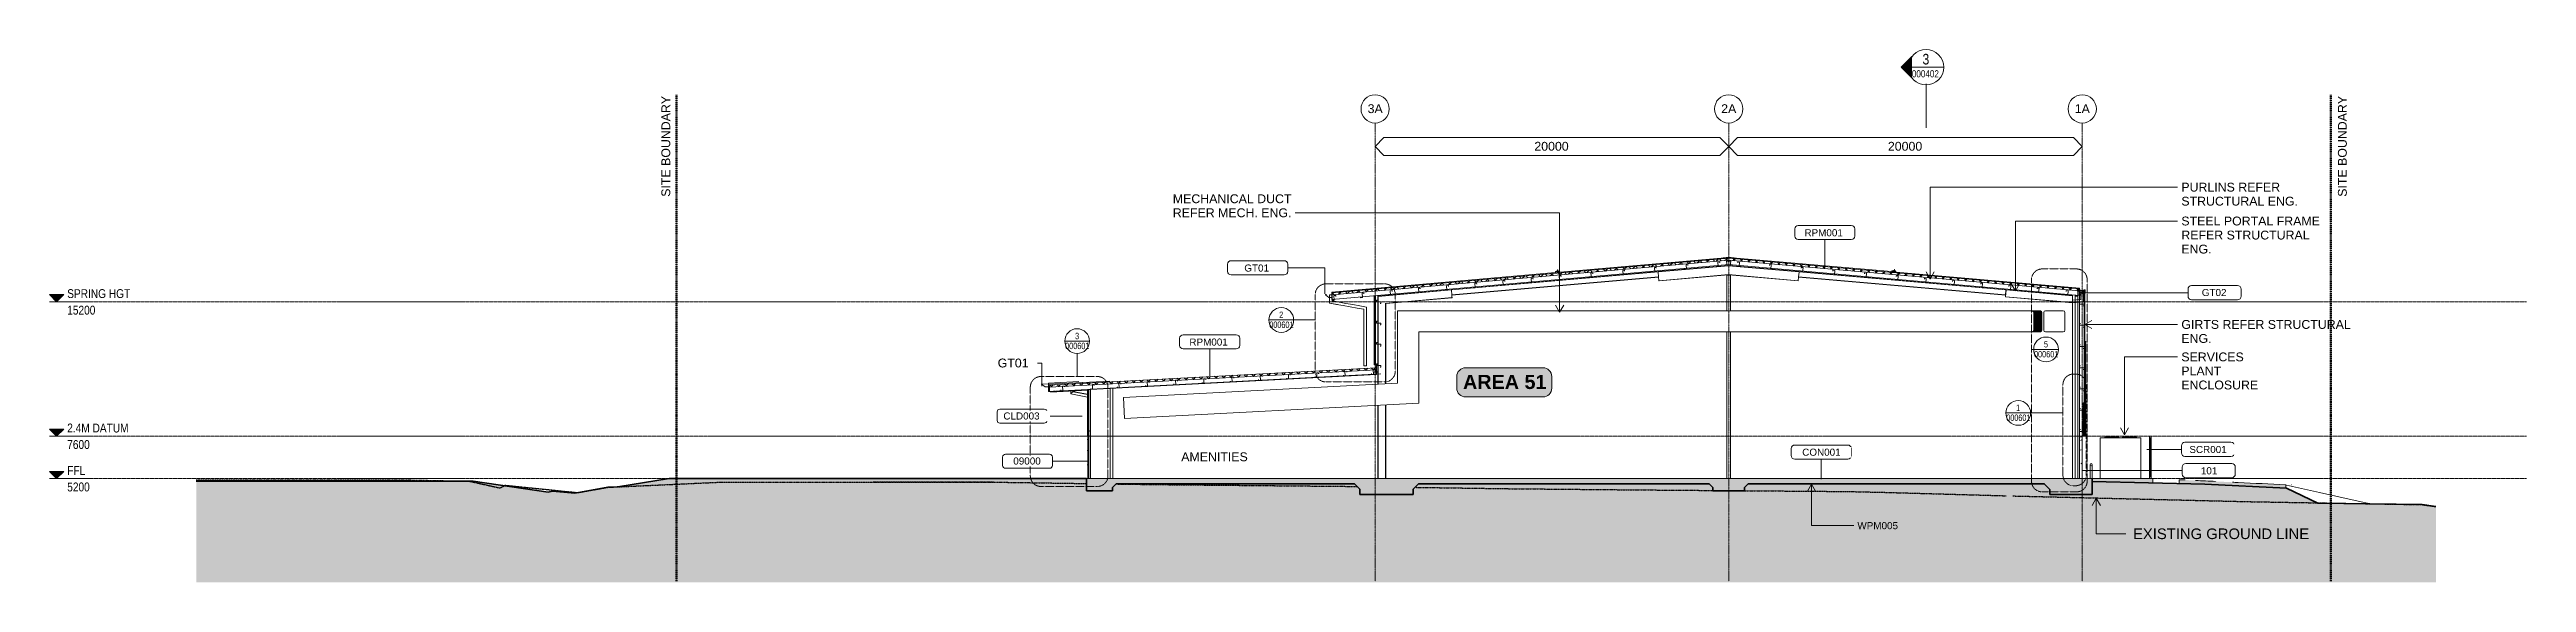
# Model space of a CAD drawing. Header units: millimetres. Extents: x 4237772 to 4686020, y -673 to 29459.
# Drawn here: x 4545909 to 4686020, y -673 to 29459 of the extents above; entities that cross this region are included whole.
import ezdxf

# ---------------------------------------------------------------- set-up
doc = ezdxf.new("R2010")
doc.units = ezdxf.units.MM
for name, pattern in [('AEC_Center', [24, 12, -4, 4, -4]), ('AEC_Double Dash', [39, 15, -4, 6, -4, 6, -4]), ('BOUNDARY', [16, 10, -3, 0, -3]), ('Existing Ground', [4.5, 3, -1.5]), ('Grid Line', [21, 12, -3, 3, -3])]:
    doc.linetypes.add(name, pattern=pattern)
for name, color, linetype, lineweight in [('A-ANNO-KEYN', 231, 'Continuous', 5), ('A-ANNO-NOTE', 131, 'Continuous', 5), ('A-ANNO-SYMB', 150, 'Continuous', 5), ('A-CLNG', 13, 'Continuous', 5), ('A-CLNG-PATT', 13, 'Continuous', 5), ('A-DETL', 90, 'Continuous', 18), ('A-DETL-GENF', 92, 'Continuous', 5), ('A-DOOR', 31, 'Continuous', 5), ('A-FLOR', 192, 'Continuous', 5), ('A-FLOR-IDEN', 11, 'Continuous', 5), ('A-FLOR-LEVL', 51, 'Continuous', 5), ('A-FLOR-PATT', 8, 'Continuous', 15), ('A-GENM', 13, 'Continuous', 5), ('A-GENM-IDEN', 13, 'Continuous', 5), ('A-GLAZ-CURT', 52, 'Continuous', 5), ('A-GLAZ-CWMG', 51, 'Continuous', 5), ('A-ROOF', 132, 'Continuous', 5), ('A-ROOF-IDEN', 132, 'Continuous', 5), ('A-ROOF-MCUT', 132, 'Continuous', 5), ('A-ROOF-PATT', 132, 'Continuous', 5), ('A-WALL', 113, 'Continuous', 5), ('A-WALL-IDEN', 211, 'Continuous', 5), ('A-WALL-PATT', 111, 'Continuous', 5), ('C-TOPO', 7, 'Continuous', 5), ('F-FIRE', 13, 'Continuous', 5), ('G-ANNO-SYMB', 111, 'Continuous', 5), ('G-ANNO-TEXT', 231, 'Continuous', 5), ('P-SANR-FIXT', 6, 'Continuous', 5), ('Q-SPCQ', 91, 'Continuous', 5), ('S-BEAM', 12, 'Continuous', 5), ('S-COLS', 52, 'Continuous', 5), ('S-GRID', 1, 'Continuous', 5), ('S-GRID-IDEN', 1, 'Continuous', 5)]:
    doc.layers.add(name, color=color, linetype=linetype, lineweight=lineweight)
doc.styles.add('Arial', font='arial.ttf', dxfattribs={"height": 500})
doc.styles.add('Arial Narrow', font='ARIALN.TTF', dxfattribs={"height": 500})
doc.styles.add('Arial Narrow_1', font='ARIALN.TTF', dxfattribs={"height": 360})
doc.styles.add('Arial Narrow_2', font='ARIALN.TTF', dxfattribs={"height": 600})
doc.styles.add('Arial Narrow_3', font='ARIALN.TTF', dxfattribs={"height": 400})
doc.styles.add('Arial_1', font='arial.ttf', dxfattribs={"height": 600})
doc.styles.add('Arial_2', font='arial.ttf', dxfattribs={"height": 400})
doc.styles.add('Arial_B', font='arialbd.ttf', dxfattribs={"height": 800})
pattern_1 = [(50, (4639954.8, 10654.8), (1457.472, -127.512), [152.4, -1676.4]), (355, (4639954.8, 10654.8), (-281.94, 1528.454), [121.92, -1341.12]), (100.451, (4640076.2, 10644.2), (1175.54, 1400.93), [129.52, -1424.72]), (46.184, (4639954.8, 11061.2), (2168.63, -336.34), [228.6, -2514.6]), (96.636, (4640135.5, 11033.2), (1899.22, 1979.42), [194.28, -2137.08]), (351.184, (4639954.8, 11061.2), (1899.24, 1979.4), [182.88, -2011.68]), (21, (4640158, 10959.6), (1212.915, -818.12), [152.4, -1676.4]), (326, (4640158, 10959.6), (494.42, 1473.504), [121.92, -1341.12]), (71.451, (4640259, 10891.4), (1707.337, 655.37), [129.52, -1424.72]), (37.5, (4639954.8, 10654.8), (24.7094, 676.44), [67.056, -1257.808, 67.056, -2640.584]), (37.5, (4639954.8, 10654.8), (24.7094, 676.44), [-1391.92, -1294.384, 67.056, -1279.144]), (7.5, (4639954.8, 10654.8), (534.558, 801.444), [67.056, -709.168, 67.056, -1740.408]), (7.5, (4639954.8, 10654.8), (534.558, 801.444), [-843.28, -1227.328, 67.056, -446.024]), (327.5, (4639501.65, 10654.8), (1084.7275, -45.831), [67.056, -440.944, 67.056, -3621.024]), (327.5, (4639501.65, 10654.8), (1084.7275, -45.831), [-575.056, -1517.904, 67.056, -2036.064]), (317.5, (4639298.5, 10654.8), (1185.035, 203.414), [67.056, -593.344, 67.056, -2479.04]), (317.5, (4639298.5, 10654.8), (1185.035, 203.414), [-727.456, -985.52, 67.056, -1426.464])]
pattern_2 = [(0, (4639954.79, 10654.8), (812.8, 203.2), [67.056, -542.544, 67.056, -3793.744]), (0, (4639954.79, 10654.8), (812.8, 203.2), [-676.656, -542.544, 67.056, -1152.144, -2032]), (0, (4639954.79, 10654.8), (812.8, 203.2), [-2438.4, 67.056, -542.544, 67.056, -1355.344]), (0, (4639954.79, 10654.8), (812.8, 203.2), [-3115.056, -339.344, 67.056, -948.944]), (120, (4640259.59, 10756.4), (-582.3764, 602.3054), [67.056, -542.544, 67.056, -3793.744]), (120, (4640259.59, 10756.4), (-582.3764, 602.3054), [-676.656, -542.544, 67.056, -1152.144, -2032]), (120, (4640259.59, 10756.4), (-582.3764, 602.3054), [-2438.4, 67.056, -542.544, 67.056, -1355.344]), (120, (4640259.59, 10756.4), (-582.3764, 602.3054), [-3115.056, -339.344, 67.056, -948.944]), (240, (4640361.19, 11162.8), (-230.4236, -805.5054), [67.056, -542.544, 67.056, -3793.744]), (240, (4640361.19, 11162.8), (-230.4236, -805.5054), [-676.656, -542.544, 67.056, -1152.144, -2032]), (240, (4640361.19, 11162.8), (-230.4236, -805.5054), [-2438.4, 67.056, -542.544, 67.056, -1355.344]), (240, (4640361.19, 11162.8), (-230.4236, -805.5054), [-3115.056, -339.344, 67.056, -948.944])]
pattern_3 = [(90, (4557366.2, 10654.8), (-800, 5e-14), []), (180, (4557366.2, 10654.8), (-1e-13, -800), [])]

msp = doc.modelspace()

# ---------------------------------------------------------------- texts
at = {"layer": 'A-ANNO-NOTE', "char_height": 500, "width": 2324.89, "attachment_point": 1, "style": 'Arial'}
for insert in [(4629899, 24240), (4649899, 24240)]:
    msp.add_mtext('20000', dxfattribs=dict(at, insert=insert))
at = {"layer": 'A-ANNO-SYMB', "char_height": 360, "attachment_point": 1, "style": 'Arial Narrow_1'}
for s, insert, width in [('000601', (4614902, 14078), 1635.44), ('2', (4615464, 14641), 272.57), ('000601', (4603356, 12881), 1635.44), ('3', (4603918, 13443), 272.57), ('5', (4658726, 12976), 272.57), ('000601', (4658164, 12413), 1635.44), ('000601', (4656590, 8820), 1635.44), ('1', (4657152, 9383), 272.57)]:
    msp.add_mtext(s, dxfattribs=dict(at, insert=insert, width=width))
at = {"layer": 'A-FLOR-LEVL', "char_height": 500, "attachment_point": 1, "style": 'Arial Narrow'}
for s, insert, width in [('SPRING HGT', (4546909, 15909), 4329.11), ('15200', (4546909, 14975), 1924.05), ('2.4M DATUM', (4546909, 8309), 4200.84), ('7600', (4546909, 7375), 1539.24), ('FFL', (4546909, 5909), 1250.63), ('5200', (4546909, 4975), 1539.24)]:
    msp.add_mtext(s, dxfattribs=dict(at, insert=insert, width=width))
at = {"layer": 'G-ANNO-SYMB', "attachment_point": 1}
for s, insert, char_height, width, style in [('000402', (4651255, 28289), 400, 1924.05, 'Arial Narrow_3'), ('3', (4651856, 29216), 600, 464.98, 'Arial Narrow_2')]:
    msp.add_mtext(s, dxfattribs=dict(at, insert=insert, char_height=char_height, width=width, style=style))
at = {"layer": 'G-ANNO-TEXT', "color": 7, "char_height": 500, "width": 6910.55, "attachment_point": 1, "rotation": 90, "style": 'Arial'}
for insert in [(4580519, 21133), (4675356, 21133)]:
    msp.add_mtext('SITE BOUNDARY', dxfattribs=dict(at, insert=insert))
at = {"layer": 'G-ANNO-TEXT', "color": 7, "attachment_point": 1}
for s, insert, char_height, width, style in [('MECHANICAL DUCT ', (4609449, 21273), 500, 8353.58, 'Arial'), ('STRUCTURAL ENG.', (4666498, 21136), 500, 8000.84, 'Arial'), ('PURLINS REFER ', (4666498, 21930), 500, 6990.72, 'Arial'), ('REFER MECH. ENG.', (4609449, 20480), 500, 8113.08, 'Arial'), ('STEEL PORTAL FRAME', (4666498, 20014), 500, 9475.95, 'Arial'), ('REFER STRUCTURAL ', (4666498, 19220), 500, 9027, 'Arial'), ('ENG.', (4666498, 18427), 500, 2068.35, 'Arial'), ('GIRTS REFER STRUCTURAL ', (4666498, 14166), 500, 11864.98, 'Arial'), ('ENG.', (4666498, 13373), 500, 2068.35, 'Arial'), ('SERVICES ', (4666498, 12329), 500, 4505.48, 'Arial'), ('PLANT ', (4666498, 11536), 500, 2966.24, 'Arial'), ('ENCLOSURE', (4666498, 10742), 500, 5243.04, 'Arial'), ('WPM005', (4648174, 2739), 400, 2854.01, 'Arial_2'), ('EXISTING GROUND LINE', (4663763, 2378), 600, 12217.72, 'Arial_1')]:
    msp.add_mtext(s, dxfattribs=dict(at, insert=insert, char_height=char_height, width=width, style=style))
at = {"layer": 'G-ANNO-TEXT', "color": 7, "lineweight": 13, "insert": (4625866, 11065), "char_height": 800, "width": 5675.95, "attachment_point": 1, "style": 'Arial_B'}
msp.add_mtext('AREA 51', dxfattribs=at)
at = {"layer": 'S-GRID-IDEN', "char_height": 500, "width": 1026.16, "attachment_point": 1, "style": 'Arial'}
for s, insert in [('3A', (4620469, 26366)), ('2A', (4640469, 26366)), ('1A', (4660469, 26366))]:
    msp.add_mtext(s, dxfattribs=dict(at, insert=insert))

# ---------------------------------------------------------------- blocks, each defined once
blk = doc.blocks.new('SHS-Square Hollow Section-Column - 200x200xSHS-2929163-SECTION - GRID A9-A10')
at = {"layer": 'S-COLS'}
for p, q in [((4558205, 16700), (4558205, 14690)), ((4558205, 16700), (4558215, 16700)), ((4558395, 16700), (4558215, 16700)), ((4558395, 16700), (4558405, 16700)), ((4558405, 14690), (4558405, 16700)), ((4558205, 13490), (4558205, 5200)), ((4558405, 5200), (4558405, 13490))]:
    blk.add_line(p, q, dxfattribs=at)
blk = doc.blocks.new('Hydrant_double5 - Hydrant_double-1019381-SECTION - GRID A9-A10')
at = {"layer": 'F-FIRE'}
for p, q in [((4578745, 5996), (4578745, 5200)), ((4578865, 5200), (4578865, 5996))]:
    blk.add_line(p, q, dxfattribs=at)
for start, end in [(0, 180), (180, 0)]:
    blk.add_arc((4578805, 5986), 60, start, end, dxfattribs=at)
blk = doc.blocks.new('Rectangular Mullion - 50 x 50mm-1158589-SECTION - GRID A9-A10')
at = {"layer": 'A-GLAZ-CWMG'}
blk.add_line((4582184, 7500), (4582184, 5300), dxfattribs=at)
blk = doc.blocks.new('Mechanical - Condensers - Mechanical - Condensers-1249279-SECTION - GRID A9-A10')
at = {"layer": 'A-GENM'}
for points in [[(4575849, 14590), (4576025, 14591), (4576020, 14620), (4576011, 14641), (4575995, 14661), (4575969, 14679), (4575946, 14688), (4575919, 14690), (4575410, 14689), (4575458, 14682), (4575487, 14672), (4575504, 14665), (4575531, 14645), (4575541, 14635), (4575555, 14608), (4575558, 14590), (4575842, 14590)], [(4576025, 13590), (4576025, 14590), (4575558, 14590), (4575558, 13590), (4576020, 13590)], [(4575386, 13490), (4575942, 13493), (4575953, 13495), (4575985, 13513), (4576000, 13525), (4576012, 13541), (4576021, 13564), (4576025, 13590), (4575558, 13590), (4575555, 13569), (4575544, 13550), (4575530, 13534), (4575512, 13521), (4575493, 13510), (4575451, 13497), (4575408, 13491)]]:
    blk.add_hatch(color=256, dxfattribs=at).paths.add_polyline_path(points)
h = blk.add_hatch(color=256, dxfattribs=at)
h.paths.add_polyline_path([(4575919, 13490), (4575942, 13493), (4575919, 13490)])
h.paths.add_polyline_path([(4575946, 13493), (4575957, 13496), (4575980, 13508), (4576000, 13525), (4576011, 13540), (4576021, 13564), (4576025, 13590), (4576025, 14591), (4576020, 14620), (4576011, 14641), (4575995, 14661), (4575969, 14679), (4575980, 14673), (4575999, 14657), (4576014, 14634), (4576022, 14615), (4576025, 14589), (4576025, 13590), (4576020, 13561), (4576006, 13534), (4575995, 13519), (4575962, 13499), (4575950, 13494)])
at = {"layer": 'A-GENM', "lineweight": 13}
for p, q in [((4575386, 14690), (4539575, 14690)), ((4539575, 14690), (4539575, 10602)), ((4575558, 13590), (4575558, 14590)), ((4576125, 14590), (4576125, 13590)), ((4577225, 14690), (4576225, 14690)), ((4577325, 13590), (4577325, 14590)), ((4540775, 9463), (4540775, 13490)), ((4540775, 13490), (4575386, 13490)), ((4576225, 13490), (4577225, 13490)), ((4539575, 10602), (4524069, 9790)), ((4524069, 9790), (4524132, 8591)), ((4524132, 8591), (4540775, 9463)), ((4581625, 7500), (4579325, 7500)), ((4579325, 7500), (4579325, 5200)), ((4580368, 7550), (4579580, 7550)), ((4579580, 7550), (4579580, 7500)), ((4579580, 7500), (4580368, 7500)), ((4580368, 7500), (4580368, 7550)), ((4581368, 7550), (4580580, 7550)), ((4580580, 7550), (4580580, 7500)), ((4580580, 7500), (4581368, 7500)), ((4581368, 7500), (4581368, 7550)), ((4581625, 5200), (4581625, 7500)), ((4579325, 5200), (4581625, 5200))]:
    blk.add_line(p, q, dxfattribs=at)
at = {"layer": 'A-GENM'}
for p, q in [((4575919, 14690), (4575925, 14690)), ((4576025, 13590), (4576025, 14590)), ((4576025, 14590), (4576025, 13590)), ((4575925, 13490), (4575919, 13490)), ((4579574, 7550), (4579574, 7500)), ((4579579, 7550), (4579574, 7550)), ((4580374, 7550), (4580369, 7550)), ((4580374, 7500), (4580374, 7550)), ((4580574, 7550), (4580574, 7500)), ((4580579, 7550), (4580574, 7550)), ((4581374, 7550), (4581369, 7550)), ((4581374, 7500), (4581374, 7550)), ((4581625, 7500), (4581625, 7500))]:
    blk.add_line(p, q, dxfattribs=at)
at = {"layer": 'A-GENM', "flags": 128}
for points in [[(4575925, 14690), (4575924, 14690), (4575921, 14690), (4575916, 14690), (4575910, 14690), (4575902, 14690), (4575892, 14690), (4575880, 14690), (4575866, 14690), (4575851, 14690), (4575834, 14690), (4575815, 14690), (4575795, 14690), (4575773, 14690), (4575749, 14690), (4575724, 14690), (4575697, 14690), (4575669, 14690), (4575639, 14690), (4575608, 14690), (4575576, 14690), (4575542, 14690), (4575507, 14690), (4575471, 14690), (4575434, 14690), (4575396, 14690), (4575386, 14690)], [(4577325, 14593), (4577325, 14591), (4577325, 14591)], [(4575386, 13490), (4575425, 13490), (4575462, 13490), (4575498, 13490), (4575534, 13490), (4575568, 13490), (4575600, 13490), (4575632, 13490), (4575662, 13490), (4575690, 13490), (4575717, 13490), (4575743, 13490), (4575767, 13490), (4575789, 13490), (4575810, 13490), (4575829, 13490), (4575847, 13490), (4575863, 13490), (4575877, 13490), (4575889, 13490), (4575899, 13490), (4575908, 13490), (4575915, 13490), (4575920, 13490), (4575923, 13490), (4575925, 13490), (4575925, 13490)]]:
    blk.add_lwpolyline(points, dxfattribs=at)
at = {"layer": 'A-GENM'}
for centre, start, end in [((4575925, 14590), 84.03519, 90), ((4575925, 14590), 84.14169, 90), ((4575925, 14590), 0, 75), ((4575925, 14590), 0, 75), ((4575925, 13590), 270, 280.33458), ((4575925, 13590), 270, 280.39635), ((4575925, 13590), 285, 0), ((4575925, 13590), 285, 0)]:
    blk.add_arc(centre, 100, start, end, dxfattribs=at)
at = {"layer": 'A-GENM', "lineweight": 13}
for centre, start, end in [((4576225, 14590), 90, 180), ((4577225, 14590), 0, 90), ((4576225, 13590), 180, 270), ((4577225, 13590), 270, 360)]:
    blk.add_arc(centre, 100, start, end, dxfattribs=at)
for points, knots in [([(4575558, 14590), (4575558, 14595), (4575558, 14601), (4575556, 14608), (4575554, 14614), (4575551, 14620), (4575548, 14625), (4575545, 14630), (4575542, 14635), (4575538, 14640), (4575533, 14644), (4575529, 14648), (4575524, 14652), (4575519, 14656), (4575514, 14659), (4575509, 14662), (4575503, 14665), (4575497, 14668), (4575490, 14672), (4575483, 14674), (4575474, 14678), (4575461, 14681), (4575442, 14686), (4575417, 14689), (4575396, 14690), (4575386, 14690)], [0, 0, 0, 0, 0.0555556, 0.0833333, 0.1111111, 0.1388889, 0.1666667, 0.1944444, 0.2222222, 0.25, 0.2777778, 0.3055556, 0.3333333, 0.3611111, 0.3888889, 0.4166667, 0.4444444, 0.4791667, 0.5138889, 0.5486111, 0.5833333, 0.6527778, 0.7222222, 0.8611111, 1, 1, 1, 1]), ([(4575386, 13490), (4575394, 13490), (4575408, 13491), (4575430, 13493), (4575451, 13497), (4575469, 13501), (4575483, 13506), (4575493, 13510), (4575501, 13514), (4575507, 13518), (4575512, 13521), (4575517, 13523), (4575521, 13527), (4575526, 13530), (4575530, 13533), (4575534, 13537), (4575538, 13541), (4575541, 13545), (4575544, 13549), (4575546, 13552), (4575548, 13555), (4575550, 13559), (4575553, 13564), (4575555, 13569), (4575556, 13574), (4575558, 13581), (4575558, 13587), (4575558, 13590)], [0, 0, 0, 0, 0.1, 0.2, 0.3, 0.4, 0.45, 0.5, 0.55, 0.575, 0.6, 0.625, 0.65, 0.675, 0.7, 0.725, 0.75, 0.775, 0.8, 0.8125, 0.825, 0.85, 0.875, 0.9, 0.925, 0.95, 1, 1, 1, 1])]:
    blk.add_open_spline(points, degree=3, knots=knots, dxfattribs=at)
blk = doc.blocks.new('Downpipe - L Spreader - Default-1556046-SECTION - GRID A9-A10')
at = {"layer": 'P-SANR-FIXT'}
for p, q in [((4521083, 10185), (4521083, 10173)), ((4521083, 10143), (4521083, 9990)), ((4521086, 9987), (4522034, 9810)), ((4522034, 9963), (4521231, 10113)), ((4521233, 10181), (4521233, 10194)), ((4521233, 10109), (4521233, 10151))]:
    blk.add_line(p, q, dxfattribs=at)
for points, knots in [([(4521134, 10050), (4521131, 10047), (4521125, 10042), (4521116, 10034), (4521109, 10026), (4521103, 10020), (4521099, 10015), (4521095, 10010), (4521091, 10005), (4521087, 10000), (4521085, 9995), (4521083, 9992), (4521083, 9988), (4521085, 9987), (4521087, 9987)], [0, 0, 0, 0, 0.04166667, 0.08333333, 0.125, 0.16666667, 0.1875, 0.20833333, 0.25, 0.29166667, 0.33333333, 0.375, 0.41666667, 0.5, 0.5, 0.5, 0.5]), ([(4521231, 10113), (4521230, 10113), (4521228, 10113), (4521221, 10111), (4521210, 10106), (4521200, 10100), (4521191, 10094), (4521184, 10089), (4521177, 10085), (4521171, 10080), (4521163, 10074), (4521153, 10066), (4521143, 10058), (4521137, 10053), (4521134, 10050)], [0.48098985, 0.48098985, 0.48098985, 0.48098985, 0.5, 0.58333333, 0.66666667, 0.70833333, 0.75, 0.79166667, 0.8125, 0.83333333, 0.875, 0.91666667, 0.95833333, 1, 1, 1, 1])]:
    blk.add_open_spline(points, degree=3, knots=knots, dxfattribs=at)
blk = doc.blocks.new('Downpipe - L Spreader - Default-1309623-SECTION - GRID A9-A10')
at = {"layer": 'P-SANR-FIXT'}
for p, q in [((4535722, 15582), (4535722, 15119)), ((4535870, 15582), (4535722, 15582)), ((4535722, 15582), (4535722, 15120)), ((4535872, 15245), (4535872, 15582)), ((4535872, 15245), (4535872, 15582)), ((4535722, 15119), (4536185, 15038)), ((4536211, 15186), (4535872, 15245)), ((4537673, 14776), (4537673, 11582)), ((4537822, 11582), (4537822, 14901)), ((4537673, 11582), (4537822, 11582))]:
    blk.add_line(p, q, dxfattribs=at)
at = {"layer": 'P-SANR-FIXT', "flags": 128}
for points in [[(4535722, 15120), (4536113, 15051), (4536503, 14982), (4536894, 14913), (4537284, 14844), (4537673, 14776)], [(4537822, 14901), (4537433, 14970), (4537043, 15039), (4536653, 15108), (4536263, 15177), (4535872, 15245)]]:
    blk.add_lwpolyline(points, dxfattribs=at)
blk = doc.blocks.new('Structural Framing 26 - Structural Framing 26-1480178-SECTION - GRID A9-A10')
at = {"layer": 'S-BEAM', "lineweight": 13}
for p, q in [((4522155, 7900), (4522060, 7900)), ((4522060, 7900), (4522060, 7600)), ((4522060, 7600), (4522155, 7600)), ((4522077, 7616), (4522077, 7884)), ((4522077, 7884), (4522155, 7884)), ((4522155, 7616), (4522077, 7616)), ((4522155, 7884), (4522155, 7900)), ((4522155, 7600), (4522155, 7616))]:
    blk.add_line(p, q, dxfattribs=at)
blk = doc.blocks.new('Downpipe - L Spreader - Default-V355-SECTION - GRID A9-A10')
at = {"layer": 'P-SANR-FIXT'}
for p, q in [((4522034, 9974), (4521292, 10113)), ((4521295, 10185), (4521295, 10197)), ((4521295, 10109), (4521295, 10154))]:
    blk.add_line(p, q, dxfattribs=at)
blk.add_open_spline([(4521292, 10113), (4521292, 10113), (4521290, 10113), (4521283, 10111), (4521275, 10108), (4521271, 10105)], degree=3, knots=[0.48098985, 0.48098985, 0.48098985, 0.48098985, 0.5, 0.58333333, 0.65844692, 0.65844692, 0.65844692, 0.65844692], dxfattribs=at)
blk = doc.blocks.new('Downpipe - Straight - 01 - 150D-1616291-SECTION - GRID A9-A10')
at = {"layer": 'P-SANR-FIXT'}
for p, q in [((4577744.6142, 15595.4769), (4577744.6142, 5200)), ((4577894.6142, 5200), (4577894.6142, 15582.3536))]:
    blk.add_line(p, q, dxfattribs=at)
blk = doc.blocks.new('Structural Framing 11 - Structural Framing 1-1640090-SECTION - GRID A9-A10')
at = {"layer": 'S-BEAM'}
for p, q in [((4542614, 15877), (4538455, 15513)), ((4538455, 15513), (4538455, 11671)), ((4538467, 15501), (4542615, 15864)), ((4538467, 15501), (4538467, 10544)), ((4542653, 15437), (4538896, 15109)), ((4538909, 15097), (4542654, 15425)), ((4542614, 15877), (4542615, 15864)), ((4542615, 15864), (4542616, 15863)), ((4542641, 15575), (4542652, 15449)), ((4542652, 15449), (4542653, 15437)), ((4542653, 15437), (4542654, 15425)), ((4573959, 15473), (4573961, 15485)), ((4573959, 15473), (4577745, 15141)), ((4573961, 15485), (4573962, 15497)), ((4577745, 15154), (4573961, 15485)), ((4573962, 15497), (4573993, 15853)), ((4573993, 15853), (4573994, 15864)), ((4573994, 15864), (4573995, 15877)), ((4573994, 15864), (4577745, 15536)), ((4577745, 15549), (4573995, 15877)), ((4578051, 15522), (4577895, 15536)), ((4577895, 15523), (4578051, 15509)), ((4538896, 15109), (4538896, 10567)), ((4538909, 15097), (4538909, 10567)), ((4538455, 11658), (4538455, 11229)), ((4538455, 11217), (4538455, 10543)), ((4538455, 9342), (4538455, 5200)), ((4538467, 9342), (4538467, 5200)), ((4538896, 9365), (4538896, 5200)), ((4538909, 9366), (4538909, 5200))]:
    blk.add_line(p, q, dxfattribs=at)
for points, knots in [([(4538479, 15491), (4538478, 15492), (4538476, 15493), (4538474, 15495), (4538473, 15496), (4538472, 15497), (4538472, 15498), (4538471, 15498), (4538470, 15499), (4538470, 15499), (4538469, 15500), (4538468, 15501), (4538468, 15501), (4538467, 15501), (4538467, 15501)], [0, 0, 0, 0, 0.1666667, 0.25, 0.3333333, 0.375, 0.4166667, 0.5, 0.5416667, 0.5833333, 0.6666667, 0.75, 0.8333333, 1, 1, 1, 1]), ([(4538896, 15109), (4538896, 15109), (4538896, 15109), (4538895, 15110), (4538894, 15110), (4538894, 15111), (4538893, 15111), (4538892, 15112), (4538891, 15113), (4538890, 15114), (4538890, 15115), (4538889, 15115), (4538887, 15117), (4538886, 15118), (4538885, 15119)], [0, 0, 0, 0, 0.1666667, 0.25, 0.3333333, 0.4166667, 0.4583333, 0.5, 0.5833333, 0.6666667, 0.7083333, 0.75, 0.8333333, 1, 1, 1, 1])]:
    blk.add_open_spline(points, degree=3, knots=knots, dxfattribs=at)
blk = doc.blocks.new('Structural Framing 12 - Structural Framing 1-1640102-SECTION - GRID A9-A10')
at = {"layer": 'S-BEAM'}
for p, q in [((4558301, 17250), (4554316, 16901)), ((4554317, 16888), (4554316, 16901)), ((4554317, 16888), (4558301, 17237)), ((4554319, 16874), (4554317, 16888)), ((4554341, 16612), (4554319, 16874)), ((4558301, 17250), (4562286, 16901)), ((4558301, 17237), (4562285, 16888)), ((4562283, 16874), (4562260, 16612)), ((4562285, 16888), (4562283, 16874)), ((4562286, 16901), (4562285, 16888)), ((4554360, 16402), (4554343, 16598)), ((4554361, 16388), (4554360, 16402)), ((4558301, 16733), (4554361, 16388)), ((4554362, 16375), (4554361, 16388)), ((4554362, 16375), (4558301, 16720)), ((4558301, 16733), (4562241, 16388)), ((4558301, 16720), (4562240, 16375)), ((4562241, 16388), (4562240, 16375)), ((4562242, 16402), (4562241, 16388)), ((4562259, 16598), (4562242, 16402))]:
    blk.add_line(p, q, dxfattribs=at)
blk.add_open_spline([(4558301, 17237), (4558301, 17237), (4558301, 17235), (4558301, 17230), (4558301, 17225), (4558301, 17222)], degree=3, dxfattribs=at)
blk.add_open_spline([(4558301, 16747), (4558301, 16746), (4558301, 16743), (4558301, 16740), (4558301, 16737), (4558301, 16734), (4558301, 16733), (4558301, 16733)], degree=3, knots=[0, 0, 0, 0, 0.1666667, 0.3333333, 0.5, 0.6666667, 1, 1, 1, 1], dxfattribs=at)
blk = doc.blocks.new('Structural Framing 49 - Structural Framing 1-1640112-SECTION - GRID A9-A10')
at = {"layer": 'S-BEAM'}
for p, q in [((4542614, 15877), (4554316, 16901)), ((4554317, 16891), (4542615, 15867)), ((4573990, 15867), (4562285, 16891)), ((4562286, 16901), (4573991, 15877)), ((4542616, 15856), (4542616, 15862)), ((4542639, 15596), (4542616, 15856)), ((4542640, 15585), (4542639, 15596)), ((4554342, 16608), (4542640, 15585)), ((4542641, 15575), (4542640, 15585)), ((4554343, 16598), (4542641, 15575)), ((4554341, 16612), (4554342, 16608)), ((4554342, 16608), (4554343, 16598)), ((4562259, 16598), (4562260, 16608)), ((4573965, 15574), (4562259, 16598)), ((4562260, 16608), (4562260, 16612)), ((4573966, 15584), (4562260, 16608)), ((4573966, 15584), (4573965, 15574)), ((4573967, 15596), (4573966, 15584)), ((4573989, 15856), (4573967, 15596)), ((4573990, 15867), (4573989, 15856)), ((4573991, 15877), (4573990, 15867))]:
    blk.add_line(p, q, dxfattribs=at)
blk = doc.blocks.new('Static Line_Sayfa_Metal Deck_Pan Mount - Up to 15 _ pitch - Max 2 Users-1845519-SECTION - GRID A9-A10')
at = {"layer": 'Q-SPCQ'}
for p, q in [((4567516, 16905), (4567515, 16902)), ((4567560, 16898), (4567515, 16902)), ((4567559, 16904), (4567516, 16908)), ((4567516, 16908), (4567516, 16905)), ((4567516, 16905), (4567561, 16901)), ((4567516, 16905), (4567561, 16901)), ((4567519, 16909), (4567519, 16908)), ((4567519, 16909), (4567519, 16908)), ((4567519, 16909), (4567519, 16908)), ((4567533, 16906), (4567533, 16908)), ((4567533, 16906), (4567533, 16908)), ((4567533, 16906), (4567533, 16908)), ((4567537, 16906), (4567541, 16954)), ((4567581, 16951), (4567541, 16955)), ((4567541, 16955), (4567541, 16955)), ((4567541, 16955), (4567541, 16955)), ((4567581, 16951), (4567541, 16955)), ((4567541, 16955), (4567541, 16955)), ((4567541, 16955), (4567541, 16955)), ((4567581, 16951), (4567541, 16955)), ((4567541, 16955), (4567541, 16955)), ((4567541, 16955), (4567541, 16955)), ((4567581, 16951), (4567541, 16955)), ((4567541, 16955), (4567541, 16955)), ((4567541, 16955), (4567541, 16955)), ((4567581, 16951), (4567541, 16955)), ((4567541, 16955), (4567541, 16954)), ((4567541, 16955), (4567541, 16955)), ((4567546, 16910), (4567542, 16911)), ((4567542, 16911), (4567546, 16910)), ((4567542, 16907), (4567542, 16911)), ((4567542, 16907), (4567542, 16911)), ((4567546, 16910), (4567542, 16911)), ((4567542, 16911), (4567546, 16910)), ((4567542, 16911), (4567542, 16907)), ((4567542, 16911), (4567542, 16907)), ((4567546, 16910), (4567542, 16911)), ((4567542, 16911), (4567546, 16910)), ((4567542, 16911), (4567542, 16907)), ((4567542, 16911), (4567542, 16907)), ((4567546, 16907), (4567542, 16907)), ((4567542, 16907), (4567546, 16907)), ((4567546, 16907), (4567542, 16907)), ((4567542, 16907), (4567546, 16907)), ((4567546, 16907), (4567542, 16907)), ((4567542, 16907), (4567546, 16907)), ((4567546, 16910), (4567550, 16910)), ((4567550, 16910), (4567546, 16910)), ((4567546, 16907), (4567546, 16910)), ((4567546, 16910), (4567546, 16907)), ((4567546, 16910), (4567550, 16910)), ((4567550, 16910), (4567546, 16910)), ((4567546, 16907), (4567546, 16910)), ((4567546, 16910), (4567546, 16907)), ((4567546, 16910), (4567550, 16910)), ((4567550, 16910), (4567546, 16910)), ((4567546, 16907), (4567546, 16910)), ((4567546, 16910), (4567546, 16907)), ((4567546, 16907), (4567550, 16906)), ((4567550, 16906), (4567546, 16907)), ((4567546, 16907), (4567550, 16906)), ((4567550, 16906), (4567546, 16907)), ((4567546, 16907), (4567550, 16906)), ((4567550, 16906), (4567546, 16907)), ((4567550, 16906), (4567550, 16910)), ((4567550, 16906), (4567550, 16910)), ((4567550, 16910), (4567550, 16906)), ((4567550, 16910), (4567550, 16906)), ((4567550, 16910), (4567550, 16906)), ((4567550, 16910), (4567550, 16906)), ((4567581, 16953), (4567559, 16904)), ((4567561, 16901), (4567560, 16898)), ((4567736, 16883), (4567560, 16898)), ((4567561, 16901), (4567583, 16949)), ((4567726, 16889), (4567561, 16903)), ((4567726, 16887), (4567561, 16901)), ((4567736, 16886), (4567561, 16901)), ((4567725, 16940), (4567581, 16953)), ((4567583, 16949), (4567723, 16937)), ((4567588, 16902), (4567588, 16901)), ((4567606, 16899), (4567606, 16900)), ((4567626, 16951), (4567611, 16952)), ((4567626, 16951), (4567611, 16952)), ((4567626, 16951), (4567611, 16952)), ((4567626, 16951), (4567611, 16952)), ((4567626, 16951), (4567611, 16952)), ((4567626, 16951), (4567611, 16952)), ((4567626, 16951), (4567611, 16952)), ((4567626, 16951), (4567611, 16952)), ((4567626, 16951), (4567611, 16952)), ((4567626, 16951), (4567611, 16952)), ((4567622, 16954), (4567621, 16951)), ((4567622, 16954), (4567621, 16951)), ((4567622, 16954), (4567621, 16951)), ((4567622, 16954), (4567621, 16951)), ((4567622, 16954), (4567621, 16951)), ((4567625, 16951), (4567621, 16951)), ((4567625, 16951), (4567621, 16951)), ((4567625, 16951), (4567621, 16951)), ((4567625, 16951), (4567621, 16951)), ((4567625, 16951), (4567621, 16951)), ((4567625, 16951), (4567621, 16951)), ((4567625, 16951), (4567621, 16951)), ((4567625, 16951), (4567621, 16951)), ((4567625, 16951), (4567621, 16951)), ((4567625, 16951), (4567621, 16951)), ((4567622, 16954), (4567627, 16953)), ((4567622, 16954), (4567627, 16953)), ((4567622, 16954), (4567627, 16953)), ((4567622, 16954), (4567627, 16953)), ((4567622, 16954), (4567627, 16953)), ((4567622, 16954), (4567627, 16953)), ((4567622, 16954), (4567627, 16953)), ((4567622, 16954), (4567627, 16953)), ((4567622, 16954), (4567627, 16953)), ((4567622, 16954), (4567627, 16953)), ((4567624, 16954), (4567623, 16949)), ((4567629, 16953), (4567624, 16954)), ((4567629, 16953), (4567624, 16954)), ((4567631, 16898), (4567625, 16897)), ((4567629, 16950), (4567626, 16951)), ((4567629, 16953), (4567654, 16951)), ((4567630, 16961), (4567630, 16953)), ((4567632, 16962), (4567631, 16961)), ((4567632, 16962), (4567631, 16961)), ((4567632, 16962), (4567631, 16961)), ((4567632, 16962), (4567631, 16961)), ((4567632, 16962), (4567631, 16961)), ((4567634, 16902), (4567631, 16902)), ((4567631, 16902), (4567634, 16902)), ((4567631, 16902), (4567631, 16898)), ((4567633, 16964), (4567632, 16963)), ((4567633, 16964), (4567632, 16963)), ((4567633, 16964), (4567632, 16963)), ((4567633, 16964), (4567632, 16963)), ((4567633, 16964), (4567632, 16963)), ((4567634, 16902), (4567640, 16902)), ((4567634, 16902), (4567634, 16898)), ((4567634, 16902), (4567634, 16898)), ((4567640, 16902), (4567639, 16897)), ((4567640, 16902), (4567639, 16897)), ((4567642, 16901), (4567640, 16902)), ((4567640, 16902), (4567642, 16901)), ((4567642, 16964), (4567641, 16952)), ((4567642, 16964), (4567641, 16952)), ((4567643, 16965), (4567642, 16965)), ((4567643, 16965), (4567642, 16965)), ((4567642, 16897), (4567642, 16901)), ((4567647, 16895), (4567642, 16897)), ((4567654, 16951), (4567676, 16949)), ((4567667, 16962), (4567666, 16963)), ((4567667, 16962), (4567666, 16963)), ((4567667, 16950), (4567668, 16962)), ((4567667, 16950), (4567668, 16962)), ((4567667, 16895), (4567667, 16894)), ((4567681, 16972), (4567679, 16952)), ((4567681, 16972), (4567679, 16956)), ((4567679, 16952), (4567679, 16956)), ((4567680, 16952), (4567682, 16972)), ((4567680, 16952), (4567680, 16950)), ((4567680, 16950), (4567680, 16952)), ((4567680, 16952), (4567680, 16950)), ((4567680, 16950), (4567680, 16952)), ((4567680, 16952), (4567680, 16950)), ((4567680, 16950), (4567680, 16952)), ((4567680, 16952), (4567680, 16950)), ((4567680, 16950), (4567680, 16952)), ((4567683, 16952), (4567680, 16952)), ((4567680, 16952), (4567680, 16950)), ((4567680, 16950), (4567680, 16952)), ((4567681, 16972), (4567685, 17018)), ((4567683, 17021), (4567682, 17002)), ((4567685, 16971), (4567683, 16952)), ((4567683, 16950), (4567683, 16952)), ((4567683, 16952), (4567683, 16950)), ((4567683, 16950), (4567683, 16952)), ((4567683, 16952), (4567683, 16950)), ((4567683, 16950), (4567683, 16952)), ((4567683, 16952), (4567683, 16950)), ((4567683, 16950), (4567683, 16952)), ((4567683, 16952), (4567683, 16950)), ((4567683, 16950), (4567683, 16952)), ((4567683, 16952), (4567683, 16950)), ((4567684, 16951), (4567686, 16971)), ((4567684, 16956), (4567686, 16971)), ((4567684, 16956), (4567684, 16951)), ((4567690, 17019), (4567685, 17020)), ((4567685, 17020), (4567685, 17018)), ((4567685, 16892), (4567685, 16893)), ((4567690, 17017), (4567686, 16971)), ((4567690, 17002), (4567691, 17021)), ((4567690, 17017), (4567690, 17019)), ((4567713, 16891), (4567713, 16890)), ((4567723, 16937), (4567737, 16886)), ((4567739, 16888), (4567725, 16940)), ((4567740, 16938), (4567726, 16939)), ((4567740, 16938), (4567726, 16939)), ((4567740, 16938), (4567726, 16939)), ((4567740, 16938), (4567726, 16939)), ((4567740, 16938), (4567726, 16939)), ((4567736, 16888), (4567726, 16889)), ((4567726, 16889), (4567731, 16888)), ((4567726, 16889), (4567731, 16888)), ((4567731, 16888), (4567731, 16889)), ((4567736, 16886), (4567736, 16888)), ((4567736, 16888), (4567736, 16888)), ((4567736, 16886), (4567736, 16886)), ((4567736, 16886), (4567736, 16886)), ((4567736, 16886), (4567736, 16886)), ((4567736, 16886), (4567736, 16886)), ((4567736, 16886), (4567736, 16886)), ((4567736, 16886), (4567736, 16886)), ((4567736, 16886), (4567736, 16886)), ((4567736, 16886), (4567736, 16886)), ((4567736, 16886), (4567736, 16886)), ((4567736, 16886), (4567736, 16886)), ((4567736, 16886), (4567736, 16883)), ((4567740, 16937), (4567737, 16897)), ((4567737, 16886), (4567782, 16882)), ((4567737, 16886), (4567782, 16882)), ((4567737, 16886), (4567737, 16883)), ((4567781, 16879), (4567737, 16883)), ((4567782, 16885), (4567739, 16888)), ((4567740, 16937), (4567740, 16938)), ((4567740, 16937), (4567740, 16938)), ((4567740, 16937), (4567740, 16938)), ((4567740, 16937), (4567740, 16938)), ((4567740, 16937), (4567740, 16938)), ((4567740, 16937), (4567740, 16938)), ((4567740, 16937), (4567740, 16938)), ((4567740, 16937), (4567740, 16938)), ((4567740, 16937), (4567740, 16938)), ((4567740, 16937), (4567740, 16938)), ((4567745, 16889), (4567745, 16888)), ((4567745, 16889), (4567745, 16888)), ((4567745, 16889), (4567745, 16888)), ((4567759, 16887), (4567759, 16888)), ((4567759, 16887), (4567759, 16888)), ((4567759, 16887), (4567759, 16888)), ((4567765, 16888), (4567765, 16886)), ((4567765, 16888), (4567765, 16886)), ((4567765, 16888), (4567765, 16886)), ((4567779, 16885), (4567779, 16886)), ((4567779, 16885), (4567779, 16886)), ((4567779, 16885), (4567779, 16886)), ((4567782, 16882), (4567781, 16879)), ((4567782, 16882), (4567782, 16885))]:
    blk.add_line(p, q, dxfattribs=at)
at = {"layer": 'Q-SPCQ', "flags": 128}
for points in [[(4567519, 16909), (4567519, 16909), (4567519, 16910), (4567519, 16910), (4567519, 16910), (4567519, 16910), (4567519, 16910), (4567519, 16910), (4567519, 16910), (4567519, 16911), (4567519, 16911), (4567519, 16911), (4567519, 16911), (4567520, 16911), (4567520, 16911), (4567520, 16911), (4567520, 16912), (4567520, 16912), (4567520, 16912), (4567520, 16912), (4567520, 16912), (4567520, 16912), (4567521, 16912), (4567521, 16912), (4567521, 16912), (4567521, 16912), (4567521, 16912), (4567521, 16913), (4567521, 16913), (4567522, 16913), (4567522, 16913), (4567522, 16913), (4567522, 16913), (4567522, 16913), (4567522, 16913), (4567522, 16913), (4567523, 16913), (4567523, 16913), (4567523, 16913), (4567523, 16913), (4567523, 16913)], [(4567519, 16909), (4567519, 16909), (4567519, 16910), (4567519, 16910), (4567519, 16910), (4567519, 16910), (4567519, 16910), (4567519, 16910), (4567519, 16910), (4567519, 16911), (4567519, 16911), (4567519, 16911), (4567519, 16911), (4567520, 16911), (4567520, 16911), (4567520, 16911), (4567520, 16912), (4567520, 16912), (4567520, 16912), (4567520, 16912), (4567520, 16912), (4567520, 16912), (4567521, 16912), (4567521, 16912), (4567521, 16912), (4567521, 16912), (4567521, 16912), (4567521, 16913), (4567521, 16913), (4567522, 16913), (4567522, 16913), (4567522, 16913), (4567522, 16913), (4567522, 16913), (4567522, 16913), (4567522, 16913), (4567523, 16913), (4567523, 16913), (4567523, 16913), (4567523, 16913), (4567523, 16913)], [(4567519, 16909), (4567519, 16909), (4567519, 16910), (4567519, 16910), (4567519, 16910), (4567519, 16910), (4567519, 16910), (4567519, 16910), (4567519, 16910), (4567519, 16911), (4567519, 16911), (4567519, 16911), (4567519, 16911), (4567520, 16911), (4567520, 16911), (4567520, 16911), (4567520, 16912), (4567520, 16912), (4567520, 16912), (4567520, 16912), (4567520, 16912), (4567520, 16912), (4567521, 16912), (4567521, 16912), (4567521, 16912), (4567521, 16912), (4567521, 16912), (4567521, 16913), (4567521, 16913), (4567522, 16913), (4567522, 16913), (4567522, 16913), (4567522, 16913), (4567522, 16913), (4567522, 16913), (4567522, 16913), (4567523, 16913), (4567523, 16913), (4567523, 16913), (4567523, 16913), (4567523, 16913)], [(4567523, 16913), (4567523, 16913), (4567523, 16913), (4567523, 16913), (4567523, 16913), (4567523, 16913), (4567523, 16913), (4567523, 16913), (4567523, 16913), (4567523, 16913), (4567523, 16913), (4567524, 16913), (4567524, 16913), (4567524, 16913), (4567524, 16913), (4567524, 16913), (4567524, 16913), (4567524, 16913), (4567524, 16913), (4567524, 16913), (4567524, 16913), (4567524, 16913), (4567524, 16913), (4567525, 16913), (4567525, 16913), (4567525, 16913), (4567525, 16913), (4567525, 16913), (4567525, 16913), (4567525, 16913), (4567525, 16913), (4567525, 16913), (4567526, 16913), (4567526, 16913), (4567526, 16913), (4567526, 16913), (4567526, 16913), (4567526, 16913), (4567526, 16913), (4567526, 16913)], [(4567526, 16913), (4567526, 16913), (4567526, 16913), (4567526, 16913), (4567526, 16913), (4567526, 16913), (4567526, 16913), (4567526, 16913), (4567525, 16913), (4567525, 16913), (4567525, 16913), (4567525, 16913), (4567525, 16913), (4567525, 16913), (4567525, 16913), (4567525, 16913), (4567524, 16913), (4567524, 16913), (4567524, 16913), (4567524, 16913), (4567524, 16913), (4567524, 16913), (4567524, 16913), (4567524, 16913), (4567524, 16913), (4567524, 16913), (4567524, 16913), (4567524, 16913), (4567523, 16913), (4567523, 16913), (4567523, 16913), (4567523, 16913), (4567523, 16913), (4567523, 16913), (4567523, 16913), (4567523, 16913), (4567523, 16913), (4567523, 16913), (4567523, 16913)], [(4567523, 16913), (4567523, 16913), (4567523, 16913), (4567523, 16913), (4567523, 16913), (4567523, 16913), (4567523, 16913), (4567523, 16913), (4567523, 16913), (4567523, 16913), (4567523, 16913), (4567524, 16913), (4567524, 16913), (4567524, 16913), (4567524, 16913), (4567524, 16913), (4567524, 16913), (4567524, 16913), (4567524, 16913), (4567524, 16913), (4567524, 16913), (4567524, 16913), (4567524, 16913), (4567525, 16913), (4567525, 16913), (4567525, 16913), (4567525, 16913), (4567525, 16913), (4567525, 16913), (4567525, 16913), (4567525, 16913), (4567525, 16913), (4567526, 16913), (4567526, 16913), (4567526, 16913), (4567526, 16913), (4567526, 16913), (4567526, 16913), (4567526, 16913), (4567526, 16913)], [(4567526, 16913), (4567526, 16913), (4567526, 16913), (4567526, 16913), (4567526, 16913), (4567526, 16913), (4567526, 16913), (4567526, 16913), (4567525, 16913), (4567525, 16913), (4567525, 16913), (4567525, 16913), (4567525, 16913), (4567525, 16913), (4567525, 16913), (4567525, 16913), (4567524, 16913), (4567524, 16913), (4567524, 16913), (4567524, 16913), (4567524, 16913), (4567524, 16913), (4567524, 16913), (4567524, 16913), (4567524, 16913), (4567524, 16913), (4567524, 16913), (4567524, 16913), (4567523, 16913), (4567523, 16913), (4567523, 16913), (4567523, 16913), (4567523, 16913), (4567523, 16913), (4567523, 16913), (4567523, 16913), (4567523, 16913), (4567523, 16913), (4567523, 16913)], [(4567523, 16913), (4567523, 16913), (4567523, 16913), (4567523, 16913), (4567523, 16913), (4567523, 16913), (4567523, 16913), (4567523, 16913), (4567523, 16913), (4567523, 16913), (4567523, 16913), (4567524, 16913), (4567524, 16913), (4567524, 16913), (4567524, 16913), (4567524, 16913), (4567524, 16913), (4567524, 16913), (4567524, 16913), (4567524, 16913), (4567524, 16913), (4567524, 16913), (4567524, 16913), (4567525, 16913), (4567525, 16913), (4567525, 16913), (4567525, 16913), (4567525, 16913), (4567525, 16913), (4567525, 16913), (4567525, 16913), (4567525, 16913), (4567526, 16913), (4567526, 16913), (4567526, 16913), (4567526, 16913), (4567526, 16913), (4567526, 16913), (4567526, 16913), (4567526, 16913)], [(4567526, 16913), (4567526, 16913), (4567526, 16913), (4567526, 16913), (4567526, 16913), (4567526, 16913), (4567526, 16913), (4567526, 16913), (4567525, 16913), (4567525, 16913), (4567525, 16913), (4567525, 16913), (4567525, 16913), (4567525, 16913), (4567525, 16913), (4567525, 16913), (4567524, 16913), (4567524, 16913), (4567524, 16913), (4567524, 16913), (4567524, 16913), (4567524, 16913), (4567524, 16913), (4567524, 16913), (4567524, 16913), (4567524, 16913), (4567524, 16913), (4567524, 16913), (4567523, 16913), (4567523, 16913), (4567523, 16913), (4567523, 16913), (4567523, 16913), (4567523, 16913), (4567523, 16913), (4567523, 16913), (4567523, 16913), (4567523, 16913), (4567523, 16913)], [(4567530, 16912), (4567530, 16912), (4567530, 16912), (4567530, 16912), (4567530, 16912), (4567530, 16912), (4567530, 16912), (4567530, 16912), (4567529, 16912), (4567529, 16912), (4567529, 16912), (4567529, 16912), (4567529, 16912), (4567529, 16912), (4567529, 16912), (4567529, 16912), (4567529, 16912), (4567529, 16912), (4567529, 16912), (4567529, 16912), (4567529, 16912), (4567529, 16912), (4567528, 16912), (4567528, 16912), (4567528, 16912), (4567528, 16912), (4567528, 16912), (4567528, 16912), (4567528, 16912), (4567528, 16912), (4567527, 16912), (4567527, 16912), (4567527, 16912), (4567527, 16912), (4567527, 16912), (4567527, 16912), (4567527, 16913), (4567527, 16913), (4567526, 16913), (4567526, 16913)], [(4567526, 16913), (4567527, 16913), (4567527, 16913), (4567527, 16912), (4567527, 16912), (4567527, 16912), (4567527, 16912), (4567527, 16912), (4567527, 16912), (4567528, 16912), (4567528, 16912), (4567528, 16912), (4567528, 16912), (4567528, 16912), (4567528, 16912), (4567528, 16912), (4567528, 16912), (4567528, 16912), (4567529, 16912), (4567529, 16912), (4567529, 16912), (4567529, 16912), (4567529, 16912), (4567529, 16912), (4567529, 16912), (4567529, 16912), (4567529, 16912), (4567529, 16912), (4567529, 16912), (4567529, 16912), (4567529, 16912), (4567530, 16912), (4567530, 16912), (4567530, 16912), (4567530, 16912), (4567530, 16912), (4567530, 16912), (4567530, 16912), (4567530, 16912)], [(4567530, 16912), (4567530, 16912), (4567530, 16912), (4567530, 16912), (4567530, 16912), (4567530, 16912), (4567530, 16912), (4567530, 16912), (4567529, 16912), (4567529, 16912), (4567529, 16912), (4567529, 16912), (4567529, 16912), (4567529, 16912), (4567529, 16912), (4567529, 16912), (4567529, 16912), (4567529, 16912), (4567529, 16912), (4567529, 16912), (4567529, 16912), (4567529, 16912), (4567528, 16912), (4567528, 16912), (4567528, 16912), (4567528, 16912), (4567528, 16912), (4567528, 16912), (4567528, 16912), (4567528, 16912), (4567527, 16912), (4567527, 16912), (4567527, 16912), (4567527, 16912), (4567527, 16912), (4567527, 16912), (4567527, 16913), (4567527, 16913), (4567526, 16913), (4567526, 16913)], [(4567526, 16913), (4567527, 16913), (4567527, 16913), (4567527, 16912), (4567527, 16912), (4567527, 16912), (4567527, 16912), (4567527, 16912), (4567527, 16912), (4567528, 16912), (4567528, 16912), (4567528, 16912), (4567528, 16912), (4567528, 16912), (4567528, 16912), (4567528, 16912), (4567528, 16912), (4567528, 16912), (4567529, 16912), (4567529, 16912), (4567529, 16912), (4567529, 16912), (4567529, 16912), (4567529, 16912), (4567529, 16912), (4567529, 16912), (4567529, 16912), (4567529, 16912), (4567529, 16912), (4567529, 16912), (4567529, 16912), (4567530, 16912), (4567530, 16912), (4567530, 16912), (4567530, 16912), (4567530, 16912), (4567530, 16912), (4567530, 16912), (4567530, 16912)], [(4567530, 16912), (4567530, 16912), (4567530, 16912), (4567530, 16912), (4567530, 16912), (4567530, 16912), (4567530, 16912), (4567530, 16912), (4567529, 16912), (4567529, 16912), (4567529, 16912), (4567529, 16912), (4567529, 16912), (4567529, 16912), (4567529, 16912), (4567529, 16912), (4567529, 16912), (4567529, 16912), (4567529, 16912), (4567529, 16912), (4567529, 16912), (4567529, 16912), (4567528, 16912), (4567528, 16912), (4567528, 16912), (4567528, 16912), (4567528, 16912), (4567528, 16912), (4567528, 16912), (4567528, 16912), (4567527, 16912), (4567527, 16912), (4567527, 16912), (4567527, 16912), (4567527, 16912), (4567527, 16912), (4567527, 16913), (4567527, 16913), (4567526, 16913), (4567526, 16913)], [(4567526, 16913), (4567527, 16913), (4567527, 16913), (4567527, 16912), (4567527, 16912), (4567527, 16912), (4567527, 16912), (4567527, 16912), (4567527, 16912), (4567528, 16912), (4567528, 16912), (4567528, 16912), (4567528, 16912), (4567528, 16912), (4567528, 16912), (4567528, 16912), (4567528, 16912), (4567528, 16912), (4567529, 16912), (4567529, 16912), (4567529, 16912), (4567529, 16912), (4567529, 16912), (4567529, 16912), (4567529, 16912), (4567529, 16912), (4567529, 16912), (4567529, 16912), (4567529, 16912), (4567529, 16912), (4567529, 16912), (4567530, 16912), (4567530, 16912), (4567530, 16912), (4567530, 16912), (4567530, 16912), (4567530, 16912), (4567530, 16912), (4567530, 16912)], [(4567530, 16912), (4567530, 16912), (4567530, 16912), (4567530, 16912), (4567530, 16912), (4567530, 16912), (4567531, 16912), (4567531, 16912), (4567531, 16912), (4567531, 16912), (4567531, 16912), (4567531, 16912), (4567532, 16912), (4567532, 16912), (4567532, 16911), (4567532, 16911), (4567532, 16911), (4567532, 16911), (4567532, 16911), (4567532, 16911), (4567532, 16911), (4567533, 16911), (4567533, 16911), (4567533, 16910), (4567533, 16910), (4567533, 16910), (4567533, 16910), (4567533, 16910), (4567533, 16910), (4567533, 16910), (4567533, 16909), (4567533, 16909), (4567533, 16909), (4567533, 16909), (4567533, 16909), (4567533, 16909), (4567533, 16908), (4567533, 16908), (4567533, 16908), (4567533, 16908), (4567533, 16908)], [(4567530, 16912), (4567530, 16912), (4567530, 16912), (4567530, 16912), (4567530, 16912), (4567530, 16912), (4567531, 16912), (4567531, 16912), (4567531, 16912), (4567531, 16912), (4567531, 16912), (4567531, 16912), (4567532, 16912), (4567532, 16912), (4567532, 16911), (4567532, 16911), (4567532, 16911), (4567532, 16911), (4567532, 16911), (4567532, 16911), (4567532, 16911), (4567533, 16911), (4567533, 16911), (4567533, 16910), (4567533, 16910), (4567533, 16910), (4567533, 16910), (4567533, 16910), (4567533, 16910), (4567533, 16910), (4567533, 16909), (4567533, 16909), (4567533, 16909), (4567533, 16909), (4567533, 16909), (4567533, 16909), (4567533, 16908), (4567533, 16908), (4567533, 16908), (4567533, 16908), (4567533, 16908)], [(4567530, 16912), (4567530, 16912), (4567530, 16912), (4567530, 16912), (4567530, 16912), (4567530, 16912), (4567531, 16912), (4567531, 16912), (4567531, 16912), (4567531, 16912), (4567531, 16912), (4567531, 16912), (4567532, 16912), (4567532, 16912), (4567532, 16911), (4567532, 16911), (4567532, 16911), (4567532, 16911), (4567532, 16911), (4567532, 16911), (4567532, 16911), (4567533, 16911), (4567533, 16911), (4567533, 16910), (4567533, 16910), (4567533, 16910), (4567533, 16910), (4567533, 16910), (4567533, 16910), (4567533, 16910), (4567533, 16909), (4567533, 16909), (4567533, 16909), (4567533, 16909), (4567533, 16909), (4567533, 16909), (4567533, 16908), (4567533, 16908), (4567533, 16908), (4567533, 16908), (4567533, 16908)], [(4567539, 16906), (4567539, 16906), (4567539, 16906), (4567539, 16906), (4567539, 16906), (4567539, 16906), (4567539, 16906), (4567539, 16906), (4567539, 16907), (4567539, 16907), (4567539, 16907), (4567539, 16907), (4567539, 16907), (4567539, 16907), (4567539, 16907), (4567539, 16907), (4567539, 16907), (4567539, 16907), (4567539, 16907), (4567539, 16907), (4567539, 16907), (4567539, 16907), (4567539, 16907), (4567539, 16907), (4567539, 16907), (4567540, 16907), (4567540, 16907), (4567540, 16907), (4567540, 16907), (4567540, 16907), (4567540, 16907), (4567540, 16907), (4567540, 16907), (4567540, 16907), (4567540, 16907), (4567540, 16907), (4567540, 16907), (4567540, 16907), (4567540, 16907)], [(4567539, 16906), (4567539, 16906), (4567539, 16906), (4567539, 16906), (4567539, 16906), (4567539, 16906), (4567539, 16906), (4567539, 16906), (4567539, 16907), (4567539, 16907), (4567539, 16907), (4567539, 16907), (4567539, 16907), (4567539, 16907), (4567539, 16907), (4567539, 16907), (4567539, 16907), (4567539, 16907), (4567539, 16907), (4567539, 16907), (4567539, 16907), (4567539, 16907), (4567539, 16907), (4567539, 16907), (4567539, 16907), (4567540, 16907), (4567540, 16907), (4567540, 16907), (4567540, 16907), (4567540, 16907), (4567540, 16907), (4567540, 16907), (4567540, 16907), (4567540, 16907), (4567540, 16907), (4567540, 16907), (4567540, 16907), (4567540, 16907), (4567540, 16907)], [(4567539, 16906), (4567539, 16906), (4567539, 16906), (4567539, 16906), (4567539, 16906), (4567539, 16906), (4567539, 16906), (4567539, 16906), (4567539, 16907), (4567539, 16907), (4567539, 16907), (4567539, 16907), (4567539, 16907), (4567539, 16907), (4567539, 16907), (4567539, 16907), (4567539, 16907), (4567539, 16907), (4567539, 16907), (4567539, 16907), (4567539, 16907), (4567539, 16907), (4567539, 16907), (4567539, 16907), (4567539, 16907), (4567540, 16907), (4567540, 16907), (4567540, 16907), (4567540, 16907), (4567540, 16907), (4567540, 16907), (4567540, 16907), (4567540, 16907), (4567540, 16907), (4567540, 16907), (4567540, 16907), (4567540, 16907), (4567540, 16907), (4567540, 16907)], [(4567540, 16907), (4567540, 16907), (4567540, 16907), (4567540, 16907), (4567540, 16907), (4567540, 16907), (4567540, 16907), (4567541, 16907), (4567541, 16907), (4567541, 16907), (4567541, 16907), (4567541, 16907), (4567541, 16907), (4567541, 16907), (4567541, 16907), (4567541, 16907), (4567542, 16907), (4567542, 16907), (4567542, 16907), (4567542, 16907), (4567542, 16907), (4567542, 16907), (4567543, 16907), (4567543, 16907), (4567543, 16907), (4567543, 16907), (4567543, 16907), (4567543, 16907), (4567544, 16907), (4567544, 16907), (4567544, 16907), (4567544, 16907), (4567545, 16907), (4567545, 16907), (4567545, 16907), (4567545, 16907), (4567545, 16907), (4567546, 16907), (4567546, 16907), (4567546, 16907)], [(4567546, 16907), (4567546, 16907), (4567546, 16907), (4567545, 16907), (4567545, 16907), (4567545, 16907), (4567545, 16907), (4567544, 16907), (4567544, 16907), (4567544, 16907), (4567544, 16907), (4567544, 16907), (4567543, 16907), (4567543, 16907), (4567543, 16907), (4567543, 16907), (4567543, 16907), (4567542, 16907), (4567542, 16907), (4567542, 16907), (4567542, 16907), (4567542, 16907), (4567542, 16907), (4567541, 16907), (4567541, 16907), (4567541, 16907), (4567541, 16907), (4567541, 16907), (4567541, 16907), (4567541, 16907), (4567541, 16907), (4567541, 16907), (4567540, 16907), (4567540, 16907), (4567540, 16907), (4567540, 16907), (4567540, 16907), (4567540, 16907), (4567540, 16907), (4567540, 16907)], [(4567540, 16907), (4567540, 16907), (4567540, 16907), (4567540, 16907), (4567540, 16907), (4567540, 16907), (4567540, 16907), (4567541, 16907), (4567541, 16907), (4567541, 16907), (4567541, 16907), (4567541, 16907), (4567541, 16907), (4567541, 16907), (4567541, 16907), (4567541, 16907), (4567542, 16907), (4567542, 16907), (4567542, 16907), (4567542, 16907), (4567542, 16907), (4567542, 16907), (4567543, 16907), (4567543, 16907), (4567543, 16907), (4567543, 16907), (4567543, 16907), (4567543, 16907), (4567544, 16907), (4567544, 16907), (4567544, 16907), (4567544, 16907), (4567545, 16907), (4567545, 16907), (4567545, 16907), (4567545, 16907), (4567545, 16907), (4567546, 16907), (4567546, 16907), (4567546, 16907)], [(4567546, 16907), (4567546, 16907), (4567546, 16907), (4567545, 16907), (4567545, 16907), (4567545, 16907), (4567545, 16907), (4567544, 16907), (4567544, 16907), (4567544, 16907), (4567544, 16907), (4567544, 16907), (4567543, 16907), (4567543, 16907), (4567543, 16907), (4567543, 16907), (4567543, 16907), (4567542, 16907), (4567542, 16907), (4567542, 16907), (4567542, 16907), (4567542, 16907), (4567542, 16907), (4567541, 16907), (4567541, 16907), (4567541, 16907), (4567541, 16907), (4567541, 16907), (4567541, 16907), (4567541, 16907), (4567541, 16907), (4567541, 16907), (4567540, 16907), (4567540, 16907), (4567540, 16907), (4567540, 16907), (4567540, 16907), (4567540, 16907), (4567540, 16907), (4567540, 16907)], [(4567540, 16907), (4567540, 16907), (4567540, 16907), (4567540, 16907), (4567540, 16907), (4567540, 16907), (4567540, 16907), (4567541, 16907), (4567541, 16907), (4567541, 16907), (4567541, 16907), (4567541, 16907), (4567541, 16907), (4567541, 16907), (4567541, 16907), (4567541, 16907), (4567542, 16907), (4567542, 16907), (4567542, 16907), (4567542, 16907), (4567542, 16907), (4567542, 16907), (4567543, 16907), (4567543, 16907), (4567543, 16907), (4567543, 16907), (4567543, 16907), (4567543, 16907), (4567544, 16907), (4567544, 16907), (4567544, 16907), (4567544, 16907), (4567545, 16907), (4567545, 16907), (4567545, 16907), (4567545, 16907), (4567545, 16907), (4567546, 16907), (4567546, 16907), (4567546, 16907)], [(4567546, 16907), (4567546, 16907), (4567546, 16907), (4567545, 16907), (4567545, 16907), (4567545, 16907), (4567545, 16907), (4567544, 16907), (4567544, 16907), (4567544, 16907), (4567544, 16907), (4567544, 16907), (4567543, 16907), (4567543, 16907), (4567543, 16907), (4567543, 16907), (4567543, 16907), (4567542, 16907), (4567542, 16907), (4567542, 16907), (4567542, 16907), (4567542, 16907), (4567542, 16907), (4567541, 16907), (4567541, 16907), (4567541, 16907), (4567541, 16907), (4567541, 16907), (4567541, 16907), (4567541, 16907), (4567541, 16907), (4567541, 16907), (4567540, 16907), (4567540, 16907), (4567540, 16907), (4567540, 16907), (4567540, 16907), (4567540, 16907), (4567540, 16907), (4567540, 16907)], [(4567542, 16906), (4567542, 16906), (4567542, 16906), (4567542, 16906), (4567542, 16907), (4567542, 16907), (4567542, 16907), (4567542, 16907), (4567542, 16907), (4567543, 16907), (4567543, 16908), (4567543, 16908), (4567543, 16908), (4567543, 16908), (4567543, 16908), (4567543, 16908), (4567543, 16908), (4567543, 16908), (4567543, 16909), (4567544, 16909), (4567544, 16909), (4567544, 16909), (4567544, 16909), (4567544, 16909), (4567544, 16909), (4567544, 16909), (4567544, 16909), (4567545, 16909), (4567545, 16909), (4567545, 16909), (4567545, 16909), (4567545, 16910), (4567545, 16910), (4567546, 16910), (4567546, 16910), (4567546, 16910), (4567546, 16910), (4567546, 16910), (4567546, 16910), (4567546, 16910), (4567547, 16910)], [(4567552, 16906), (4567552, 16906), (4567552, 16906), (4567552, 16906), (4567552, 16906), (4567552, 16906), (4567552, 16906), (4567551, 16906), (4567551, 16906), (4567551, 16906), (4567551, 16906), (4567551, 16906), (4567551, 16906), (4567551, 16906), (4567551, 16906), (4567551, 16906), (4567550, 16906), (4567550, 16906), (4567550, 16906), (4567550, 16906), (4567550, 16906), (4567550, 16907), (4567549, 16907), (4567549, 16907), (4567549, 16907), (4567549, 16907), (4567549, 16907), (4567549, 16907), (4567548, 16907), (4567548, 16907), (4567548, 16907), (4567548, 16907), (4567547, 16907), (4567547, 16907), (4567547, 16907), (4567547, 16907), (4567547, 16907), (4567546, 16907), (4567546, 16907), (4567546, 16907)], [(4567546, 16907), (4567546, 16907), (4567546, 16907), (4567547, 16907), (4567547, 16907), (4567547, 16907), (4567547, 16907), (4567548, 16907), (4567548, 16907), (4567548, 16907), (4567548, 16907), (4567548, 16907), (4567549, 16907), (4567549, 16907), (4567549, 16907), (4567549, 16907), (4567549, 16907), (4567550, 16907), (4567550, 16906), (4567550, 16906), (4567550, 16906), (4567550, 16906), (4567550, 16906), (4567551, 16906), (4567551, 16906), (4567551, 16906), (4567551, 16906), (4567551, 16906), (4567551, 16906), (4567551, 16906), (4567551, 16906), (4567551, 16906), (4567552, 16906), (4567552, 16906), (4567552, 16906), (4567552, 16906), (4567552, 16906), (4567552, 16906), (4567552, 16906), (4567552, 16906)], [(4567552, 16906), (4567552, 16906), (4567552, 16906), (4567552, 16906), (4567552, 16906), (4567552, 16906), (4567552, 16906), (4567551, 16906), (4567551, 16906), (4567551, 16906), (4567551, 16906), (4567551, 16906), (4567551, 16906), (4567551, 16906), (4567551, 16906), (4567551, 16906), (4567550, 16906), (4567550, 16906), (4567550, 16906), (4567550, 16906), (4567550, 16906), (4567550, 16907), (4567549, 16907), (4567549, 16907), (4567549, 16907), (4567549, 16907), (4567549, 16907), (4567549, 16907), (4567548, 16907), (4567548, 16907), (4567548, 16907), (4567548, 16907), (4567547, 16907), (4567547, 16907), (4567547, 16907), (4567547, 16907), (4567547, 16907), (4567546, 16907), (4567546, 16907), (4567546, 16907)], [(4567546, 16907), (4567546, 16907), (4567546, 16907), (4567547, 16907), (4567547, 16907), (4567547, 16907), (4567547, 16907), (4567548, 16907), (4567548, 16907), (4567548, 16907), (4567548, 16907), (4567548, 16907), (4567549, 16907), (4567549, 16907), (4567549, 16907), (4567549, 16907), (4567549, 16907), (4567550, 16907), (4567550, 16906), (4567550, 16906), (4567550, 16906), (4567550, 16906), (4567550, 16906), (4567551, 16906), (4567551, 16906), (4567551, 16906), (4567551, 16906), (4567551, 16906), (4567551, 16906), (4567551, 16906), (4567551, 16906), (4567551, 16906), (4567552, 16906), (4567552, 16906), (4567552, 16906), (4567552, 16906), (4567552, 16906), (4567552, 16906), (4567552, 16906), (4567552, 16906)], [(4567552, 16906), (4567552, 16906), (4567552, 16906), (4567552, 16906), (4567552, 16906), (4567552, 16906), (4567552, 16906), (4567551, 16906), (4567551, 16906), (4567551, 16906), (4567551, 16906), (4567551, 16906), (4567551, 16906), (4567551, 16906), (4567551, 16906), (4567551, 16906), (4567550, 16906), (4567550, 16906), (4567550, 16906), (4567550, 16906), (4567550, 16906), (4567550, 16907), (4567549, 16907), (4567549, 16907), (4567549, 16907), (4567549, 16907), (4567549, 16907), (4567549, 16907), (4567548, 16907), (4567548, 16907), (4567548, 16907), (4567548, 16907), (4567547, 16907), (4567547, 16907), (4567547, 16907), (4567547, 16907), (4567547, 16907), (4567546, 16907), (4567546, 16907), (4567546, 16907)], [(4567546, 16907), (4567546, 16907), (4567546, 16907), (4567547, 16907), (4567547, 16907), (4567547, 16907), (4567547, 16907), (4567548, 16907), (4567548, 16907), (4567548, 16907), (4567548, 16907), (4567548, 16907), (4567549, 16907), (4567549, 16907), (4567549, 16907), (4567549, 16907), (4567549, 16907), (4567550, 16907), (4567550, 16906), (4567550, 16906), (4567550, 16906), (4567550, 16906), (4567550, 16906), (4567551, 16906), (4567551, 16906), (4567551, 16906), (4567551, 16906), (4567551, 16906), (4567551, 16906), (4567551, 16906), (4567551, 16906), (4567551, 16906), (4567552, 16906), (4567552, 16906), (4567552, 16906), (4567552, 16906), (4567552, 16906), (4567552, 16906), (4567552, 16906), (4567552, 16906)], [(4567547, 16910), (4567547, 16910), (4567547, 16910), (4567547, 16910), (4567547, 16910), (4567547, 16910), (4567547, 16910), (4567547, 16910), (4567547, 16910), (4567547, 16910), (4567547, 16910), (4567547, 16910), (4567547, 16910), (4567547, 16910), (4567547, 16910), (4567547, 16910), (4567548, 16910), (4567548, 16909), (4567548, 16909), (4567548, 16909), (4567548, 16909), (4567548, 16909), (4567548, 16909), (4567549, 16909), (4567549, 16909), (4567549, 16909), (4567549, 16909), (4567549, 16909), (4567549, 16909), (4567550, 16909), (4567550, 16909), (4567550, 16909), (4567550, 16909), (4567550, 16909), (4567551, 16909), (4567551, 16909), (4567551, 16909), (4567551, 16909), (4567551, 16909), (4567552, 16909), (4567552, 16909), (4567552, 16909), (4567552, 16909), (4567552, 16909), (4567553, 16909), (4567553, 16909), (4567553, 16909), (4567553, 16909), (4567553, 16909), (4567554, 16909), (4567554, 16909), (4567554, 16909), (4567554, 16909), (4567554, 16909), (4567554, 16909), (4567555, 16909), (4567555, 16909), (4567555, 16909), (4567555, 16909), (4567555, 16909), (4567555, 16909), (4567555, 16909), (4567556, 16909), (4567556, 16909), (4567556, 16909), (4567556, 16909), (4567556, 16909), (4567556, 16909), (4567556, 16909), (4567556, 16909), (4567556, 16909), (4567556, 16909), (4567556, 16909), (4567556, 16909), (4567556, 16909), (4567556, 16909), (4567556, 16909), (4567556, 16909)], [(4567556, 16909), (4567556, 16909), (4567556, 16909), (4567556, 16909), (4567556, 16909), (4567556, 16909), (4567556, 16909), (4567556, 16909), (4567556, 16909), (4567556, 16909), (4567556, 16909), (4567556, 16909), (4567556, 16909), (4567556, 16909), (4567556, 16909), (4567555, 16909), (4567555, 16909), (4567555, 16909), (4567555, 16909), (4567555, 16909), (4567555, 16909), (4567555, 16909), (4567554, 16909), (4567554, 16909), (4567554, 16909), (4567554, 16909), (4567554, 16909), (4567554, 16909), (4567553, 16909), (4567553, 16909), (4567553, 16909), (4567553, 16909), (4567553, 16909), (4567553, 16909), (4567552, 16909), (4567552, 16909), (4567552, 16909), (4567552, 16909), (4567552, 16909), (4567551, 16909), (4567551, 16909), (4567551, 16909), (4567551, 16909), (4567551, 16909), (4567550, 16909), (4567550, 16909), (4567550, 16909), (4567550, 16909), (4567550, 16909), (4567549, 16909), (4567549, 16909), (4567549, 16909), (4567549, 16909), (4567549, 16909), (4567549, 16909), (4567548, 16909), (4567548, 16909), (4567548, 16909), (4567548, 16909), (4567548, 16909), (4567548, 16910), (4567548, 16910), (4567547, 16910), (4567547, 16910), (4567547, 16910), (4567547, 16910), (4567547, 16910), (4567547, 16910), (4567547, 16910), (4567547, 16910), (4567547, 16910), (4567547, 16910), (4567547, 16910), (4567547, 16910), (4567547, 16910), (4567547, 16910), (4567547, 16910), (4567547, 16910)], [(4567552, 16906), (4567552, 16906), (4567552, 16906), (4567552, 16906), (4567552, 16906), (4567552, 16906), (4567552, 16906), (4567552, 16906), (4567552, 16906), (4567552, 16906), (4567552, 16906), (4567552, 16906), (4567552, 16906), (4567552, 16906), (4567553, 16906), (4567553, 16906), (4567553, 16906), (4567553, 16906), (4567553, 16906), (4567553, 16906), (4567553, 16906), (4567553, 16906), (4567553, 16906), (4567553, 16906), (4567553, 16906), (4567553, 16906), (4567553, 16905), (4567553, 16905), (4567553, 16905), (4567553, 16905), (4567553, 16905), (4567553, 16905), (4567553, 16905), (4567553, 16905), (4567553, 16905), (4567553, 16905), (4567553, 16905), (4567553, 16905)], [(4567552, 16906), (4567552, 16906), (4567552, 16906), (4567552, 16906), (4567552, 16906), (4567552, 16906), (4567552, 16906), (4567552, 16906), (4567552, 16906), (4567552, 16906), (4567552, 16906), (4567552, 16906), (4567552, 16906), (4567552, 16906), (4567553, 16906), (4567553, 16906), (4567553, 16906), (4567553, 16906), (4567553, 16906), (4567553, 16906), (4567553, 16906), (4567553, 16906), (4567553, 16906), (4567553, 16906), (4567553, 16906), (4567553, 16906), (4567553, 16905), (4567553, 16905), (4567553, 16905), (4567553, 16905), (4567553, 16905), (4567553, 16905), (4567553, 16905), (4567553, 16905), (4567553, 16905), (4567553, 16905), (4567553, 16905), (4567553, 16905)], [(4567552, 16906), (4567552, 16906), (4567552, 16906), (4567552, 16906), (4567552, 16906), (4567552, 16906), (4567552, 16906), (4567552, 16906), (4567552, 16906), (4567552, 16906), (4567552, 16906), (4567552, 16906), (4567552, 16906), (4567552, 16906), (4567553, 16906), (4567553, 16906), (4567553, 16906), (4567553, 16906), (4567553, 16906), (4567553, 16906), (4567553, 16906), (4567553, 16906), (4567553, 16906), (4567553, 16906), (4567553, 16906), (4567553, 16906), (4567553, 16905), (4567553, 16905), (4567553, 16905), (4567553, 16905), (4567553, 16905), (4567553, 16905), (4567553, 16905), (4567553, 16905), (4567553, 16905), (4567553, 16905), (4567553, 16905), (4567553, 16905)], [(4567556, 16909), (4567557, 16909), (4567557, 16909), (4567557, 16909), (4567557, 16909), (4567557, 16909), (4567557, 16909), (4567558, 16909), (4567558, 16908), (4567558, 16908), (4567558, 16908), (4567558, 16908), (4567558, 16908), (4567558, 16908), (4567559, 16908), (4567559, 16908), (4567559, 16908), (4567559, 16908), (4567559, 16908), (4567559, 16907), (4567559, 16907), (4567559, 16907), (4567559, 16907), (4567559, 16907), (4567560, 16907), (4567560, 16907), (4567560, 16906)], [(4567588, 16902), (4567588, 16902), (4567588, 16902), (4567588, 16902), (4567588, 16903), (4567588, 16903), (4567588, 16903), (4567588, 16903), (4567588, 16903), (4567588, 16903), (4567588, 16904), (4567588, 16904), (4567588, 16904), (4567588, 16904), (4567589, 16904), (4567589, 16904), (4567589, 16904), (4567589, 16904), (4567589, 16905), (4567589, 16905), (4567589, 16905), (4567589, 16905), (4567589, 16905), (4567590, 16905), (4567590, 16905), (4567590, 16905), (4567590, 16905), (4567590, 16905), (4567590, 16905), (4567590, 16905), (4567591, 16905), (4567591, 16906), (4567591, 16906), (4567591, 16906), (4567591, 16906), (4567591, 16906), (4567592, 16906), (4567592, 16906), (4567592, 16906), (4567592, 16906), (4567592, 16906)], [(4567592, 16906), (4567592, 16906), (4567592, 16906), (4567592, 16906), (4567592, 16906), (4567592, 16906), (4567592, 16906), (4567592, 16906), (4567592, 16906), (4567592, 16906), (4567593, 16906), (4567593, 16906), (4567593, 16906), (4567593, 16906), (4567593, 16906), (4567593, 16906), (4567593, 16906), (4567593, 16905), (4567593, 16905), (4567594, 16905), (4567594, 16905), (4567594, 16905), (4567594, 16905), (4567594, 16905), (4567594, 16905), (4567595, 16905), (4567595, 16905), (4567595, 16905), (4567595, 16905), (4567595, 16905), (4567595, 16905), (4567596, 16905), (4567596, 16905), (4567596, 16905), (4567596, 16905), (4567596, 16905), (4567597, 16905), (4567597, 16905), (4567597, 16905), (4567597, 16905), (4567597, 16905), (4567598, 16905), (4567598, 16905), (4567598, 16905), (4567598, 16905), (4567598, 16905), (4567599, 16905), (4567599, 16905), (4567599, 16905), (4567599, 16905), (4567599, 16905), (4567599, 16905), (4567600, 16905), (4567600, 16905), (4567600, 16905), (4567600, 16905), (4567600, 16905), (4567600, 16905), (4567601, 16905), (4567601, 16905), (4567601, 16905), (4567601, 16905), (4567601, 16905), (4567601, 16905), (4567601, 16905), (4567601, 16905), (4567602, 16905), (4567602, 16905), (4567602, 16905), (4567602, 16905), (4567602, 16905), (4567602, 16905), (4567602, 16905), (4567602, 16905), (4567602, 16905), (4567602, 16905), (4567602, 16905), (4567602, 16905)], [(4567602, 16905), (4567602, 16905), (4567602, 16905), (4567602, 16905), (4567602, 16905), (4567602, 16905), (4567602, 16905), (4567602, 16905), (4567602, 16905), (4567602, 16905), (4567602, 16905), (4567601, 16905), (4567601, 16905), (4567601, 16905), (4567601, 16905), (4567601, 16905), (4567601, 16905), (4567601, 16905), (4567601, 16905), (4567601, 16905), (4567600, 16905), (4567600, 16905), (4567600, 16905), (4567600, 16905), (4567600, 16905), (4567600, 16905), (4567599, 16905), (4567599, 16905), (4567599, 16905), (4567599, 16905), (4567599, 16905), (4567598, 16905), (4567598, 16905), (4567598, 16905), (4567598, 16905), (4567598, 16905), (4567598, 16905), (4567597, 16905), (4567597, 16905), (4567597, 16905), (4567597, 16905), (4567597, 16905), (4567596, 16905), (4567596, 16905), (4567596, 16905), (4567596, 16905), (4567596, 16905), (4567595, 16905), (4567595, 16905), (4567595, 16905), (4567595, 16905), (4567595, 16905), (4567594, 16905), (4567594, 16905), (4567594, 16905), (4567594, 16905), (4567594, 16905), (4567594, 16905), (4567594, 16905), (4567593, 16905), (4567593, 16906), (4567593, 16906), (4567593, 16906), (4567593, 16906), (4567593, 16906), (4567593, 16906), (4567593, 16906), (4567593, 16906), (4567592, 16906), (4567592, 16906), (4567592, 16906), (4567592, 16906), (4567592, 16906), (4567592, 16906), (4567592, 16906), (4567592, 16906), (4567592, 16906), (4567592, 16906)], [(4567602, 16905), (4567602, 16905), (4567602, 16905), (4567602, 16905), (4567603, 16905), (4567603, 16905), (4567603, 16905), (4567603, 16905), (4567603, 16904), (4567603, 16904), (4567604, 16904), (4567604, 16904), (4567604, 16904), (4567604, 16904), (4567604, 16904), (4567604, 16904), (4567604, 16904), (4567604, 16904), (4567605, 16904), (4567605, 16903), (4567605, 16903), (4567605, 16903), (4567605, 16903), (4567605, 16903), (4567605, 16903), (4567605, 16903), (4567605, 16902), (4567605, 16902), (4567605, 16902), (4567605, 16902), (4567606, 16902), (4567606, 16902), (4567606, 16902), (4567606, 16901), (4567606, 16901), (4567606, 16901), (4567606, 16901), (4567606, 16901), (4567606, 16901), (4567606, 16900), (4567606, 16900)], [(4567630, 16961), (4567630, 16961), (4567630, 16961), (4567630, 16961), (4567630, 16961), (4567630, 16961), (4567630, 16961), (4567630, 16961), (4567630, 16961), (4567630, 16961), (4567630, 16961), (4567630, 16961), (4567630, 16961), (4567630, 16961), (4567630, 16961), (4567630, 16961), (4567631, 16961), (4567631, 16961), (4567631, 16961), (4567631, 16961), (4567631, 16961), (4567631, 16961), (4567631, 16961), (4567631, 16961), (4567631, 16961)], [(4567630, 16961), (4567630, 16961), (4567630, 16961), (4567630, 16961), (4567630, 16961), (4567630, 16961), (4567630, 16961), (4567630, 16961), (4567630, 16961), (4567630, 16961), (4567630, 16961), (4567630, 16961), (4567630, 16961), (4567630, 16961), (4567630, 16961), (4567630, 16961), (4567631, 16961), (4567631, 16961), (4567631, 16961), (4567631, 16961), (4567631, 16961), (4567631, 16961), (4567631, 16961), (4567631, 16961), (4567631, 16961)], [(4567630, 16961), (4567630, 16961), (4567630, 16961), (4567630, 16961), (4567630, 16961), (4567630, 16961), (4567630, 16961), (4567630, 16961), (4567630, 16961), (4567630, 16961), (4567630, 16961), (4567630, 16961), (4567630, 16961), (4567630, 16961), (4567630, 16961), (4567630, 16961), (4567631, 16961), (4567631, 16961), (4567631, 16961), (4567631, 16961), (4567631, 16961), (4567631, 16961), (4567631, 16961), (4567631, 16961), (4567631, 16961)], [(4567630, 16961), (4567630, 16961), (4567630, 16961), (4567630, 16961), (4567630, 16961), (4567630, 16961), (4567630, 16961), (4567630, 16961), (4567630, 16961), (4567630, 16961), (4567630, 16961), (4567630, 16961), (4567630, 16961), (4567630, 16961), (4567630, 16961), (4567630, 16961), (4567631, 16961), (4567631, 16961), (4567631, 16961), (4567631, 16961), (4567631, 16961), (4567631, 16961), (4567631, 16961), (4567631, 16961), (4567631, 16961)], [(4567630, 16961), (4567630, 16961), (4567630, 16961), (4567630, 16961), (4567630, 16961), (4567630, 16961), (4567630, 16961), (4567630, 16961), (4567630, 16961), (4567630, 16961), (4567630, 16961), (4567630, 16961), (4567630, 16961), (4567630, 16961), (4567630, 16961), (4567630, 16961), (4567630, 16961), (4567630, 16961), (4567631, 16961), (4567631, 16961), (4567631, 16961), (4567631, 16961), (4567631, 16961), (4567631, 16961), (4567631, 16961), (4567631, 16961), (4567631, 16961)], [(4567632, 16962), (4567632, 16962), (4567632, 16962), (4567632, 16962), (4567632, 16962), (4567632, 16962), (4567632, 16962), (4567632, 16962), (4567632, 16962), (4567632, 16962), (4567632, 16962), (4567632, 16962), (4567632, 16962), (4567632, 16962), (4567632, 16962), (4567632, 16962), (4567632, 16962), (4567632, 16962), (4567632, 16962), (4567632, 16962), (4567632, 16962), (4567632, 16962), (4567632, 16962), (4567632, 16962), (4567632, 16962), (4567632, 16963), (4567632, 16963)], [(4567632, 16962), (4567632, 16962), (4567632, 16962), (4567632, 16962), (4567632, 16962), (4567632, 16962), (4567632, 16962), (4567632, 16962), (4567632, 16962), (4567632, 16962), (4567632, 16962), (4567632, 16962), (4567632, 16962), (4567632, 16962), (4567632, 16962), (4567632, 16962), (4567632, 16962), (4567632, 16962), (4567632, 16962), (4567632, 16962), (4567632, 16962), (4567632, 16962), (4567632, 16962), (4567632, 16962), (4567632, 16962), (4567632, 16963), (4567632, 16963)], [(4567632, 16962), (4567632, 16962), (4567632, 16962), (4567632, 16962), (4567632, 16962), (4567632, 16962), (4567632, 16962), (4567632, 16962), (4567632, 16962), (4567632, 16962), (4567632, 16962), (4567632, 16962), (4567632, 16962), (4567632, 16962), (4567632, 16962), (4567632, 16962), (4567632, 16962), (4567632, 16962), (4567632, 16962), (4567632, 16962), (4567632, 16962), (4567632, 16962), (4567632, 16962), (4567632, 16962), (4567632, 16962), (4567632, 16963), (4567632, 16963)], [(4567632, 16962), (4567632, 16962), (4567632, 16962), (4567632, 16962), (4567632, 16962), (4567632, 16962), (4567632, 16962), (4567632, 16962), (4567632, 16962), (4567632, 16962), (4567632, 16962), (4567632, 16962), (4567632, 16962), (4567632, 16962), (4567632, 16962), (4567632, 16962), (4567632, 16962), (4567632, 16962), (4567632, 16962), (4567632, 16962), (4567632, 16962), (4567632, 16962), (4567632, 16962), (4567632, 16962), (4567632, 16962), (4567632, 16963), (4567632, 16963)], [(4567632, 16962), (4567632, 16962), (4567632, 16962), (4567632, 16962), (4567632, 16962), (4567632, 16962), (4567632, 16962), (4567632, 16962), (4567632, 16962), (4567632, 16962), (4567632, 16962), (4567632, 16962), (4567632, 16962), (4567632, 16962), (4567632, 16962), (4567632, 16962), (4567632, 16962), (4567632, 16962), (4567632, 16962), (4567632, 16962), (4567632, 16962), (4567632, 16962), (4567632, 16962), (4567632, 16962), (4567632, 16962), (4567632, 16963), (4567632, 16963)], [(4567633, 16964), (4567633, 16964), (4567633, 16965), (4567633, 16965), (4567633, 16966), (4567633, 16966), (4567633, 16967), (4567633, 16967), (4567634, 16968), (4567634, 16968), (4567634, 16968), (4567634, 16969), (4567635, 16969), (4567635, 16970), (4567635, 16970), (4567635, 16971), (4567636, 16971), (4567636, 16971), (4567636, 16972), (4567637, 16972), (4567637, 16972), (4567638, 16973), (4567638, 16973), (4567638, 16973), (4567639, 16974), (4567639, 16974), (4567640, 16974), (4567640, 16974), (4567641, 16974), (4567641, 16975), (4567642, 16975), (4567642, 16975), (4567643, 16975), (4567643, 16975), (4567643, 16975)], [(4567633, 16964), (4567633, 16964), (4567633, 16965), (4567633, 16965), (4567633, 16966), (4567633, 16966), (4567633, 16967), (4567633, 16967), (4567634, 16968), (4567634, 16968), (4567634, 16968), (4567634, 16969), (4567635, 16969), (4567635, 16970), (4567635, 16970), (4567635, 16971), (4567636, 16971), (4567636, 16971), (4567636, 16972), (4567637, 16972), (4567637, 16972), (4567638, 16973), (4567638, 16973), (4567638, 16973), (4567639, 16974), (4567639, 16974), (4567640, 16974), (4567640, 16974), (4567641, 16974), (4567641, 16975), (4567642, 16975), (4567642, 16975), (4567643, 16975), (4567643, 16975), (4567643, 16975)], [(4567633, 16964), (4567633, 16964), (4567633, 16965), (4567633, 16965), (4567633, 16966), (4567633, 16966), (4567633, 16967), (4567633, 16967), (4567634, 16968), (4567634, 16968), (4567634, 16968), (4567634, 16969), (4567635, 16969), (4567635, 16970), (4567635, 16970), (4567635, 16971), (4567636, 16971), (4567636, 16971), (4567636, 16972), (4567637, 16972), (4567637, 16972), (4567638, 16973), (4567638, 16973), (4567638, 16973), (4567639, 16974), (4567639, 16974), (4567640, 16974), (4567640, 16974), (4567641, 16974), (4567641, 16975), (4567642, 16975), (4567642, 16975), (4567643, 16975), (4567643, 16975), (4567643, 16975)], [(4567633, 16964), (4567633, 16964), (4567633, 16965), (4567633, 16965), (4567633, 16966), (4567633, 16966), (4567633, 16967), (4567633, 16967), (4567634, 16968), (4567634, 16968), (4567634, 16968), (4567634, 16969), (4567635, 16969), (4567635, 16970), (4567635, 16970), (4567635, 16971), (4567636, 16971), (4567636, 16971), (4567636, 16972), (4567637, 16972), (4567637, 16972), (4567638, 16973), (4567638, 16973), (4567638, 16973), (4567639, 16974), (4567639, 16974), (4567640, 16974), (4567640, 16974), (4567641, 16974), (4567641, 16975), (4567642, 16975), (4567642, 16975), (4567643, 16975), (4567643, 16975), (4567643, 16975)], [(4567633, 16964), (4567633, 16964), (4567633, 16965), (4567633, 16965), (4567633, 16966), (4567633, 16966), (4567633, 16967), (4567633, 16967), (4567634, 16968), (4567634, 16968), (4567634, 16968), (4567634, 16969), (4567635, 16969), (4567635, 16970), (4567635, 16970), (4567635, 16971), (4567636, 16971), (4567636, 16971), (4567636, 16972), (4567637, 16972), (4567637, 16972), (4567638, 16973), (4567638, 16973), (4567638, 16973), (4567639, 16974), (4567639, 16974), (4567640, 16974), (4567640, 16974), (4567641, 16974), (4567641, 16975), (4567642, 16975), (4567642, 16975), (4567643, 16975), (4567643, 16975), (4567643, 16975)], [(4567642, 16964), (4567642, 16964), (4567642, 16964), (4567642, 16964), (4567642, 16964), (4567642, 16964), (4567642, 16964), (4567642, 16964), (4567642, 16964), (4567642, 16964), (4567642, 16964), (4567642, 16964), (4567642, 16964), (4567642, 16964), (4567642, 16964), (4567642, 16964), (4567642, 16964), (4567642, 16964), (4567642, 16964), (4567642, 16965), (4567642, 16965), (4567642, 16965), (4567642, 16965), (4567642, 16965), (4567642, 16965), (4567642, 16965), (4567642, 16965)], [(4567642, 16964), (4567642, 16964), (4567642, 16964), (4567642, 16964), (4567642, 16964), (4567642, 16964), (4567642, 16964), (4567642, 16964), (4567642, 16964), (4567642, 16964), (4567642, 16964), (4567642, 16964), (4567642, 16964), (4567642, 16964), (4567642, 16964), (4567642, 16964), (4567642, 16964), (4567642, 16964), (4567642, 16964), (4567642, 16965), (4567642, 16965), (4567642, 16965), (4567642, 16965), (4567642, 16965), (4567642, 16965), (4567642, 16965), (4567642, 16965)], [(4567643, 16975), (4567644, 16975), (4567644, 16975), (4567645, 16975), (4567645, 16974), (4567646, 16974), (4567646, 16974), (4567647, 16973), (4567647, 16973), (4567647, 16973), (4567648, 16973), (4567648, 16972), (4567648, 16972), (4567649, 16971)], [(4567643, 16975), (4567644, 16975), (4567644, 16975), (4567645, 16975), (4567645, 16974), (4567646, 16974), (4567646, 16974), (4567647, 16973), (4567647, 16973), (4567647, 16973), (4567648, 16973), (4567648, 16972), (4567648, 16972), (4567649, 16971)], [(4567643, 16975), (4567644, 16975), (4567644, 16975), (4567645, 16975), (4567645, 16974), (4567646, 16974), (4567646, 16974), (4567647, 16973), (4567647, 16973), (4567647, 16973), (4567648, 16973), (4567648, 16972), (4567648, 16972), (4567649, 16971)], [(4567643, 16975), (4567644, 16975), (4567644, 16975), (4567645, 16975), (4567645, 16974), (4567646, 16974), (4567646, 16974), (4567647, 16973), (4567647, 16973), (4567647, 16973), (4567648, 16973), (4567648, 16972), (4567648, 16972), (4567649, 16971)], [(4567643, 16975), (4567644, 16975), (4567644, 16975), (4567645, 16975), (4567645, 16974), (4567646, 16974), (4567646, 16974), (4567647, 16973), (4567647, 16973), (4567647, 16973), (4567648, 16973), (4567648, 16972), (4567648, 16972), (4567649, 16971)], [(4567643, 16965), (4567643, 16965), (4567643, 16965), (4567643, 16965), (4567643, 16965), (4567644, 16965), (4567644, 16965), (4567644, 16965), (4567644, 16965), (4567644, 16965), (4567644, 16965), (4567644, 16965), (4567644, 16965), (4567644, 16965), (4567644, 16965), (4567644, 16966), (4567644, 16966), (4567644, 16966), (4567644, 16966), (4567644, 16966), (4567644, 16966), (4567644, 16966), (4567644, 16966), (4567644, 16966)], [(4567643, 16965), (4567643, 16965), (4567643, 16965), (4567643, 16965), (4567643, 16965), (4567644, 16965), (4567644, 16965), (4567644, 16965), (4567644, 16965), (4567644, 16965), (4567644, 16965), (4567644, 16965), (4567644, 16965), (4567644, 16965), (4567644, 16965), (4567644, 16966), (4567644, 16966), (4567644, 16966), (4567644, 16966), (4567644, 16966), (4567644, 16966), (4567644, 16966), (4567644, 16966), (4567644, 16966)], [(4567644, 16966), (4567644, 16966), (4567644, 16967), (4567644, 16967), (4567644, 16968), (4567645, 16968), (4567645, 16968), (4567645, 16969), (4567645, 16969), (4567645, 16969), (4567646, 16970), (4567646, 16970), (4567646, 16971), (4567647, 16971), (4567647, 16971), (4567647, 16972), (4567648, 16972), (4567648, 16972), (4567648, 16972), (4567649, 16973), (4567649, 16973), (4567649, 16973), (4567650, 16973), (4567650, 16974), (4567651, 16974), (4567651, 16974), (4567651, 16974), (4567652, 16974), (4567652, 16974), (4567653, 16974), (4567653, 16974), (4567654, 16974), (4567654, 16975), (4567655, 16975), (4567655, 16975), (4567655, 16975), (4567656, 16975)], [(4567644, 16966), (4567644, 16966), (4567644, 16967), (4567644, 16967), (4567644, 16968), (4567645, 16968), (4567645, 16968), (4567645, 16969), (4567645, 16969), (4567645, 16969), (4567646, 16970), (4567646, 16970), (4567646, 16971), (4567647, 16971), (4567647, 16971), (4567647, 16972), (4567648, 16972), (4567648, 16972), (4567648, 16972), (4567649, 16973), (4567649, 16973), (4567649, 16973), (4567650, 16973), (4567650, 16974), (4567651, 16974), (4567651, 16974), (4567651, 16974), (4567652, 16974), (4567652, 16974), (4567653, 16974), (4567653, 16974), (4567654, 16974), (4567654, 16975), (4567655, 16975), (4567655, 16975), (4567655, 16975), (4567656, 16975)], [(4567652, 16965), (4567652, 16964), (4567652, 16964), (4567652, 16963)], [(4567652, 16965), (4567652, 16964), (4567652, 16964), (4567652, 16963)], [(4567652, 16965), (4567652, 16964), (4567652, 16964), (4567652, 16963)], [(4567652, 16965), (4567652, 16964), (4567652, 16964), (4567652, 16963)], [(4567652, 16965), (4567652, 16964), (4567652, 16964), (4567652, 16963)], [(4567656, 16975), (4567656, 16974), (4567657, 16974), (4567657, 16974), (4567658, 16974), (4567658, 16974), (4567658, 16974), (4567659, 16974), (4567659, 16974), (4567660, 16973), (4567660, 16973), (4567660, 16973), (4567661, 16973), (4567661, 16973), (4567662, 16972), (4567662, 16972), (4567662, 16972), (4567663, 16971), (4567663, 16971), (4567663, 16971), (4567664, 16970), (4567664, 16970), (4567664, 16970), (4567664, 16969), (4567665, 16969), (4567665, 16969), (4567665, 16968), (4567665, 16968), (4567665, 16967), (4567665, 16967), (4567666, 16966), (4567666, 16966), (4567666, 16966), (4567666, 16965), (4567666, 16965), (4567666, 16964), (4567666, 16964)], [(4567656, 16975), (4567656, 16974), (4567657, 16974), (4567657, 16974), (4567658, 16974), (4567658, 16974), (4567658, 16974), (4567659, 16974), (4567659, 16974), (4567660, 16973), (4567660, 16973), (4567660, 16973), (4567661, 16973), (4567661, 16973), (4567662, 16972), (4567662, 16972), (4567662, 16972), (4567663, 16971), (4567663, 16971), (4567663, 16971), (4567664, 16970), (4567664, 16970), (4567664, 16970), (4567664, 16969), (4567665, 16969), (4567665, 16969), (4567665, 16968), (4567665, 16968), (4567665, 16967), (4567665, 16967), (4567666, 16966), (4567666, 16966), (4567666, 16966), (4567666, 16965), (4567666, 16965), (4567666, 16964), (4567666, 16964)], [(4567666, 16964), (4567666, 16964), (4567666, 16964), (4567666, 16964), (4567666, 16964), (4567666, 16964), (4567666, 16964), (4567666, 16964), (4567666, 16964), (4567666, 16964), (4567666, 16963), (4567666, 16963), (4567666, 16963), (4567666, 16963), (4567666, 16963), (4567666, 16963), (4567666, 16963), (4567666, 16963), (4567666, 16963), (4567666, 16963), (4567666, 16963), (4567666, 16963), (4567666, 16963), (4567666, 16963)], [(4567666, 16964), (4567666, 16964), (4567666, 16964), (4567666, 16964), (4567666, 16964), (4567666, 16964), (4567666, 16964), (4567666, 16964), (4567666, 16964), (4567666, 16964), (4567666, 16963), (4567666, 16963), (4567666, 16963), (4567666, 16963), (4567666, 16963), (4567666, 16963), (4567666, 16963), (4567666, 16963), (4567666, 16963), (4567666, 16963), (4567666, 16963), (4567666, 16963), (4567666, 16963), (4567666, 16963)], [(4567667, 16962), (4567667, 16962), (4567667, 16962), (4567667, 16962), (4567667, 16962), (4567667, 16962), (4567667, 16962), (4567668, 16962), (4567668, 16962), (4567668, 16962), (4567668, 16962), (4567668, 16962), (4567668, 16962), (4567668, 16962), (4567668, 16962), (4567668, 16962), (4567668, 16962), (4567668, 16962), (4567668, 16962), (4567668, 16962), (4567668, 16962), (4567668, 16962), (4567668, 16962), (4567668, 16962), (4567668, 16962), (4567668, 16962), (4567668, 16962)], [(4567667, 16962), (4567667, 16962), (4567667, 16962), (4567667, 16962), (4567667, 16962), (4567667, 16962), (4567667, 16962), (4567668, 16962), (4567668, 16962), (4567668, 16962), (4567668, 16962), (4567668, 16962), (4567668, 16962), (4567668, 16962), (4567668, 16962), (4567668, 16962), (4567668, 16962), (4567668, 16962), (4567668, 16962), (4567668, 16962), (4567668, 16962), (4567668, 16962), (4567668, 16962), (4567668, 16962), (4567668, 16962), (4567668, 16962), (4567668, 16962)], [(4567667, 16895), (4567667, 16895), (4567667, 16895), (4567667, 16895), (4567668, 16896), (4567668, 16896), (4567668, 16896), (4567668, 16896), (4567668, 16896), (4567668, 16896), (4567668, 16897), (4567668, 16897), (4567668, 16897), (4567668, 16897), (4567668, 16897), (4567668, 16897), (4567668, 16897), (4567669, 16897), (4567669, 16898), (4567669, 16898), (4567669, 16898), (4567669, 16898), (4567669, 16898), (4567669, 16898), (4567669, 16898), (4567670, 16898), (4567670, 16898), (4567670, 16898), (4567670, 16898), (4567670, 16898), (4567670, 16899), (4567670, 16899), (4567671, 16899), (4567671, 16899), (4567671, 16899), (4567671, 16899), (4567671, 16899), (4567671, 16899), (4567672, 16899), (4567672, 16899), (4567672, 16899)], [(4567672, 16899), (4567672, 16899), (4567672, 16899), (4567672, 16899), (4567672, 16899), (4567672, 16899), (4567672, 16899), (4567672, 16899), (4567672, 16899), (4567672, 16899), (4567672, 16899), (4567672, 16899), (4567672, 16899), (4567673, 16899), (4567673, 16899), (4567673, 16899), (4567673, 16899), (4567673, 16899), (4567673, 16899), (4567673, 16899), (4567673, 16899), (4567674, 16899), (4567674, 16898), (4567674, 16898), (4567674, 16898), (4567674, 16898), (4567674, 16898), (4567675, 16898), (4567675, 16898), (4567675, 16898), (4567675, 16898), (4567675, 16898), (4567676, 16898), (4567676, 16898), (4567676, 16898), (4567676, 16898), (4567676, 16898), (4567676, 16898), (4567677, 16898), (4567677, 16898), (4567677, 16898), (4567677, 16898), (4567677, 16898), (4567678, 16898), (4567678, 16898), (4567678, 16898), (4567678, 16898), (4567678, 16898), (4567679, 16898), (4567679, 16898), (4567679, 16898), (4567679, 16898), (4567679, 16898), (4567680, 16898), (4567680, 16898), (4567680, 16898), (4567680, 16898), (4567680, 16898), (4567680, 16898), (4567680, 16898), (4567681, 16898), (4567681, 16898), (4567681, 16898), (4567681, 16898), (4567681, 16898), (4567681, 16898), (4567681, 16898), (4567681, 16898), (4567681, 16898), (4567681, 16898), (4567681, 16898), (4567682, 16898), (4567682, 16898), (4567682, 16898), (4567682, 16898), (4567682, 16898), (4567682, 16898), (4567682, 16898)], [(4567682, 16898), (4567682, 16898), (4567682, 16898), (4567682, 16898), (4567682, 16898), (4567682, 16898), (4567682, 16898), (4567681, 16898), (4567681, 16898), (4567681, 16898), (4567681, 16898), (4567681, 16898), (4567681, 16898), (4567681, 16898), (4567681, 16898), (4567681, 16898), (4567681, 16898), (4567680, 16898), (4567680, 16898), (4567680, 16898), (4567680, 16898), (4567680, 16898), (4567680, 16898), (4567680, 16898), (4567679, 16898), (4567679, 16898), (4567679, 16898), (4567679, 16898), (4567679, 16898), (4567679, 16898), (4567678, 16898), (4567678, 16898), (4567678, 16898), (4567678, 16898), (4567678, 16898), (4567677, 16898), (4567677, 16898), (4567677, 16898), (4567677, 16898), (4567677, 16898), (4567676, 16898), (4567676, 16898), (4567676, 16898), (4567676, 16898), (4567676, 16898), (4567675, 16898), (4567675, 16898), (4567675, 16898), (4567675, 16898), (4567675, 16898), (4567674, 16898), (4567674, 16898), (4567674, 16898), (4567674, 16898), (4567674, 16898), (4567674, 16898), (4567674, 16899), (4567673, 16899), (4567673, 16899), (4567673, 16899), (4567673, 16899), (4567673, 16899), (4567673, 16899), (4567673, 16899), (4567672, 16899), (4567672, 16899), (4567672, 16899), (4567672, 16899), (4567672, 16899), (4567672, 16899), (4567672, 16899), (4567672, 16899), (4567672, 16899), (4567672, 16899), (4567672, 16899), (4567672, 16899), (4567672, 16899), (4567672, 16899)], [(4567688, 17027), (4567688, 17027), (4567688, 17027), (4567687, 17027), (4567687, 17027), (4567687, 17027), (4567686, 17027), (4567686, 17027), (4567686, 17027), (4567686, 17027), (4567685, 17027), (4567685, 17027), (4567685, 17027), (4567685, 17027), (4567685, 17027), (4567684, 17027), (4567684, 17026), (4567684, 17026), (4567684, 17026), (4567683, 17026), (4567683, 17026), (4567683, 17026), (4567683, 17026), (4567683, 17025), (4567683, 17025), (4567682, 17025), (4567682, 17025), (4567682, 17024), (4567682, 17024), (4567682, 17024), (4567682, 17024), (4567682, 17024), (4567681, 17023), (4567681, 17023), (4567681, 17023), (4567681, 17023), (4567681, 17022), (4567681, 17022), (4567681, 17022), (4567681, 17022), (4567681, 17021), (4567681, 17021), (4567681, 17021), (4567681, 17021), (4567681, 17020), (4567681, 17020), (4567681, 17020), (4567681, 17020), (4567681, 17019), (4567681, 17019), (4567681, 17019), (4567681, 17019), (4567682, 17018), (4567682, 17018), (4567682, 17018), (4567682, 17018), (4567682, 17017), (4567682, 17017), (4567682, 17017), (4567683, 17017), (4567683, 17017), (4567683, 17016), (4567683, 17016), (4567683, 17016), (4567683, 17016), (4567684, 17016), (4567684, 17016), (4567684, 17015), (4567684, 17015)], [(4567688, 17027), (4567688, 17027), (4567688, 17027), (4567687, 17027), (4567687, 17027), (4567687, 17027), (4567686, 17027), (4567686, 17027), (4567686, 17027), (4567686, 17027), (4567685, 17027), (4567685, 17027), (4567685, 17027), (4567685, 17027), (4567685, 17027), (4567684, 17027), (4567684, 17026), (4567684, 17026), (4567684, 17026), (4567683, 17026), (4567683, 17026), (4567683, 17026), (4567683, 17026), (4567683, 17025), (4567683, 17025), (4567682, 17025), (4567682, 17025), (4567682, 17024), (4567682, 17024), (4567682, 17024), (4567682, 17024), (4567682, 17024), (4567681, 17023), (4567681, 17023), (4567681, 17023), (4567681, 17023), (4567681, 17022), (4567681, 17022), (4567681, 17022), (4567681, 17022), (4567681, 17021), (4567681, 17021), (4567681, 17021), (4567681, 17021), (4567681, 17020), (4567681, 17020), (4567681, 17020), (4567681, 17020), (4567681, 17019), (4567681, 17019), (4567681, 17019), (4567681, 17019), (4567682, 17018), (4567682, 17018), (4567682, 17018), (4567682, 17018), (4567682, 17017), (4567682, 17017), (4567682, 17017), (4567683, 17017), (4567683, 17017), (4567683, 17016), (4567683, 17016), (4567683, 17016), (4567683, 17016), (4567684, 17016), (4567684, 17016), (4567684, 17015), (4567684, 17015)], [(4567688, 17027), (4567688, 17027), (4567688, 17027), (4567687, 17027), (4567687, 17027), (4567687, 17027), (4567686, 17027), (4567686, 17027), (4567686, 17027), (4567686, 17027), (4567685, 17027), (4567685, 17027), (4567685, 17027), (4567685, 17027), (4567685, 17027), (4567684, 17027), (4567684, 17026), (4567684, 17026), (4567684, 17026), (4567683, 17026), (4567683, 17026), (4567683, 17026), (4567683, 17026), (4567683, 17025), (4567683, 17025), (4567682, 17025), (4567682, 17025), (4567682, 17024), (4567682, 17024), (4567682, 17024), (4567682, 17024), (4567682, 17024), (4567681, 17023), (4567681, 17023), (4567681, 17023), (4567681, 17023), (4567681, 17022), (4567681, 17022), (4567681, 17022), (4567681, 17022), (4567681, 17021), (4567681, 17021), (4567681, 17021), (4567681, 17021), (4567681, 17020), (4567681, 17020), (4567681, 17020), (4567681, 17020), (4567681, 17019), (4567681, 17019), (4567681, 17019), (4567681, 17019), (4567682, 17018), (4567682, 17018), (4567682, 17018), (4567682, 17018), (4567682, 17017), (4567682, 17017), (4567682, 17017), (4567683, 17017), (4567683, 17017), (4567683, 17016), (4567683, 17016), (4567683, 17016), (4567683, 17016), (4567684, 17016), (4567684, 17016), (4567684, 17015), (4567684, 17015)], [(4567688, 17027), (4567688, 17027), (4567688, 17027), (4567687, 17027), (4567687, 17027), (4567687, 17027), (4567686, 17027), (4567686, 17027), (4567686, 17027), (4567686, 17027), (4567685, 17027), (4567685, 17027), (4567685, 17027), (4567685, 17027), (4567685, 17027), (4567684, 17027), (4567684, 17026), (4567684, 17026), (4567684, 17026), (4567683, 17026), (4567683, 17026), (4567683, 17026), (4567683, 17026), (4567683, 17025), (4567683, 17025), (4567682, 17025), (4567682, 17025), (4567682, 17024), (4567682, 17024), (4567682, 17024), (4567682, 17024), (4567682, 17024), (4567681, 17023), (4567681, 17023), (4567681, 17023), (4567681, 17023), (4567681, 17022), (4567681, 17022), (4567681, 17022), (4567681, 17022), (4567681, 17021), (4567681, 17021), (4567681, 17021), (4567681, 17021), (4567681, 17020), (4567681, 17020), (4567681, 17020), (4567681, 17020), (4567681, 17019), (4567681, 17019), (4567681, 17019), (4567681, 17019), (4567682, 17018), (4567682, 17018), (4567682, 17018), (4567682, 17018), (4567682, 17017), (4567682, 17017), (4567682, 17017), (4567683, 17017), (4567683, 17017), (4567683, 17016), (4567683, 17016), (4567683, 17016), (4567683, 17016), (4567684, 17016), (4567684, 17016), (4567684, 17015), (4567684, 17015)], [(4567688, 17027), (4567688, 17027), (4567688, 17027), (4567687, 17027), (4567687, 17027), (4567687, 17027), (4567686, 17027), (4567686, 17027), (4567686, 17027), (4567686, 17027), (4567685, 17027), (4567685, 17027), (4567685, 17027), (4567685, 17027), (4567685, 17027), (4567684, 17027), (4567684, 17026), (4567684, 17026), (4567684, 17026), (4567683, 17026), (4567683, 17026), (4567683, 17026), (4567683, 17026), (4567683, 17025), (4567683, 17025), (4567682, 17025), (4567682, 17025), (4567682, 17024), (4567682, 17024), (4567682, 17024), (4567682, 17024), (4567682, 17024), (4567681, 17023), (4567681, 17023), (4567681, 17023), (4567681, 17023), (4567681, 17022), (4567681, 17022), (4567681, 17022), (4567681, 17022), (4567681, 17021), (4567681, 17021), (4567681, 17021), (4567681, 17021), (4567681, 17020), (4567681, 17020), (4567681, 17020), (4567681, 17020), (4567681, 17019), (4567681, 17019), (4567681, 17019), (4567681, 17019), (4567682, 17018), (4567682, 17018), (4567682, 17018), (4567682, 17018), (4567682, 17017), (4567682, 17017), (4567682, 17017), (4567683, 17017), (4567683, 17017), (4567683, 17016), (4567683, 17016), (4567683, 17016), (4567683, 17016), (4567684, 17016), (4567684, 17016), (4567684, 17015), (4567684, 17015)], [(4567682, 16898), (4567682, 16898), (4567682, 16898), (4567682, 16898), (4567682, 16898), (4567683, 16898), (4567683, 16898), (4567683, 16898), (4567683, 16897), (4567683, 16897), (4567683, 16897), (4567683, 16897), (4567684, 16897), (4567684, 16897), (4567684, 16897), (4567684, 16897), (4567684, 16897), (4567684, 16897), (4567684, 16897), (4567684, 16896), (4567684, 16896), (4567685, 16896), (4567685, 16896), (4567685, 16896), (4567685, 16896), (4567685, 16896), (4567685, 16896), (4567685, 16895), (4567685, 16895), (4567685, 16895), (4567685, 16895), (4567685, 16895), (4567685, 16895), (4567685, 16894), (4567685, 16894), (4567685, 16894), (4567685, 16894), (4567685, 16894), (4567685, 16894), (4567685, 16893), (4567685, 16893)], [(4567689, 17015), (4567690, 17015), (4567690, 17015), (4567690, 17015), (4567690, 17015), (4567691, 17015), (4567691, 17015), (4567691, 17016), (4567691, 17016), (4567692, 17016), (4567692, 17016), (4567692, 17016), (4567692, 17016), (4567692, 17017), (4567692, 17017), (4567693, 17017), (4567693, 17017), (4567693, 17017), (4567693, 17018), (4567693, 17018), (4567693, 17018), (4567693, 17018), (4567694, 17019), (4567694, 17019), (4567694, 17019), (4567694, 17019), (4567694, 17020), (4567694, 17020), (4567694, 17020), (4567694, 17020), (4567694, 17021), (4567694, 17021), (4567694, 17021), (4567694, 17021), (4567694, 17022), (4567694, 17022), (4567694, 17022), (4567694, 17022), (4567694, 17023), (4567694, 17023), (4567694, 17023), (4567694, 17023), (4567693, 17024), (4567693, 17024), (4567693, 17024), (4567693, 17024), (4567693, 17025), (4567693, 17025), (4567693, 17025), (4567692, 17025), (4567692, 17025), (4567692, 17026), (4567692, 17026), (4567692, 17026), (4567692, 17026), (4567691, 17026), (4567691, 17026), (4567691, 17026), (4567691, 17027), (4567690, 17027), (4567690, 17027), (4567690, 17027), (4567690, 17027), (4567689, 17027), (4567689, 17027), (4567689, 17027), (4567689, 17027), (4567688, 17027), (4567688, 17027), (4567688, 17027)], [(4567689, 17015), (4567690, 17015), (4567690, 17015), (4567690, 17015), (4567690, 17015), (4567691, 17015), (4567691, 17015), (4567691, 17016), (4567691, 17016), (4567692, 17016), (4567692, 17016), (4567692, 17016), (4567692, 17016), (4567692, 17017), (4567692, 17017), (4567693, 17017), (4567693, 17017), (4567693, 17017), (4567693, 17018), (4567693, 17018), (4567693, 17018), (4567693, 17018), (4567694, 17019), (4567694, 17019), (4567694, 17019), (4567694, 17019), (4567694, 17020), (4567694, 17020), (4567694, 17020), (4567694, 17020), (4567694, 17021), (4567694, 17021), (4567694, 17021), (4567694, 17021), (4567694, 17022), (4567694, 17022), (4567694, 17022), (4567694, 17022), (4567694, 17023), (4567694, 17023), (4567694, 17023), (4567694, 17023), (4567693, 17024), (4567693, 17024), (4567693, 17024), (4567693, 17024), (4567693, 17025), (4567693, 17025), (4567693, 17025), (4567692, 17025), (4567692, 17025), (4567692, 17026), (4567692, 17026), (4567692, 17026), (4567692, 17026), (4567691, 17026), (4567691, 17026), (4567691, 17026), (4567691, 17027), (4567690, 17027), (4567690, 17027), (4567690, 17027), (4567690, 17027), (4567689, 17027), (4567689, 17027), (4567689, 17027), (4567689, 17027), (4567688, 17027), (4567688, 17027), (4567688, 17027)], [(4567689, 17015), (4567690, 17015), (4567690, 17015), (4567690, 17015), (4567690, 17015), (4567691, 17015), (4567691, 17015), (4567691, 17016), (4567691, 17016), (4567692, 17016), (4567692, 17016), (4567692, 17016), (4567692, 17016), (4567692, 17017), (4567692, 17017), (4567693, 17017), (4567693, 17017), (4567693, 17017), (4567693, 17018), (4567693, 17018), (4567693, 17018), (4567693, 17018), (4567694, 17019), (4567694, 17019), (4567694, 17019), (4567694, 17019), (4567694, 17020), (4567694, 17020), (4567694, 17020), (4567694, 17020), (4567694, 17021), (4567694, 17021), (4567694, 17021), (4567694, 17021), (4567694, 17022), (4567694, 17022), (4567694, 17022), (4567694, 17022), (4567694, 17023), (4567694, 17023), (4567694, 17023), (4567694, 17023), (4567693, 17024), (4567693, 17024), (4567693, 17024), (4567693, 17024), (4567693, 17025), (4567693, 17025), (4567693, 17025), (4567692, 17025), (4567692, 17025), (4567692, 17026), (4567692, 17026), (4567692, 17026), (4567692, 17026), (4567691, 17026), (4567691, 17026), (4567691, 17026), (4567691, 17027), (4567690, 17027), (4567690, 17027), (4567690, 17027), (4567690, 17027), (4567689, 17027), (4567689, 17027), (4567689, 17027), (4567689, 17027), (4567688, 17027), (4567688, 17027), (4567688, 17027)], [(4567689, 17015), (4567690, 17015), (4567690, 17015), (4567690, 17015), (4567690, 17015), (4567691, 17015), (4567691, 17015), (4567691, 17016), (4567691, 17016), (4567692, 17016), (4567692, 17016), (4567692, 17016), (4567692, 17016), (4567692, 17017), (4567692, 17017), (4567693, 17017), (4567693, 17017), (4567693, 17017), (4567693, 17018), (4567693, 17018), (4567693, 17018), (4567693, 17018), (4567694, 17019), (4567694, 17019), (4567694, 17019), (4567694, 17019), (4567694, 17020), (4567694, 17020), (4567694, 17020), (4567694, 17020), (4567694, 17021), (4567694, 17021), (4567694, 17021), (4567694, 17021), (4567694, 17022), (4567694, 17022), (4567694, 17022), (4567694, 17022), (4567694, 17023), (4567694, 17023), (4567694, 17023), (4567694, 17023), (4567693, 17024), (4567693, 17024), (4567693, 17024), (4567693, 17024), (4567693, 17025), (4567693, 17025), (4567693, 17025), (4567692, 17025), (4567692, 17025), (4567692, 17026), (4567692, 17026), (4567692, 17026), (4567692, 17026), (4567691, 17026), (4567691, 17026), (4567691, 17026), (4567691, 17027), (4567690, 17027), (4567690, 17027), (4567690, 17027), (4567690, 17027), (4567689, 17027), (4567689, 17027), (4567689, 17027), (4567689, 17027), (4567688, 17027), (4567688, 17027), (4567688, 17027)], [(4567689, 17015), (4567690, 17015), (4567690, 17015), (4567690, 17015), (4567690, 17015), (4567691, 17015), (4567691, 17015), (4567691, 17016), (4567691, 17016), (4567692, 17016), (4567692, 17016), (4567692, 17016), (4567692, 17016), (4567692, 17017), (4567692, 17017), (4567693, 17017), (4567693, 17017), (4567693, 17017), (4567693, 17018), (4567693, 17018), (4567693, 17018), (4567693, 17018), (4567694, 17019), (4567694, 17019), (4567694, 17019), (4567694, 17019), (4567694, 17020), (4567694, 17020), (4567694, 17020), (4567694, 17020), (4567694, 17021), (4567694, 17021), (4567694, 17021), (4567694, 17021), (4567694, 17022), (4567694, 17022), (4567694, 17022), (4567694, 17022), (4567694, 17023), (4567694, 17023), (4567694, 17023), (4567694, 17023), (4567693, 17024), (4567693, 17024), (4567693, 17024), (4567693, 17024), (4567693, 17025), (4567693, 17025), (4567693, 17025), (4567692, 17025), (4567692, 17025), (4567692, 17026), (4567692, 17026), (4567692, 17026), (4567692, 17026), (4567691, 17026), (4567691, 17026), (4567691, 17026), (4567691, 17027), (4567690, 17027), (4567690, 17027), (4567690, 17027), (4567690, 17027), (4567689, 17027), (4567689, 17027), (4567689, 17027), (4567689, 17027), (4567688, 17027), (4567688, 17027), (4567688, 17027)], [(4567713, 16891), (4567713, 16891), (4567713, 16891), (4567713, 16892), (4567713, 16892), (4567713, 16892), (4567713, 16892), (4567713, 16892), (4567713, 16892), (4567713, 16892), (4567713, 16893), (4567714, 16893), (4567714, 16893), (4567714, 16893), (4567714, 16893), (4567714, 16893), (4567714, 16893), (4567714, 16893), (4567714, 16894), (4567714, 16894), (4567714, 16894), (4567715, 16894), (4567715, 16894), (4567715, 16894), (4567715, 16894), (4567715, 16894), (4567715, 16894), (4567715, 16894), (4567716, 16894), (4567716, 16894), (4567716, 16895), (4567716, 16895), (4567716, 16895), (4567716, 16895), (4567716, 16895), (4567717, 16895), (4567717, 16895), (4567717, 16895), (4567717, 16895), (4567717, 16895), (4567717, 16895)], [(4567717, 16895), (4567717, 16895), (4567717, 16895), (4567717, 16895), (4567717, 16895), (4567717, 16895), (4567718, 16895), (4567718, 16895), (4567718, 16895), (4567718, 16895), (4567718, 16895), (4567718, 16895), (4567718, 16895), (4567718, 16895), (4567718, 16895), (4567718, 16895), (4567718, 16895), (4567719, 16895), (4567719, 16895), (4567719, 16895), (4567719, 16895), (4567719, 16895), (4567719, 16894), (4567719, 16894), (4567720, 16894), (4567720, 16894), (4567720, 16894), (4567720, 16894), (4567720, 16894), (4567721, 16894), (4567721, 16894), (4567721, 16894), (4567721, 16894), (4567721, 16894), (4567721, 16894), (4567722, 16894), (4567722, 16894), (4567722, 16894), (4567722, 16894), (4567722, 16894), (4567723, 16894), (4567723, 16894), (4567723, 16894), (4567723, 16894), (4567723, 16894), (4567724, 16894), (4567724, 16894), (4567724, 16894), (4567724, 16894), (4567724, 16894), (4567725, 16894), (4567725, 16894), (4567725, 16894), (4567725, 16894), (4567725, 16894), (4567725, 16894), (4567726, 16894), (4567726, 16894), (4567726, 16894), (4567726, 16894), (4567726, 16894), (4567726, 16894), (4567726, 16894), (4567726, 16894), (4567727, 16894), (4567727, 16894), (4567727, 16894), (4567727, 16894), (4567727, 16894), (4567727, 16894), (4567727, 16894), (4567727, 16894), (4567727, 16894), (4567727, 16894), (4567727, 16894), (4567727, 16894), (4567727, 16894), (4567727, 16894)], [(4567727, 16894), (4567727, 16894), (4567727, 16894), (4567727, 16894), (4567727, 16894), (4567727, 16894), (4567727, 16894), (4567727, 16894), (4567727, 16894), (4567727, 16894), (4567727, 16894), (4567727, 16894), (4567727, 16894), (4567727, 16894), (4567726, 16894), (4567726, 16894), (4567726, 16894), (4567726, 16894), (4567726, 16894), (4567726, 16894), (4567726, 16894), (4567725, 16894), (4567725, 16894), (4567725, 16894), (4567725, 16894), (4567725, 16894), (4567725, 16894), (4567724, 16894), (4567724, 16894), (4567724, 16894), (4567724, 16894), (4567724, 16894), (4567724, 16894), (4567723, 16894), (4567723, 16894), (4567723, 16894), (4567723, 16894), (4567723, 16894), (4567722, 16894), (4567722, 16894), (4567722, 16894), (4567722, 16894), (4567722, 16894), (4567721, 16894), (4567721, 16894), (4567721, 16894), (4567721, 16894), (4567721, 16894), (4567720, 16894), (4567720, 16894), (4567720, 16894), (4567720, 16894), (4567720, 16894), (4567720, 16894), (4567719, 16894), (4567719, 16894), (4567719, 16895), (4567719, 16895), (4567719, 16895), (4567719, 16895), (4567719, 16895), (4567718, 16895), (4567718, 16895), (4567718, 16895), (4567718, 16895), (4567718, 16895), (4567718, 16895), (4567718, 16895), (4567718, 16895), (4567718, 16895), (4567718, 16895), (4567718, 16895), (4567717, 16895), (4567717, 16895), (4567717, 16895), (4567717, 16895), (4567717, 16895), (4567717, 16895)], [(4567727, 16894), (4567727, 16894), (4567728, 16894), (4567728, 16894), (4567728, 16894), (4567728, 16894), (4567728, 16894), (4567728, 16894), (4567729, 16893), (4567729, 16893), (4567729, 16893), (4567729, 16893), (4567729, 16893), (4567729, 16893), (4567729, 16893), (4567729, 16893), (4567730, 16893), (4567730, 16893), (4567730, 16893), (4567730, 16892), (4567730, 16892), (4567730, 16892), (4567730, 16892), (4567730, 16892), (4567730, 16892), (4567730, 16892), (4567731, 16892), (4567731, 16891), (4567731, 16891), (4567731, 16891), (4567731, 16891), (4567731, 16891), (4567731, 16891), (4567731, 16890), (4567731, 16890), (4567731, 16890), (4567731, 16890), (4567731, 16890), (4567731, 16890), (4567731, 16890), (4567731, 16889)], [(4567745, 16889), (4567745, 16890), (4567745, 16890), (4567745, 16890), (4567745, 16890), (4567745, 16890), (4567745, 16890), (4567745, 16891), (4567745, 16891), (4567745, 16891), (4567745, 16891), (4567745, 16891), (4567746, 16891), (4567746, 16891), (4567746, 16891), (4567746, 16892), (4567746, 16892), (4567746, 16892), (4567746, 16892), (4567746, 16892), (4567746, 16892), (4567747, 16892), (4567747, 16892), (4567747, 16892), (4567747, 16893), (4567747, 16893), (4567747, 16893), (4567747, 16893), (4567748, 16893), (4567748, 16893), (4567748, 16893), (4567748, 16893), (4567748, 16893), (4567748, 16893), (4567748, 16893), (4567749, 16893), (4567749, 16893), (4567749, 16893), (4567749, 16893), (4567749, 16893), (4567749, 16893)], [(4567745, 16889), (4567745, 16890), (4567745, 16890), (4567745, 16890), (4567745, 16890), (4567745, 16890), (4567745, 16890), (4567745, 16891), (4567745, 16891), (4567745, 16891), (4567745, 16891), (4567745, 16891), (4567746, 16891), (4567746, 16891), (4567746, 16891), (4567746, 16892), (4567746, 16892), (4567746, 16892), (4567746, 16892), (4567746, 16892), (4567746, 16892), (4567747, 16892), (4567747, 16892), (4567747, 16892), (4567747, 16893), (4567747, 16893), (4567747, 16893), (4567747, 16893), (4567748, 16893), (4567748, 16893), (4567748, 16893), (4567748, 16893), (4567748, 16893), (4567748, 16893), (4567748, 16893), (4567749, 16893), (4567749, 16893), (4567749, 16893), (4567749, 16893), (4567749, 16893), (4567749, 16893)], [(4567745, 16889), (4567745, 16890), (4567745, 16890), (4567745, 16890), (4567745, 16890), (4567745, 16890), (4567745, 16890), (4567745, 16891), (4567745, 16891), (4567745, 16891), (4567745, 16891), (4567745, 16891), (4567746, 16891), (4567746, 16891), (4567746, 16891), (4567746, 16892), (4567746, 16892), (4567746, 16892), (4567746, 16892), (4567746, 16892), (4567746, 16892), (4567747, 16892), (4567747, 16892), (4567747, 16892), (4567747, 16893), (4567747, 16893), (4567747, 16893), (4567747, 16893), (4567748, 16893), (4567748, 16893), (4567748, 16893), (4567748, 16893), (4567748, 16893), (4567748, 16893), (4567748, 16893), (4567749, 16893), (4567749, 16893), (4567749, 16893), (4567749, 16893), (4567749, 16893), (4567749, 16893)], [(4567749, 16893), (4567749, 16893), (4567749, 16893), (4567749, 16893), (4567749, 16893), (4567749, 16893), (4567749, 16893), (4567749, 16893), (4567749, 16893), (4567750, 16893), (4567750, 16893), (4567750, 16893), (4567750, 16893), (4567750, 16893), (4567750, 16893), (4567750, 16893), (4567750, 16893), (4567750, 16893), (4567750, 16893), (4567750, 16893), (4567750, 16893), (4567750, 16893), (4567751, 16893), (4567751, 16893), (4567751, 16893), (4567751, 16893), (4567751, 16893), (4567751, 16893), (4567751, 16893), (4567751, 16893), (4567751, 16893), (4567752, 16893), (4567752, 16893), (4567752, 16893), (4567752, 16893), (4567752, 16893), (4567752, 16893), (4567752, 16893), (4567753, 16893), (4567753, 16893)], [(4567753, 16893), (4567752, 16893), (4567752, 16893), (4567752, 16893), (4567752, 16893), (4567752, 16893), (4567752, 16893), (4567752, 16893), (4567752, 16893), (4567751, 16893), (4567751, 16893), (4567751, 16893), (4567751, 16893), (4567751, 16893), (4567751, 16893), (4567751, 16893), (4567751, 16893), (4567750, 16893), (4567750, 16893), (4567750, 16893), (4567750, 16893), (4567750, 16893), (4567750, 16893), (4567750, 16893), (4567750, 16893), (4567750, 16893), (4567750, 16893), (4567750, 16893), (4567750, 16893), (4567750, 16893), (4567749, 16893), (4567749, 16893), (4567749, 16893), (4567749, 16893), (4567749, 16893), (4567749, 16893), (4567749, 16893), (4567749, 16893), (4567749, 16893)], [(4567749, 16893), (4567749, 16893), (4567749, 16893), (4567749, 16893), (4567749, 16893), (4567749, 16893), (4567749, 16893), (4567749, 16893), (4567749, 16893), (4567750, 16893), (4567750, 16893), (4567750, 16893), (4567750, 16893), (4567750, 16893), (4567750, 16893), (4567750, 16893), (4567750, 16893), (4567750, 16893), (4567750, 16893), (4567750, 16893), (4567750, 16893), (4567750, 16893), (4567751, 16893), (4567751, 16893), (4567751, 16893), (4567751, 16893), (4567751, 16893), (4567751, 16893), (4567751, 16893), (4567751, 16893), (4567751, 16893), (4567752, 16893), (4567752, 16893), (4567752, 16893), (4567752, 16893), (4567752, 16893), (4567752, 16893), (4567752, 16893), (4567753, 16893), (4567753, 16893)], [(4567753, 16893), (4567752, 16893), (4567752, 16893), (4567752, 16893), (4567752, 16893), (4567752, 16893), (4567752, 16893), (4567752, 16893), (4567752, 16893), (4567751, 16893), (4567751, 16893), (4567751, 16893), (4567751, 16893), (4567751, 16893), (4567751, 16893), (4567751, 16893), (4567751, 16893), (4567750, 16893), (4567750, 16893), (4567750, 16893), (4567750, 16893), (4567750, 16893), (4567750, 16893), (4567750, 16893), (4567750, 16893), (4567750, 16893), (4567750, 16893), (4567750, 16893), (4567750, 16893), (4567750, 16893), (4567749, 16893), (4567749, 16893), (4567749, 16893), (4567749, 16893), (4567749, 16893), (4567749, 16893), (4567749, 16893), (4567749, 16893), (4567749, 16893)], [(4567749, 16893), (4567749, 16893), (4567749, 16893), (4567749, 16893), (4567749, 16893), (4567749, 16893), (4567749, 16893), (4567749, 16893), (4567749, 16893), (4567750, 16893), (4567750, 16893), (4567750, 16893), (4567750, 16893), (4567750, 16893), (4567750, 16893), (4567750, 16893), (4567750, 16893), (4567750, 16893), (4567750, 16893), (4567750, 16893), (4567750, 16893), (4567750, 16893), (4567751, 16893), (4567751, 16893), (4567751, 16893), (4567751, 16893), (4567751, 16893), (4567751, 16893), (4567751, 16893), (4567751, 16893), (4567751, 16893), (4567752, 16893), (4567752, 16893), (4567752, 16893), (4567752, 16893), (4567752, 16893), (4567752, 16893), (4567752, 16893), (4567753, 16893), (4567753, 16893)], [(4567753, 16893), (4567752, 16893), (4567752, 16893), (4567752, 16893), (4567752, 16893), (4567752, 16893), (4567752, 16893), (4567752, 16893), (4567752, 16893), (4567751, 16893), (4567751, 16893), (4567751, 16893), (4567751, 16893), (4567751, 16893), (4567751, 16893), (4567751, 16893), (4567751, 16893), (4567750, 16893), (4567750, 16893), (4567750, 16893), (4567750, 16893), (4567750, 16893), (4567750, 16893), (4567750, 16893), (4567750, 16893), (4567750, 16893), (4567750, 16893), (4567750, 16893), (4567750, 16893), (4567750, 16893), (4567749, 16893), (4567749, 16893), (4567749, 16893), (4567749, 16893), (4567749, 16893), (4567749, 16893), (4567749, 16893), (4567749, 16893), (4567749, 16893)], [(4567756, 16892), (4567756, 16892), (4567756, 16892), (4567756, 16892), (4567756, 16892), (4567756, 16892), (4567756, 16892), (4567756, 16892), (4567756, 16892), (4567756, 16892), (4567756, 16892), (4567755, 16892), (4567755, 16892), (4567755, 16892), (4567755, 16893), (4567755, 16893), (4567755, 16893), (4567755, 16893), (4567755, 16893), (4567755, 16893), (4567755, 16893), (4567755, 16893), (4567755, 16893), (4567754, 16893), (4567754, 16893), (4567754, 16893), (4567754, 16893), (4567754, 16893), (4567754, 16893), (4567754, 16893), (4567754, 16893), (4567754, 16893), (4567753, 16893), (4567753, 16893), (4567753, 16893), (4567753, 16893), (4567753, 16893), (4567753, 16893), (4567753, 16893), (4567753, 16893)], [(4567753, 16893), (4567753, 16893), (4567753, 16893), (4567753, 16893), (4567753, 16893), (4567753, 16893), (4567753, 16893), (4567753, 16893), (4567754, 16893), (4567754, 16893), (4567754, 16893), (4567754, 16893), (4567754, 16893), (4567754, 16893), (4567754, 16893), (4567754, 16893), (4567755, 16893), (4567755, 16893), (4567755, 16893), (4567755, 16893), (4567755, 16893), (4567755, 16893), (4567755, 16893), (4567755, 16893), (4567755, 16893), (4567755, 16892), (4567755, 16892), (4567755, 16892), (4567756, 16892), (4567756, 16892), (4567756, 16892), (4567756, 16892), (4567756, 16892), (4567756, 16892), (4567756, 16892), (4567756, 16892), (4567756, 16892), (4567756, 16892), (4567756, 16892)], [(4567756, 16892), (4567756, 16892), (4567756, 16892), (4567756, 16892), (4567756, 16892), (4567756, 16892), (4567756, 16892), (4567756, 16892), (4567756, 16892), (4567756, 16892), (4567756, 16892), (4567755, 16892), (4567755, 16892), (4567755, 16892), (4567755, 16893), (4567755, 16893), (4567755, 16893), (4567755, 16893), (4567755, 16893), (4567755, 16893), (4567755, 16893), (4567755, 16893), (4567755, 16893), (4567754, 16893), (4567754, 16893), (4567754, 16893), (4567754, 16893), (4567754, 16893), (4567754, 16893), (4567754, 16893), (4567754, 16893), (4567754, 16893), (4567753, 16893), (4567753, 16893), (4567753, 16893), (4567753, 16893), (4567753, 16893), (4567753, 16893), (4567753, 16893), (4567753, 16893)], [(4567753, 16893), (4567753, 16893), (4567753, 16893), (4567753, 16893), (4567753, 16893), (4567753, 16893), (4567753, 16893), (4567753, 16893), (4567754, 16893), (4567754, 16893), (4567754, 16893), (4567754, 16893), (4567754, 16893), (4567754, 16893), (4567754, 16893), (4567754, 16893), (4567755, 16893), (4567755, 16893), (4567755, 16893), (4567755, 16893), (4567755, 16893), (4567755, 16893), (4567755, 16893), (4567755, 16893), (4567755, 16893), (4567755, 16892), (4567755, 16892), (4567755, 16892), (4567756, 16892), (4567756, 16892), (4567756, 16892), (4567756, 16892), (4567756, 16892), (4567756, 16892), (4567756, 16892), (4567756, 16892), (4567756, 16892), (4567756, 16892), (4567756, 16892)], [(4567756, 16892), (4567756, 16892), (4567756, 16892), (4567756, 16892), (4567756, 16892), (4567756, 16892), (4567756, 16892), (4567756, 16892), (4567756, 16892), (4567756, 16892), (4567756, 16892), (4567755, 16892), (4567755, 16892), (4567755, 16892), (4567755, 16893), (4567755, 16893), (4567755, 16893), (4567755, 16893), (4567755, 16893), (4567755, 16893), (4567755, 16893), (4567755, 16893), (4567755, 16893), (4567754, 16893), (4567754, 16893), (4567754, 16893), (4567754, 16893), (4567754, 16893), (4567754, 16893), (4567754, 16893), (4567754, 16893), (4567754, 16893), (4567753, 16893), (4567753, 16893), (4567753, 16893), (4567753, 16893), (4567753, 16893), (4567753, 16893), (4567753, 16893), (4567753, 16893)], [(4567753, 16893), (4567753, 16893), (4567753, 16893), (4567753, 16893), (4567753, 16893), (4567753, 16893), (4567753, 16893), (4567753, 16893), (4567754, 16893), (4567754, 16893), (4567754, 16893), (4567754, 16893), (4567754, 16893), (4567754, 16893), (4567754, 16893), (4567754, 16893), (4567755, 16893), (4567755, 16893), (4567755, 16893), (4567755, 16893), (4567755, 16893), (4567755, 16893), (4567755, 16893), (4567755, 16893), (4567755, 16893), (4567755, 16892), (4567755, 16892), (4567755, 16892), (4567756, 16892), (4567756, 16892), (4567756, 16892), (4567756, 16892), (4567756, 16892), (4567756, 16892), (4567756, 16892), (4567756, 16892), (4567756, 16892), (4567756, 16892), (4567756, 16892)], [(4567756, 16892), (4567756, 16892), (4567756, 16892), (4567756, 16892), (4567756, 16892), (4567757, 16892), (4567757, 16892), (4567757, 16892), (4567757, 16892), (4567757, 16892), (4567757, 16892), (4567758, 16892), (4567758, 16892), (4567758, 16892), (4567758, 16892), (4567758, 16892), (4567758, 16891), (4567758, 16891), (4567758, 16891), (4567758, 16891), (4567759, 16891), (4567759, 16891), (4567759, 16891), (4567759, 16891), (4567759, 16890), (4567759, 16890), (4567759, 16890), (4567759, 16890), (4567759, 16890), (4567759, 16890), (4567759, 16890), (4567759, 16889), (4567759, 16889), (4567759, 16889), (4567759, 16889), (4567759, 16889), (4567759, 16889), (4567759, 16889), (4567759, 16888), (4567759, 16888), (4567759, 16888)], [(4567756, 16892), (4567756, 16892), (4567756, 16892), (4567756, 16892), (4567756, 16892), (4567757, 16892), (4567757, 16892), (4567757, 16892), (4567757, 16892), (4567757, 16892), (4567757, 16892), (4567758, 16892), (4567758, 16892), (4567758, 16892), (4567758, 16892), (4567758, 16892), (4567758, 16891), (4567758, 16891), (4567758, 16891), (4567758, 16891), (4567759, 16891), (4567759, 16891), (4567759, 16891), (4567759, 16891), (4567759, 16890), (4567759, 16890), (4567759, 16890), (4567759, 16890), (4567759, 16890), (4567759, 16890), (4567759, 16890), (4567759, 16889), (4567759, 16889), (4567759, 16889), (4567759, 16889), (4567759, 16889), (4567759, 16889), (4567759, 16889), (4567759, 16888), (4567759, 16888), (4567759, 16888)], [(4567756, 16892), (4567756, 16892), (4567756, 16892), (4567756, 16892), (4567756, 16892), (4567757, 16892), (4567757, 16892), (4567757, 16892), (4567757, 16892), (4567757, 16892), (4567757, 16892), (4567758, 16892), (4567758, 16892), (4567758, 16892), (4567758, 16892), (4567758, 16892), (4567758, 16891), (4567758, 16891), (4567758, 16891), (4567758, 16891), (4567759, 16891), (4567759, 16891), (4567759, 16891), (4567759, 16891), (4567759, 16890), (4567759, 16890), (4567759, 16890), (4567759, 16890), (4567759, 16890), (4567759, 16890), (4567759, 16890), (4567759, 16889), (4567759, 16889), (4567759, 16889), (4567759, 16889), (4567759, 16889), (4567759, 16889), (4567759, 16889), (4567759, 16888), (4567759, 16888), (4567759, 16888)], [(4567765, 16888), (4567765, 16888), (4567765, 16888), (4567765, 16888), (4567765, 16888), (4567765, 16888), (4567765, 16889), (4567765, 16889), (4567765, 16889), (4567765, 16889), (4567765, 16889), (4567765, 16889), (4567765, 16889), (4567766, 16890), (4567766, 16890), (4567766, 16890), (4567766, 16890), (4567766, 16890), (4567766, 16890), (4567766, 16890), (4567766, 16890), (4567766, 16891), (4567767, 16891), (4567767, 16891), (4567767, 16891), (4567767, 16891), (4567767, 16891), (4567767, 16891), (4567767, 16891), (4567768, 16891), (4567768, 16891), (4567768, 16891), (4567768, 16891), (4567768, 16891), (4567768, 16891), (4567769, 16891), (4567769, 16891), (4567769, 16891), (4567769, 16891), (4567769, 16891), (4567769, 16891)], [(4567765, 16888), (4567765, 16888), (4567765, 16888), (4567765, 16888), (4567765, 16888), (4567765, 16888), (4567765, 16889), (4567765, 16889), (4567765, 16889), (4567765, 16889), (4567765, 16889), (4567765, 16889), (4567765, 16889), (4567766, 16890), (4567766, 16890), (4567766, 16890), (4567766, 16890), (4567766, 16890), (4567766, 16890), (4567766, 16890), (4567766, 16890), (4567766, 16891), (4567767, 16891), (4567767, 16891), (4567767, 16891), (4567767, 16891), (4567767, 16891), (4567767, 16891), (4567767, 16891), (4567768, 16891), (4567768, 16891), (4567768, 16891), (4567768, 16891), (4567768, 16891), (4567768, 16891), (4567769, 16891), (4567769, 16891), (4567769, 16891), (4567769, 16891), (4567769, 16891), (4567769, 16891)], [(4567765, 16888), (4567765, 16888), (4567765, 16888), (4567765, 16888), (4567765, 16888), (4567765, 16888), (4567765, 16889), (4567765, 16889), (4567765, 16889), (4567765, 16889), (4567765, 16889), (4567765, 16889), (4567765, 16889), (4567766, 16890), (4567766, 16890), (4567766, 16890), (4567766, 16890), (4567766, 16890), (4567766, 16890), (4567766, 16890), (4567766, 16890), (4567766, 16891), (4567767, 16891), (4567767, 16891), (4567767, 16891), (4567767, 16891), (4567767, 16891), (4567767, 16891), (4567767, 16891), (4567768, 16891), (4567768, 16891), (4567768, 16891), (4567768, 16891), (4567768, 16891), (4567768, 16891), (4567769, 16891), (4567769, 16891), (4567769, 16891), (4567769, 16891), (4567769, 16891), (4567769, 16891)], [(4567769, 16891), (4567769, 16891), (4567769, 16891), (4567769, 16891), (4567769, 16891), (4567769, 16891), (4567769, 16891), (4567769, 16891), (4567769, 16891), (4567769, 16891), (4567770, 16891), (4567770, 16891), (4567770, 16891), (4567770, 16891), (4567770, 16891), (4567770, 16891), (4567770, 16891), (4567770, 16891), (4567770, 16891), (4567770, 16891), (4567770, 16891), (4567770, 16891), (4567770, 16891), (4567771, 16891), (4567771, 16891), (4567771, 16891), (4567771, 16891), (4567771, 16891), (4567771, 16891), (4567771, 16891), (4567771, 16891), (4567772, 16891), (4567772, 16891), (4567772, 16891), (4567772, 16891), (4567772, 16891), (4567772, 16891), (4567772, 16891), (4567772, 16891), (4567772, 16891)], [(4567772, 16891), (4567772, 16891), (4567772, 16891), (4567772, 16891), (4567772, 16891), (4567772, 16891), (4567772, 16891), (4567772, 16891), (4567771, 16891), (4567771, 16891), (4567771, 16891), (4567771, 16891), (4567771, 16891), (4567771, 16891), (4567771, 16891), (4567771, 16891), (4567771, 16891), (4567770, 16891), (4567770, 16891), (4567770, 16891), (4567770, 16891), (4567770, 16891), (4567770, 16891), (4567770, 16891), (4567770, 16891), (4567770, 16891), (4567770, 16891), (4567770, 16891), (4567770, 16891), (4567769, 16891), (4567769, 16891), (4567769, 16891), (4567769, 16891), (4567769, 16891), (4567769, 16891), (4567769, 16891), (4567769, 16891), (4567769, 16891), (4567769, 16891)], [(4567769, 16891), (4567769, 16891), (4567769, 16891), (4567769, 16891), (4567769, 16891), (4567769, 16891), (4567769, 16891), (4567769, 16891), (4567769, 16891), (4567769, 16891), (4567770, 16891), (4567770, 16891), (4567770, 16891), (4567770, 16891), (4567770, 16891), (4567770, 16891), (4567770, 16891), (4567770, 16891), (4567770, 16891), (4567770, 16891), (4567770, 16891), (4567770, 16891), (4567770, 16891), (4567771, 16891), (4567771, 16891), (4567771, 16891), (4567771, 16891), (4567771, 16891), (4567771, 16891), (4567771, 16891), (4567771, 16891), (4567772, 16891), (4567772, 16891), (4567772, 16891), (4567772, 16891), (4567772, 16891), (4567772, 16891), (4567772, 16891), (4567772, 16891), (4567772, 16891)], [(4567772, 16891), (4567772, 16891), (4567772, 16891), (4567772, 16891), (4567772, 16891), (4567772, 16891), (4567772, 16891), (4567772, 16891), (4567771, 16891), (4567771, 16891), (4567771, 16891), (4567771, 16891), (4567771, 16891), (4567771, 16891), (4567771, 16891), (4567771, 16891), (4567771, 16891), (4567770, 16891), (4567770, 16891), (4567770, 16891), (4567770, 16891), (4567770, 16891), (4567770, 16891), (4567770, 16891), (4567770, 16891), (4567770, 16891), (4567770, 16891), (4567770, 16891), (4567770, 16891), (4567769, 16891), (4567769, 16891), (4567769, 16891), (4567769, 16891), (4567769, 16891), (4567769, 16891), (4567769, 16891), (4567769, 16891), (4567769, 16891), (4567769, 16891)], [(4567769, 16891), (4567769, 16891), (4567769, 16891), (4567769, 16891), (4567769, 16891), (4567769, 16891), (4567769, 16891), (4567769, 16891), (4567769, 16891), (4567769, 16891), (4567770, 16891), (4567770, 16891), (4567770, 16891), (4567770, 16891), (4567770, 16891), (4567770, 16891), (4567770, 16891), (4567770, 16891), (4567770, 16891), (4567770, 16891), (4567770, 16891), (4567770, 16891), (4567770, 16891), (4567771, 16891), (4567771, 16891), (4567771, 16891), (4567771, 16891), (4567771, 16891), (4567771, 16891), (4567771, 16891), (4567771, 16891), (4567772, 16891), (4567772, 16891), (4567772, 16891), (4567772, 16891), (4567772, 16891), (4567772, 16891), (4567772, 16891), (4567772, 16891), (4567772, 16891)], [(4567772, 16891), (4567772, 16891), (4567772, 16891), (4567772, 16891), (4567772, 16891), (4567772, 16891), (4567772, 16891), (4567772, 16891), (4567771, 16891), (4567771, 16891), (4567771, 16891), (4567771, 16891), (4567771, 16891), (4567771, 16891), (4567771, 16891), (4567771, 16891), (4567771, 16891), (4567770, 16891), (4567770, 16891), (4567770, 16891), (4567770, 16891), (4567770, 16891), (4567770, 16891), (4567770, 16891), (4567770, 16891), (4567770, 16891), (4567770, 16891), (4567770, 16891), (4567770, 16891), (4567769, 16891), (4567769, 16891), (4567769, 16891), (4567769, 16891), (4567769, 16891), (4567769, 16891), (4567769, 16891), (4567769, 16891), (4567769, 16891), (4567769, 16891)], [(4567776, 16891), (4567776, 16891), (4567776, 16891), (4567776, 16891), (4567776, 16891), (4567776, 16891), (4567776, 16891), (4567776, 16891), (4567776, 16891), (4567776, 16891), (4567775, 16891), (4567775, 16891), (4567775, 16891), (4567775, 16891), (4567775, 16891), (4567775, 16891), (4567775, 16891), (4567775, 16891), (4567775, 16891), (4567775, 16891), (4567775, 16891), (4567775, 16891), (4567774, 16891), (4567774, 16891), (4567774, 16891), (4567774, 16891), (4567774, 16891), (4567774, 16891), (4567774, 16891), (4567774, 16891), (4567774, 16891), (4567773, 16891), (4567773, 16891), (4567773, 16891), (4567773, 16891), (4567773, 16891), (4567773, 16891), (4567773, 16891), (4567773, 16891), (4567772, 16891)], [(4567772, 16891), (4567773, 16891), (4567773, 16891), (4567773, 16891), (4567773, 16891), (4567773, 16891), (4567773, 16891), (4567773, 16891), (4567774, 16891), (4567774, 16891), (4567774, 16891), (4567774, 16891), (4567774, 16891), (4567774, 16891), (4567774, 16891), (4567774, 16891), (4567774, 16891), (4567775, 16891), (4567775, 16891), (4567775, 16891), (4567775, 16891), (4567775, 16891), (4567775, 16891), (4567775, 16891), (4567775, 16891), (4567775, 16891), (4567775, 16891), (4567775, 16891), (4567775, 16891), (4567775, 16891), (4567776, 16891), (4567776, 16891), (4567776, 16891), (4567776, 16891), (4567776, 16891), (4567776, 16891), (4567776, 16891), (4567776, 16891), (4567776, 16891)], [(4567776, 16891), (4567776, 16891), (4567776, 16891), (4567776, 16891), (4567776, 16891), (4567776, 16891), (4567776, 16891), (4567776, 16891), (4567776, 16891), (4567776, 16891), (4567775, 16891), (4567775, 16891), (4567775, 16891), (4567775, 16891), (4567775, 16891), (4567775, 16891), (4567775, 16891), (4567775, 16891), (4567775, 16891), (4567775, 16891), (4567775, 16891), (4567775, 16891), (4567774, 16891), (4567774, 16891), (4567774, 16891), (4567774, 16891), (4567774, 16891), (4567774, 16891), (4567774, 16891), (4567774, 16891), (4567774, 16891), (4567773, 16891), (4567773, 16891), (4567773, 16891), (4567773, 16891), (4567773, 16891), (4567773, 16891), (4567773, 16891), (4567773, 16891), (4567772, 16891)], [(4567772, 16891), (4567773, 16891), (4567773, 16891), (4567773, 16891), (4567773, 16891), (4567773, 16891), (4567773, 16891), (4567773, 16891), (4567774, 16891), (4567774, 16891), (4567774, 16891), (4567774, 16891), (4567774, 16891), (4567774, 16891), (4567774, 16891), (4567774, 16891), (4567774, 16891), (4567775, 16891), (4567775, 16891), (4567775, 16891), (4567775, 16891), (4567775, 16891), (4567775, 16891), (4567775, 16891), (4567775, 16891), (4567775, 16891), (4567775, 16891), (4567775, 16891), (4567775, 16891), (4567775, 16891), (4567776, 16891), (4567776, 16891), (4567776, 16891), (4567776, 16891), (4567776, 16891), (4567776, 16891), (4567776, 16891), (4567776, 16891), (4567776, 16891)], [(4567776, 16891), (4567776, 16891), (4567776, 16891), (4567776, 16891), (4567776, 16891), (4567776, 16891), (4567776, 16891), (4567776, 16891), (4567776, 16891), (4567776, 16891), (4567775, 16891), (4567775, 16891), (4567775, 16891), (4567775, 16891), (4567775, 16891), (4567775, 16891), (4567775, 16891), (4567775, 16891), (4567775, 16891), (4567775, 16891), (4567775, 16891), (4567775, 16891), (4567774, 16891), (4567774, 16891), (4567774, 16891), (4567774, 16891), (4567774, 16891), (4567774, 16891), (4567774, 16891), (4567774, 16891), (4567774, 16891), (4567773, 16891), (4567773, 16891), (4567773, 16891), (4567773, 16891), (4567773, 16891), (4567773, 16891), (4567773, 16891), (4567773, 16891), (4567772, 16891)], [(4567772, 16891), (4567773, 16891), (4567773, 16891), (4567773, 16891), (4567773, 16891), (4567773, 16891), (4567773, 16891), (4567773, 16891), (4567774, 16891), (4567774, 16891), (4567774, 16891), (4567774, 16891), (4567774, 16891), (4567774, 16891), (4567774, 16891), (4567774, 16891), (4567774, 16891), (4567775, 16891), (4567775, 16891), (4567775, 16891), (4567775, 16891), (4567775, 16891), (4567775, 16891), (4567775, 16891), (4567775, 16891), (4567775, 16891), (4567775, 16891), (4567775, 16891), (4567775, 16891), (4567775, 16891), (4567776, 16891), (4567776, 16891), (4567776, 16891), (4567776, 16891), (4567776, 16891), (4567776, 16891), (4567776, 16891), (4567776, 16891), (4567776, 16891)], [(4567776, 16891), (4567776, 16891), (4567776, 16891), (4567776, 16891), (4567776, 16891), (4567777, 16891), (4567777, 16891), (4567777, 16890), (4567777, 16890), (4567777, 16890), (4567777, 16890), (4567777, 16890), (4567778, 16890), (4567778, 16890), (4567778, 16890), (4567778, 16890), (4567778, 16890), (4567778, 16890), (4567778, 16890), (4567778, 16889), (4567779, 16889), (4567779, 16889), (4567779, 16889), (4567779, 16889), (4567779, 16889), (4567779, 16889), (4567779, 16888), (4567779, 16888), (4567779, 16888), (4567779, 16888), (4567779, 16888), (4567779, 16888), (4567779, 16888), (4567779, 16887), (4567779, 16887), (4567779, 16887), (4567779, 16887), (4567779, 16887), (4567779, 16887), (4567779, 16886), (4567779, 16886)], [(4567776, 16891), (4567776, 16891), (4567776, 16891), (4567776, 16891), (4567776, 16891), (4567777, 16891), (4567777, 16891), (4567777, 16890), (4567777, 16890), (4567777, 16890), (4567777, 16890), (4567777, 16890), (4567778, 16890), (4567778, 16890), (4567778, 16890), (4567778, 16890), (4567778, 16890), (4567778, 16890), (4567778, 16890), (4567778, 16889), (4567779, 16889), (4567779, 16889), (4567779, 16889), (4567779, 16889), (4567779, 16889), (4567779, 16889), (4567779, 16888), (4567779, 16888), (4567779, 16888), (4567779, 16888), (4567779, 16888), (4567779, 16888), (4567779, 16888), (4567779, 16887), (4567779, 16887), (4567779, 16887), (4567779, 16887), (4567779, 16887), (4567779, 16887), (4567779, 16886), (4567779, 16886)], [(4567776, 16891), (4567776, 16891), (4567776, 16891), (4567776, 16891), (4567776, 16891), (4567777, 16891), (4567777, 16891), (4567777, 16890), (4567777, 16890), (4567777, 16890), (4567777, 16890), (4567777, 16890), (4567778, 16890), (4567778, 16890), (4567778, 16890), (4567778, 16890), (4567778, 16890), (4567778, 16890), (4567778, 16890), (4567778, 16889), (4567779, 16889), (4567779, 16889), (4567779, 16889), (4567779, 16889), (4567779, 16889), (4567779, 16889), (4567779, 16888), (4567779, 16888), (4567779, 16888), (4567779, 16888), (4567779, 16888), (4567779, 16888), (4567779, 16888), (4567779, 16887), (4567779, 16887), (4567779, 16887), (4567779, 16887), (4567779, 16887), (4567779, 16887), (4567779, 16886), (4567779, 16886)]]:
    blk.add_lwpolyline(points, dxfattribs=at)
at = {"layer": 'Q-SPCQ'}
for centre, radius, start, end in [((4567676, 16952), 8, 265, 355), ((4567676, 16952), 8, 265, 355), ((4567676, 16950), 4, 265, 355), ((4567676, 16950), 4, 265, 355), ((4567676, 16950), 4, 265, 355), ((4567676, 16950), 4, 265, 355), ((4567676, 16950), 4, 265, 355), ((4567676, 16950), 4, 265, 355), ((4567676, 16950), 4, 265, 355), ((4567676, 16950), 4, 265, 355), ((4567676, 16950), 4, 265, 355), ((4567676, 16950), 4, 265, 355), ((4567676, 16952), 3, 265, 355), ((4567676, 16952), 3, 265, 355), ((4567676, 16950), 7, 295, 355), ((4567676, 16950), 7, 295, 355), ((4567676, 16950), 7, 295, 355), ((4567676, 16950), 7, 295, 355), ((4567676, 16950), 7, 295, 355), ((4567676, 16950), 7, 295, 355), ((4567676, 16950), 7, 295, 355), ((4567676, 16950), 7, 295, 355), ((4567676, 16950), 7, 295, 355), ((4567676, 16950), 7, 295, 355), ((4567687, 17021), 5.22, 85, 205), ((4567687, 17021), 5.22, 85, 205), ((4567687, 17021), 5.22, 85, 205), ((4567687, 17021), 5.22, 85, 205), ((4567687, 17021), 5.22, 85, 205), ((4567687, 17021), 5.22, 85, 205), ((4567687, 17021), 5.22, 85, 205), ((4567687, 17021), 5.22, 85, 205), ((4567687, 17021), 5.22, 85, 205), ((4567687, 17021), 5.22, 85, 205), ((4567686, 17002), 4, 130, 174.99542), ((4567686, 17002), 4, 175, 220), ((4567687, 17021), 4, 355, 175), ((4567687, 17021), 4, 130, 174.99542), ((4567687, 17021), 4, 175, 235), ((4567687, 17021), 4, 175, 235), ((4567687, 17021), 4, 355, 100), ((4567687, 17021), 5.22, 325, 85), ((4567687, 17021), 5.22, 325, 85), ((4567687, 17021), 5.22, 325, 85), ((4567687, 17021), 5.22, 325, 85), ((4567687, 17021), 5.22, 325, 85), ((4567687, 17021), 5.22, 325, 85), ((4567687, 17021), 5.22, 325, 85), ((4567687, 17021), 5.22, 325, 85), ((4567687, 17021), 5.22, 325, 85), ((4567687, 17021), 5.22, 325, 85), ((4567686, 17002), 4, 310, 354.99542), ((4567686, 17002), 4, 355, 40), ((4567687, 17021), 4, 310, 355), ((4567687, 17021), 4, 310, 354.99542)]:
    blk.add_arc(centre, radius, start, end, dxfattribs=at)
for points in [[(4567631, 16898), (4567631, 16898), (4567632, 16898), (4567633, 16898), (4567634, 16898)], [(4567634, 16898), (4567633, 16898), (4567632, 16898), (4567631, 16898), (4567631, 16898)], [(4567634, 16898), (4567634, 16898), (4567636, 16897), (4567638, 16897), (4567639, 16897)], [(4567639, 16897), (4567638, 16897), (4567636, 16897), (4567634, 16898), (4567634, 16898)], [(4567639, 16897), (4567640, 16897), (4567641, 16897), (4567641, 16897), (4567642, 16897)], [(4567642, 16897), (4567641, 16897), (4567641, 16897), (4567640, 16897), (4567639, 16897)]]:
    blk.add_open_spline(points, degree=3, dxfattribs=at)
blk = doc.blocks.new('MulticellPanel_Polycarbonate_Danpal_1040w - Pearl Green-2881234-SECTION - GRID A9-A10')
at = {"layer": 'A-GENM'}
h = blk.add_hatch(dxfattribs=at)
h.set_pattern_fill('FP_278', color=256, style=0, pattern_type=2)
h.set_pattern_definition(pattern_3)
h.paths.add_polyline_path([(4538322, 11684), (4538322, 11690), (4538322, 11692), (4538322, 11695), (4538306, 11695), (4538307, 11684), (4538314, 11684)])
h.paths.add_polyline_path([(4538322, 11697), (4538322, 15171), (4538306, 15171), (4538307, 11697)])
for p, q in [((4538322, 15171), (4538306, 15171)), ((4538306, 15171), (4538306, 11697)), ((4538306, 15171), (4538306, 15171)), ((4538322, 11697), (4538322, 15171)), ((4538306, 11695), (4538306, 11684)), ((4538306, 11684), (4538322, 11684)), ((4538322, 11691), (4538322, 11696)), ((4538322, 11684), (4538322, 11690))]:
    blk.add_line(p, q, dxfattribs=at)
blk = doc.blocks.new('Rectangular Mullion - DPANMF BT2-1105307-SECTION - GRID A9-A10')
at = {"layer": 'A-DETL-GENF'}
for p, q in [((4538324, 15527), (4538249, 15527)), ((4538249, 15527), (4538249, 15468)), ((4538252, 15468), (4538252, 15524)), ((4538252, 15524), (4538270, 15524)), ((4538253, 15472), (4538252, 15472)), ((4538252, 15472), (4538252, 15467)), ((4538252, 15467), (4538306, 15467)), ((4538253, 15468), (4538253, 15472)), ((4538283, 15468), (4538253, 15468)), ((4538270, 15524), (4538270, 15513)), ((4538270, 15513), (4538274, 15513)), ((4538271, 15515), (4538271, 15524)), ((4538271, 15524), (4538296, 15524)), ((4538275, 15515), (4538271, 15515)), ((4538275, 15513), (4538273, 15513)), ((4538273, 15512), (4538275, 15512)), ((4538276, 15518), (4538274, 15515)), ((4538275, 15515), (4538275, 15513)), ((4538275, 15512), (4538275, 15499)), ((4538276, 15499), (4538276, 15518)), ((4538284, 15488), (4538284, 15469)), ((4538285, 15469), (4538285, 15488)), ((4538304, 15468), (4538286, 15468)), ((4538292, 15518), (4538292, 15498)), ((4538294, 15515), (4538293, 15518)), ((4538293, 15513), (4538293, 15515)), ((4538296, 15513), (4538293, 15513)), ((4538293, 15498), (4538293, 15512)), ((4538293, 15512), (4538296, 15512)), ((4538296, 15515), (4538294, 15515)), ((4538294, 15513), (4538303, 15513)), ((4538296, 15524), (4538296, 15515)), ((4538298, 15515), (4538298, 15524)), ((4538298, 15524), (4538322, 15524)), ((4538303, 15515), (4538298, 15515)), ((4538303, 15513), (4538303, 15515)), ((4538306, 15477), (4538304, 15477)), ((4538304, 15477), (4538304, 15468)), ((4538306, 15467), (4538306, 15477)), ((4538322, 15521), (4538312, 15521)), ((4538312, 15521), (4538312, 15516)), ((4538312, 15516), (4538316, 15516)), ((4538314, 15517), (4538314, 15520)), ((4538314, 15520), (4538331, 15520)), ((4538317, 15517), (4538314, 15517)), ((4538315, 15517), (4538318, 15517)), ((4538319, 15518), (4538316, 15518)), ((4538322, 15472), (4538317, 15470)), ((4538317, 15469), (4538323, 15471)), ((4538323, 15468), (4538317, 15466)), ((4538320, 15517), (4538319, 15518)), ((4538319, 15516), (4538327, 15516)), ((4538328, 15517), (4538320, 15517)), ((4538322, 15524), (4538322, 15521)), ((4538323, 15470), (4538323, 15468)), ((4538324, 15521), (4538324, 15527)), ((4538333, 15521), (4538324, 15521)), ((4538327, 15515), (4538327, 15514)), ((4538331, 15470), (4538327, 15470)), ((4538327, 15470), (4538327, 15468)), ((4538327, 15468), (4538327, 15470)), ((4538327, 15470), (4538328, 15470)), ((4538327, 15468), (4538333, 15468)), ((4538329, 15468), (4538327, 15468)), ((4538328, 15514), (4538331, 15514)), ((4538329, 15515), (4538329, 15517)), ((4538329, 15516), (4538333, 15516)), ((4538333, 15516), (4538329, 15515)), ((4538331, 15520), (4538331, 15518)), ((4538331, 15514), (4538331, 15470)), ((4538333, 15516), (4538333, 15521)), ((4538333, 15468), (4538333, 15516))]:
    blk.add_line(p, q, dxfattribs=at)
for centre, radius, start, end in [((4538296, 15512), 0.5, 270, 90), ((4538317, 15465), 0.4, 109.63752, 276.40467)]:
    blk.add_arc(centre, radius, start, end, dxfattribs=at)
for centre, major_axis, start_param, end_param in [((4538273, 15512), (0, 0.5), 0, 3.1415927), ((4538284, 15498), (0.16, 9.2), 1.5597043, 2.9864587), ((4538276, 15518), (0, 0.3), 4.712389, 7.3303828), ((4538284, 15498), (0, 8), 1.5403606, 4.712389), ((4538283, 15488), (-0.06, 0.998), 4.6527937, 6.0511677), ((4538283, 15469), (0, 1), 3.1415927, 4.712389), ((4538286, 15488), (0, 1), 0.1724219, 1.5707963), ((4538286, 15469), (0, 1), 1.5707963, 3.1415927), ((4538284, 15498), (0, 9.2), 3.3140145, 4.712389), ((4538293, 15518), (-0.158, 0.255), 4.6798322, 7.2978261), ((4538316, 15517), (0, 0.834), 3.1415927, 5.305123), ((4538317, 15468), (0, 11.6), 4.9342937, 6.2230599), ((4538317, 15479), (-0.016, 0.4), 6.123066, 8.6772365), ((4538279, 15432), (0, 59.8), 5.4777721, 5.6026166), ((4538317, 15470), (0.023, 0.319), 0.4549044, 3.4129228), ((4538318, 15504), (0, 39.1), 3.1249782, 3.3817724), ((4538322, 15473), (0, 0.88), 3.5253589, 5.5401943), ((4538323, 15470), (0.235, 0.419), 4.9371492, 6.9948494), ((4538327, 15515), (0, 0.5), 4.712389, 6.2831853), ((4538328, 15514), (0, 0.7), 1.5707963, 3.1415927), ((4538326, 15469), (0.11, 3.39), 3.4150453, 3.807937), ((4538328, 15517), (0, 0.5), 4.712389, 6.2831853), ((4538330, 15518), (0, 0.5), 3.1415927, 4.712389)]:
    blk.add_ellipse(centre, major_axis=major_axis, ratio=1, start_param=start_param, end_param=end_param, dxfattribs=at)
for points, knots in [([(4538249, 15468), (4538249, 15468), (4538249, 15468), (4538250, 15468), (4538250, 15468), (4538250, 15468), (4538250, 15468), (4538250, 15468), (4538251, 15468), (4538251, 15467), (4538251, 15467), (4538251, 15467), (4538252, 15467), (4538252, 15467), (4538252, 15467), (4538252, 15468), (4538252, 15468)], [0, 0, 0, 0, 0.0625, 0.125, 0.1770833, 0.2291667, 0.2916667, 0.375, 0.4583333, 0.5416667, 0.625, 0.7083333, 0.7708333, 0.84375, 0.9166667, 1, 1, 1, 1]), ([(4538274, 15513), (4538275, 15513), (4538275, 15514), (4538275, 15514), (4538275, 15514), (4538275, 15514), (4538275, 15515), (4538275, 15515), (4538275, 15515), (4538275, 15515), (4538275, 15515)], [0, 0, 0, 0, 0.3333333, 0.4166667, 0.5, 0.5833333, 0.6666667, 0.75, 0.84375, 1, 1, 1, 1]), ([(4538274, 15515), (4538274, 15515), (4538274, 15515), (4538274, 15515), (4538275, 15515), (4538275, 15515), (4538275, 15515), (4538275, 15515)], [0, 0, 0, 0, 0.25, 0.5, 0.75, 0.875, 1, 1, 1, 1]), ([(4538293, 15515), (4538294, 15515), (4538294, 15515), (4538294, 15515), (4538294, 15515), (4538294, 15515), (4538294, 15515), (4538294, 15515)], [0, 0, 0, 0, 0.125, 0.25, 0.375, 0.625, 1, 1, 1, 1]), ([(4538294, 15515), (4538294, 15515), (4538294, 15515), (4538294, 15515), (4538294, 15515), (4538294, 15514), (4538294, 15514), (4538294, 15514), (4538294, 15514), (4538294, 15514), (4538294, 15514), (4538294, 15513), (4538294, 15513)], [0, 0, 0, 0, 0.0833333, 0.1875, 0.2916667, 0.375, 0.4583333, 0.5833333, 0.6666667, 0.75, 0.875, 1, 1, 1, 1]), ([(4538316, 15518), (4538316, 15518), (4538315, 15518), (4538315, 15518), (4538315, 15518), (4538315, 15517), (4538315, 15517), (4538315, 15517), (4538315, 15517)], [0, 0, 0, 0, 0.1666667, 0.3333333, 0.5, 0.6666667, 0.7916667, 1, 1, 1, 1]), ([(4538318, 15517), (4538318, 15517), (4538318, 15517), (4538318, 15517), (4538318, 15516), (4538318, 15516), (4538318, 15516), (4538319, 15516), (4538319, 15516), (4538319, 15516)], [0, 0, 0, 0, 0.2222222, 0.3888889, 0.5555556, 0.6666667, 0.7777778, 0.8888889, 1, 1, 1, 1]), ([(4538328, 15467), (4538328, 15467), (4538329, 15467), (4538329, 15468), (4538329, 15468), (4538329, 15468)], [0, 0, 0, 0, 0.4705882, 0.7352941, 1, 1, 1, 1]), ([(4538330, 15517), (4538330, 15517), (4538330, 15517), (4538330, 15517), (4538330, 15517), (4538330, 15517), (4538330, 15517), (4538329, 15517), (4538329, 15517), (4538329, 15517), (4538329, 15516), (4538329, 15516), (4538329, 15516), (4538329, 15516), (4538329, 15516)], [0, 0, 0, 0, 0.0625, 0.125, 0.1875, 0.25, 0.3125, 0.375, 0.5, 0.5833333, 0.7083333, 0.8020833, 0.9114583, 1, 1, 1, 1])]:
    blk.add_open_spline(points, degree=3, knots=knots, dxfattribs=at)
blk = doc.blocks.new('Rectangular Mullion - Frame_Framed Facade_Danpal_DPANMF BT2-2878822-SECTION - GRID A9-A10')
at = {"layer": 'A-GLAZ-CWMG'}
for p, q in [((4538249, 15467), (4538252, 15467)), ((4538306, 15467), (4538306, 15514)), ((4538306, 15514), (4538331, 15514)), ((4538324, 15521), (4538324, 15527)), ((4538333, 15521), (4538324, 15521)), ((4538331, 15470), (4538327, 15470)), ((4538327, 15470), (4538327, 15468)), ((4538327, 15468), (4538333, 15468)), ((4538333, 15516), (4538333, 15521))]:
    blk.add_line(p, q, dxfattribs=at)
blk = doc.blocks.new('Rectangular Mullion - Frame_Framed Facade_Danpal_DPANMF BT2-V357-SECTION - GRID A9-A10')
at = {"layer": 'A-GLAZ-CWMG'}
for p, q in [((4538327, 15470), (4538327, 15470)), ((4538327, 15468), (4538327, 15468))]:
    blk.add_line(p, q, dxfattribs=at)
blk = doc.blocks.new('Rectangular Mullion - Frame_Framed Facade_Danpal_DPANMF BT2-V358-SECTION - GRID A9-A10')
at = {"layer": 'A-GLAZ-CWMG'}
for p, q in [((4538249, 15527), (4538249, 15527)), ((4538249, 15467), (4538249, 15467)), ((4538327, 15470), (4538327, 15470)), ((4538327, 15468), (4538327, 15468)), ((4538331, 15470), (4538331, 15470))]:
    blk.add_line(p, q, dxfattribs=at)
blk = doc.blocks.new('Rectangular Mullion - Frame_Framed Facade_Danpal_DPANMF BT2-V359-SECTION - GRID A9-A10')
at = {"layer": 'A-GLAZ-CWMG'}
for p, q in [((4538249, 15527), (4538249, 15527)), ((4538249, 15467), (4538249, 15467)), ((4538327, 15470), (4538327, 15470)), ((4538327, 15468), (4538327, 15468)), ((4538330, 15470), (4538330, 15470))]:
    blk.add_line(p, q, dxfattribs=at)
blk = doc.blocks.new('Rectangular Mullion - DPANMF BT1-1105306-SECTION - GRID A9-A10')
at = {"layer": 'A-DETL-GENF'}
for p, q in [((4538249, 11639), (4538249, 11697)), ((4538249, 11697), (4538324, 11697)), ((4538270, 11695), (4538252, 11695)), ((4538252, 11695), (4538252, 11638)), ((4538252, 11637), (4538252, 11642)), ((4538252, 11642), (4538253, 11642)), ((4538306, 11637), (4538252, 11637)), ((4538253, 11642), (4538253, 11639)), ((4538253, 11639), (4538283, 11639)), ((4538270, 11684), (4538270, 11695)), ((4538274, 11684), (4538270, 11684)), ((4538296, 11695), (4538271, 11695)), ((4538271, 11695), (4538271, 11685)), ((4538271, 11685), (4538275, 11685)), ((4538273, 11683), (4538275, 11683)), ((4538275, 11682), (4538273, 11682)), ((4538274, 11686), (4538276, 11688)), ((4538275, 11683), (4538275, 11685)), ((4538275, 11669), (4538275, 11682)), ((4538276, 11688), (4538276, 11669)), ((4538284, 11640), (4538284, 11658)), ((4538285, 11658), (4538285, 11640)), ((4538286, 11639), (4538304, 11639)), ((4538292, 11669), (4538292, 11688)), ((4538293, 11688), (4538294, 11686)), ((4538293, 11685), (4538293, 11683)), ((4538293, 11683), (4538296, 11683)), ((4538296, 11682), (4538293, 11682)), ((4538293, 11682), (4538293, 11669)), ((4538294, 11685), (4538296, 11685)), ((4538303, 11684), (4538294, 11684)), ((4538296, 11685), (4538296, 11695)), ((4538322, 11695), (4538298, 11695)), ((4538298, 11695), (4538298, 11685)), ((4538298, 11685), (4538303, 11685)), ((4538303, 11685), (4538303, 11684)), ((4538304, 11639), (4538304, 11647)), ((4538304, 11647), (4538306, 11647)), ((4538306, 11647), (4538306, 11637)), ((4538312, 11686), (4538312, 11692)), ((4538312, 11692), (4538322, 11692)), ((4538316, 11686), (4538312, 11686)), ((4538331, 11690), (4538314, 11690)), ((4538314, 11690), (4538314, 11687)), ((4538314, 11687), (4538317, 11687)), ((4538318, 11687), (4538315, 11687)), ((4538316, 11688), (4538319, 11688)), ((4538317, 11640), (4538322, 11642)), ((4538323, 11641), (4538317, 11640)), ((4538317, 11636), (4538323, 11638)), ((4538319, 11688), (4538320, 11688)), ((4538327, 11686), (4538319, 11686)), ((4538320, 11688), (4538328, 11688)), ((4538322, 11692), (4538322, 11695)), ((4538323, 11638), (4538323, 11640)), ((4538324, 11697), (4538324, 11692)), ((4538324, 11692), (4538333, 11692)), ((4538327, 11685), (4538327, 11686)), ((4538327, 11638), (4538327, 11640)), ((4538327, 11640), (4538331, 11640)), ((4538328, 11640), (4538327, 11640)), ((4538327, 11640), (4538327, 11638)), ((4538333, 11638), (4538327, 11638)), ((4538327, 11638), (4538329, 11638)), ((4538331, 11684), (4538328, 11684)), ((4538329, 11687), (4538329, 11685)), ((4538333, 11686), (4538329, 11686)), ((4538329, 11685), (4538333, 11686)), ((4538331, 11688), (4538331, 11690)), ((4538331, 11640), (4538331, 11684)), ((4538333, 11692), (4538333, 11686)), ((4538333, 11686), (4538333, 11638))]:
    blk.add_line(p, q, dxfattribs=at)
for centre, major_axis, start_param, end_param in [((4538273, 11682), (0, 0.5), 0, 3.1415927), ((4538284, 11669), (0, 9.2), 1.5424159, 2.9691703), ((4538276, 11688), (-0.032, 0.298), 4.6060861, 7.2240799), ((4538284, 11669), (0, 8), 1.5403606, 4.712389), ((4538283, 11658), (0, 1), 4.712389, 6.110763), ((4538283, 11640), (0, 1), 3.1415927, 4.712389), ((4538286, 11658), (0.033, 0.999), 0.2056381, 1.6040126), ((4538286, 11640), (0, 1), 1.5707963, 3.1415927), ((4538284, 11669), (0, 9.2), 3.3140145, 4.712389), ((4538293, 11688), (0, 0.3), 5.2359878, 7.8539816), ((4538296, 11682), (0, 0.5), 3.1415927, 6.2831853), ((4538316, 11687), (0, 0.834), 3.1415927, 5.305123), ((4538317, 11649), (-0.052, 0.397), 6.0314035, 8.585574), ((4538279, 11602), (0, 59.8), 5.4777721, 5.6026166), ((4538317, 11638), (-0.1, 11.6), 4.9261489, 6.214915), ((4538317, 11640), (0.044, 0.317), 0.5230523, 3.4810707), ((4538318, 11674), (0, 39.1), 3.1249782, 3.3817724), ((4538317, 11635), (-0.023, 0.399), 0.2845268, 3.1951627), ((4538322, 11643), (-0.071, 0.877), 3.4448698, 5.4597052), ((4538323, 11640), (-0.027, 0.479), 4.368973, 6.4266733), ((4538327, 11686), (0, 0.5), 4.712389, 6.2831853), ((4538328, 11685), (0, 0.7), 1.5707963, 3.1415927), ((4538326, 11640), (0, 3.39), 3.3817724, 3.774664), ((4538328, 11687), (0, 0.5), 4.712389, 6.2831853), ((4538330, 11688), (0, 0.5), 3.1415927, 4.712389)]:
    blk.add_ellipse(centre, major_axis=major_axis, ratio=1, start_param=start_param, end_param=end_param, dxfattribs=at)
for points, knots in [([(4538252, 11638), (4538252, 11638), (4538252, 11638), (4538252, 11638), (4538252, 11637), (4538251, 11637), (4538251, 11637), (4538251, 11637), (4538251, 11638), (4538250, 11638), (4538250, 11638), (4538250, 11638), (4538250, 11638), (4538249, 11638), (4538249, 11638), (4538249, 11639)], [0, 0, 0, 0, 0.0416667, 0.1041667, 0.1770833, 0.2395833, 0.3333333, 0.4166667, 0.5, 0.6666667, 0.7291667, 0.7916667, 0.84375, 0.90625, 1, 1, 1, 1]), ([(4538275, 11685), (4538275, 11685), (4538275, 11685), (4538275, 11685), (4538274, 11685), (4538274, 11685), (4538274, 11685), (4538274, 11686)], [0, 0, 0, 0, 0.125, 0.25, 0.375, 0.625, 1, 1, 1, 1]), ([(4538275, 11685), (4538275, 11685), (4538275, 11685), (4538275, 11685), (4538275, 11685), (4538275, 11685), (4538275, 11684), (4538275, 11684), (4538275, 11684), (4538275, 11684), (4538275, 11684), (4538274, 11684), (4538274, 11684)], [0, 0, 0, 0, 0.0833333, 0.1875, 0.2916667, 0.375, 0.4583333, 0.5833333, 0.6666667, 0.75, 0.875, 1, 1, 1, 1]), ([(4538294, 11686), (4538294, 11685), (4538294, 11685), (4538294, 11685), (4538294, 11685), (4538294, 11685), (4538294, 11685), (4538293, 11685)], [0, 0, 0, 0, 0.25, 0.5, 0.75, 0.875, 1, 1, 1, 1]), ([(4538294, 11684), (4538294, 11684), (4538294, 11684), (4538294, 11684), (4538294, 11684), (4538294, 11684), (4538294, 11685), (4538294, 11685), (4538294, 11685), (4538294, 11685), (4538294, 11685)], [0, 0, 0, 0, 0.3333333, 0.4166667, 0.5, 0.5833333, 0.6666667, 0.75, 0.84375, 1, 1, 1, 1]), ([(4538315, 11687), (4538315, 11687), (4538315, 11687), (4538315, 11687), (4538315, 11688), (4538315, 11688), (4538315, 11688), (4538316, 11688), (4538316, 11688)], [0, 0, 0, 0, 0.125, 0.25, 0.5, 0.6666667, 0.8333333, 1, 1, 1, 1]), ([(4538319, 11686), (4538319, 11686), (4538319, 11686), (4538318, 11686), (4538318, 11686), (4538318, 11686), (4538318, 11687), (4538318, 11687), (4538318, 11687), (4538318, 11687)], [0, 0, 0, 0, 0.1111111, 0.2222222, 0.3333333, 0.4444444, 0.5555556, 0.7083333, 1, 1, 1, 1]), ([(4538329, 11638), (4538329, 11638), (4538329, 11638), (4538329, 11638), (4538329, 11638), (4538329, 11637), (4538329, 11637), (4538328, 11637), (4538328, 11637)], [0, 0, 0, 0, 0.1470588, 0.2941176, 0.4117647, 0.5882353, 0.8235294, 1, 1, 1, 1]), ([(4538329, 11686), (4538329, 11686), (4538329, 11686), (4538329, 11686), (4538329, 11687), (4538329, 11687), (4538329, 11687), (4538329, 11687), (4538330, 11687), (4538330, 11687), (4538330, 11687), (4538330, 11688), (4538330, 11688), (4538330, 11688)], [0, 0, 0, 0, 0.0729167, 0.1875, 0.2916667, 0.5, 0.5833333, 0.6666667, 0.7291667, 0.7916667, 0.8541667, 0.9166667, 1, 1, 1, 1])]:
    blk.add_open_spline(points, degree=3, knots=knots, dxfattribs=at)
blk = doc.blocks.new('Rectangular Mullion - Frame_Framed Facade_Danpal_DPANMF BT1-2878823-SECTION - GRID A9-A10')
at = {"layer": 'A-GLAZ-CWMG'}
for p, q in [((4538306, 11731), (4538249, 11731)), ((4538249, 11731), (4538249, 11697)), ((4538252, 11671), (4538324, 11671)), ((4538306, 11697), (4538306, 11731)), ((4538306, 11684), (4538306, 11695)), ((4538331, 11684), (4538306, 11684)), ((4538324, 11676), (4538331, 11676)), ((4538324, 11671), (4538324, 11676)), ((4538333, 11729), (4538327, 11729)), ((4538327, 11729), (4538327, 11728)), ((4538327, 11728), (4538331, 11728)), ((4538331, 11728), (4538331, 11684)), ((4538333, 11686), (4538333, 11729))]:
    blk.add_line(p, q, dxfattribs=at)
blk = doc.blocks.new('Rectangular Mullion - Frame_Framed Facade_Danpal_DPANMF BT1-V360-SECTION - GRID A9-A10')
at = {"layer": 'A-GLAZ-CWMG'}
for p, q in [((4538327, 11729), (4538327, 11729)), ((4538327, 11728), (4538327, 11728))]:
    blk.add_line(p, q, dxfattribs=at)
blk = doc.blocks.new('Rectangular Mullion - Frame_Framed Facade_Danpal_DPANMF BT1-V361-SECTION - GRID A9-A10')
at = {"layer": 'A-GLAZ-CWMG'}
for p, q in [((4538249, 11731), (4538249, 11731)), ((4538249, 11671), (4538249, 11671)), ((4538327, 11729), (4538327, 11729)), ((4538327, 11728), (4538327, 11728)), ((4538331, 11728), (4538331, 11728))]:
    blk.add_line(p, q, dxfattribs=at)
blk = doc.blocks.new('Rectangular Mullion - Frame_Framed Facade_Danpal_DPANMF BT1-V362-SECTION - GRID A9-A10')
at = {"layer": 'A-GLAZ-CWMG'}
for p, q in [((4538249, 11731), (4538249, 11731)), ((4538249, 11671), (4538249, 11671)), ((4538327, 11729), (4538327, 11729)), ((4538327, 11728), (4538327, 11728)), ((4538330, 11728), (4538330, 11728))]:
    blk.add_line(p, q, dxfattribs=at)
blk = doc.blocks.new('Rectangular Mullion - Mullion_FramedFacade_Danpal_DPAEC50-2881307-SECTION - GRID A9-A10')
at = {"layer": 'A-GLAZ-CWMG'}
for p, q in [((4538253, 15171), (4538253, 11731)), ((4538298, 11731), (4538298, 15171)), ((4538299, 15171), (4538299, 11731)), ((4538303, 11731), (4538303, 15171)), ((4538305, 15171), (4538305, 11731)), ((4538306, 11731), (4538306, 15171)), ((4538253, 11731), (4538298, 11731)), ((4538299, 11731), (4538303, 11731))]:
    blk.add_line(p, q, dxfattribs=at)
blk = doc.blocks.new('Rectangular Mullion - Mullion_FramedFacade_Danpal_DPAEC50-V363-SECTION - GRID A9-A10')
at = {"layer": 'A-GLAZ-CWMG'}
blk.add_line((4538253, 15171), (4538253, 11731), dxfattribs=at)
blk = doc.blocks.new('Rectangular Mullion - Mullion_FramedFacade_Danpal_DPAEC50-V364-SECTION - GRID A9-A10')
at = {"layer": 'A-GLAZ-CWMG'}
blk.add_line((4538253, 15171), (4538253, 11731), dxfattribs=at)
blk = doc.blocks.new('Static Line_Sayfa_Metal Deck_Pan Mount - Up to 15 _ pitch - Max 2 Users-1845874-SECTION - GRID A9-A10')
at = {"layer": 'Q-SPCQ'}
for p, q in [((4548528, 16859), (4548485, 16855)), ((4548485, 16855), (4548486, 16852)), ((4548486, 16852), (4548530, 16856)), ((4548486, 16852), (4548530, 16856)), ((4548531, 16853), (4548486, 16849)), ((4548486, 16852), (4548486, 16849)), ((4548488, 16857), (4548488, 16855)), ((4548488, 16857), (4548488, 16855)), ((4548488, 16857), (4548488, 16855)), ((4548542, 16909), (4548502, 16905)), ((4548542, 16909), (4548502, 16905)), ((4548542, 16909), (4548502, 16905)), ((4548542, 16909), (4548502, 16905)), ((4548542, 16909), (4548502, 16905)), ((4548506, 16857), (4548502, 16905)), ((4548503, 16856), (4548502, 16858)), ((4548503, 16856), (4548502, 16858)), ((4548503, 16856), (4548502, 16858)), ((4548515, 16862), (4548511, 16862)), ((4548511, 16862), (4548515, 16862)), ((4548511, 16859), (4548511, 16862)), ((4548511, 16859), (4548511, 16862)), ((4548515, 16862), (4548511, 16862)), ((4548511, 16862), (4548515, 16862)), ((4548511, 16862), (4548511, 16859)), ((4548511, 16862), (4548511, 16859)), ((4548515, 16862), (4548511, 16862)), ((4548511, 16862), (4548515, 16862)), ((4548511, 16862), (4548511, 16859)), ((4548511, 16862), (4548511, 16859)), ((4548515, 16859), (4548511, 16859)), ((4548511, 16859), (4548515, 16859)), ((4548515, 16859), (4548511, 16859)), ((4548511, 16859), (4548515, 16859)), ((4548515, 16859), (4548511, 16859)), ((4548511, 16859), (4548515, 16859)), ((4548515, 16862), (4548519, 16863)), ((4548519, 16863), (4548515, 16862)), ((4548515, 16862), (4548519, 16863)), ((4548519, 16863), (4548515, 16862)), ((4548515, 16862), (4548519, 16863)), ((4548519, 16863), (4548515, 16862)), ((4548515, 16859), (4548515, 16862)), ((4548515, 16862), (4548515, 16859)), ((4548515, 16859), (4548515, 16862)), ((4548515, 16862), (4548515, 16859)), ((4548515, 16859), (4548515, 16862)), ((4548515, 16862), (4548515, 16859)), ((4548515, 16859), (4548519, 16859)), ((4548519, 16859), (4548515, 16859)), ((4548515, 16859), (4548519, 16859)), ((4548519, 16859), (4548515, 16859)), ((4548515, 16859), (4548519, 16859)), ((4548519, 16859), (4548515, 16859)), ((4548519, 16859), (4548519, 16863)), ((4548519, 16859), (4548519, 16863)), ((4548519, 16863), (4548519, 16859)), ((4548519, 16863), (4548519, 16859)), ((4548519, 16863), (4548519, 16859)), ((4548519, 16863), (4548519, 16859)), ((4548542, 16910), (4548528, 16859)), ((4548530, 16856), (4548544, 16907)), ((4548706, 16871), (4548530, 16856)), ((4548696, 16870), (4548530, 16856)), ((4548530, 16856), (4548531, 16853)), ((4548696, 16872), (4548531, 16858)), ((4548706, 16868), (4548531, 16853)), ((4548686, 16923), (4548542, 16910)), ((4548544, 16907), (4548684, 16919)), ((4548557, 16861), (4548557, 16860)), ((4548586, 16916), (4548571, 16915)), ((4548586, 16916), (4548571, 16915)), ((4548586, 16916), (4548572, 16915)), ((4548586, 16916), (4548572, 16915)), ((4548586, 16916), (4548572, 16915)), ((4548586, 16916), (4548572, 16915)), ((4548586, 16916), (4548572, 16915)), ((4548586, 16916), (4548572, 16915)), ((4548586, 16916), (4548572, 16915)), ((4548586, 16916), (4548572, 16915)), ((4548575, 16862), (4548575, 16863)), ((4548581, 16918), (4548587, 16919)), ((4548581, 16918), (4548587, 16919)), ((4548581, 16918), (4548587, 16919)), ((4548581, 16918), (4548587, 16919)), ((4548581, 16918), (4548587, 16919)), ((4548581, 16918), (4548587, 16919)), ((4548581, 16918), (4548587, 16919)), ((4548581, 16918), (4548587, 16919)), ((4548581, 16918), (4548587, 16919)), ((4548581, 16918), (4548587, 16919)), ((4548581, 16918), (4548582, 16915)), ((4548581, 16918), (4548582, 16915)), ((4548581, 16918), (4548582, 16915)), ((4548581, 16918), (4548582, 16915)), ((4548581, 16918), (4548582, 16915)), ((4548586, 16916), (4548582, 16915)), ((4548586, 16916), (4548582, 16915)), ((4548586, 16916), (4548582, 16915)), ((4548586, 16916), (4548582, 16915)), ((4548586, 16916), (4548582, 16915)), ((4548586, 16916), (4548582, 16915)), ((4548586, 16916), (4548582, 16915)), ((4548586, 16916), (4548582, 16915)), ((4548586, 16916), (4548582, 16915)), ((4548586, 16916), (4548582, 16915)), ((4548584, 16919), (4548584, 16914)), ((4548589, 16919), (4548584, 16919)), ((4548589, 16919), (4548584, 16919)), ((4548589, 16916), (4548586, 16916)), ((4548590, 16928), (4548589, 16927)), ((4548590, 16928), (4548589, 16927)), ((4548590, 16928), (4548589, 16927)), ((4548590, 16928), (4548589, 16927)), ((4548590, 16928), (4548589, 16927)), ((4548589, 16927), (4548589, 16919)), ((4548589, 16919), (4548614, 16921)), ((4548591, 16930), (4548591, 16929)), ((4548591, 16930), (4548591, 16929)), ((4548591, 16930), (4548591, 16929)), ((4548591, 16930), (4548591, 16929)), ((4548590, 16930), (4548591, 16929)), ((4548600, 16865), (4548595, 16863)), ((4548601, 16933), (4548600, 16933)), ((4548601, 16933), (4548600, 16933)), ((4548600, 16932), (4548601, 16920)), ((4548600, 16932), (4548601, 16920)), ((4548603, 16870), (4548600, 16869)), ((4548600, 16869), (4548603, 16870)), ((4548600, 16869), (4548600, 16865)), ((4548603, 16870), (4548608, 16870)), ((4548603, 16870), (4548603, 16865)), ((4548603, 16870), (4548603, 16865)), ((4548611, 16870), (4548608, 16870)), ((4548608, 16870), (4548611, 16870)), ((4548608, 16870), (4548609, 16865)), ((4548608, 16870), (4548609, 16865)), ((4548611, 16866), (4548611, 16870)), ((4548617, 16865), (4548611, 16866)), ((4548614, 16921), (4548635, 16923)), ((4548625, 16935), (4548624, 16935)), ((4548625, 16935), (4548624, 16935)), ((4548626, 16922), (4548625, 16934)), ((4548626, 16922), (4548625, 16934)), ((4548631, 16996), (4548632, 16977)), ((4548637, 16995), (4548632, 16994)), ((4548636, 16946), (4548632, 16992)), ((4548635, 17000), (4548635, 17000)), ((4548636, 16946), (4548638, 16926)), ((4548637, 16993), (4548641, 16947)), ((4548637, 16868), (4548637, 16867)), ((4548638, 16926), (4548638, 16931)), ((4548640, 16977), (4548639, 16996)), ((4548639, 16927), (4548639, 16925)), ((4548639, 16925), (4548639, 16927)), ((4548639, 16927), (4548639, 16925)), ((4548639, 16925), (4548639, 16927)), ((4548639, 16927), (4548639, 16925)), ((4548639, 16925), (4548639, 16927)), ((4548639, 16927), (4548640, 16925)), ((4548640, 16925), (4548639, 16927)), ((4548642, 16927), (4548639, 16927)), ((4548639, 16927), (4548639, 16925)), ((4548639, 16925), (4548639, 16927)), ((4548643, 16927), (4548641, 16947)), ((4548642, 16925), (4548642, 16927)), ((4548642, 16927), (4548642, 16925)), ((4548642, 16925), (4548642, 16927)), ((4548642, 16927), (4548642, 16925)), ((4548642, 16925), (4548642, 16927)), ((4548642, 16927), (4548642, 16925)), ((4548643, 16925), (4548642, 16927)), ((4548642, 16927), (4548643, 16925)), ((4548642, 16925), (4548642, 16927)), ((4548642, 16927), (4548642, 16925)), ((4548643, 16931), (4548643, 16927)), ((4548655, 16869), (4548655, 16870)), ((4548682, 16872), (4548682, 16871)), ((4548684, 16919), (4548707, 16871)), ((4548709, 16874), (4548686, 16923)), ((4548701, 16923), (4548687, 16922)), ((4548701, 16923), (4548687, 16922)), ((4548701, 16923), (4548687, 16922)), ((4548701, 16923), (4548687, 16922)), ((4548701, 16923), (4548687, 16922)), ((4548706, 16873), (4548696, 16872)), ((4548696, 16872), (4548700, 16873)), ((4548696, 16872), (4548700, 16873)), ((4548700, 16873), (4548700, 16874)), ((4548701, 16922), (4548705, 16882)), ((4548706, 16871), (4548706, 16868)), ((4548707, 16871), (4548752, 16875)), ((4548707, 16871), (4548752, 16875)), ((4548752, 16872), (4548707, 16868)), ((4548707, 16871), (4548707, 16868)), ((4548751, 16878), (4548709, 16874)), ((4548714, 16876), (4548714, 16875)), ((4548714, 16876), (4548714, 16875)), ((4548714, 16876), (4548714, 16875)), ((4548729, 16876), (4548729, 16878)), ((4548729, 16876), (4548729, 16878)), ((4548729, 16876), (4548729, 16878)), ((4548734, 16878), (4548734, 16877)), ((4548734, 16878), (4548734, 16877)), ((4548734, 16878), (4548734, 16877)), ((4548749, 16878), (4548748, 16879)), ((4548749, 16878), (4548748, 16879)), ((4548749, 16878), (4548748, 16879)), ((4548752, 16875), (4548751, 16878)), ((4548752, 16875), (4548752, 16872))]:
    blk.add_line(p, q, dxfattribs=at)
at = {"layer": 'Q-SPCQ', "flags": 128}
for points in [[(4548488, 16857), (4548488, 16857), (4548488, 16857), (4548488, 16857), (4548488, 16857), (4548488, 16857), (4548488, 16858), (4548488, 16858), (4548488, 16858), (4548488, 16858), (4548488, 16858), (4548488, 16858), (4548488, 16858), (4548488, 16859), (4548488, 16859), (4548488, 16859), (4548488, 16859), (4548489, 16859), (4548489, 16859), (4548489, 16859), (4548489, 16860), (4548489, 16860), (4548489, 16860), (4548489, 16860), (4548489, 16860), (4548489, 16860), (4548490, 16860), (4548490, 16860), (4548490, 16860), (4548490, 16860), (4548490, 16860), (4548490, 16861), (4548490, 16861), (4548491, 16861), (4548491, 16861), (4548491, 16861), (4548491, 16861), (4548491, 16861), (4548491, 16861), (4548491, 16861), (4548492, 16861)], [(4548488, 16857), (4548488, 16857), (4548488, 16857), (4548488, 16857), (4548488, 16857), (4548488, 16857), (4548488, 16858), (4548488, 16858), (4548488, 16858), (4548488, 16858), (4548488, 16858), (4548488, 16858), (4548488, 16858), (4548488, 16859), (4548488, 16859), (4548488, 16859), (4548488, 16859), (4548489, 16859), (4548489, 16859), (4548489, 16859), (4548489, 16860), (4548489, 16860), (4548489, 16860), (4548489, 16860), (4548489, 16860), (4548489, 16860), (4548490, 16860), (4548490, 16860), (4548490, 16860), (4548490, 16860), (4548490, 16860), (4548490, 16861), (4548490, 16861), (4548491, 16861), (4548491, 16861), (4548491, 16861), (4548491, 16861), (4548491, 16861), (4548491, 16861), (4548491, 16861), (4548492, 16861)], [(4548488, 16857), (4548488, 16857), (4548488, 16857), (4548488, 16857), (4548488, 16857), (4548488, 16857), (4548488, 16858), (4548488, 16858), (4548488, 16858), (4548488, 16858), (4548488, 16858), (4548488, 16858), (4548488, 16858), (4548488, 16859), (4548488, 16859), (4548488, 16859), (4548488, 16859), (4548489, 16859), (4548489, 16859), (4548489, 16859), (4548489, 16860), (4548489, 16860), (4548489, 16860), (4548489, 16860), (4548489, 16860), (4548489, 16860), (4548490, 16860), (4548490, 16860), (4548490, 16860), (4548490, 16860), (4548490, 16860), (4548490, 16861), (4548490, 16861), (4548491, 16861), (4548491, 16861), (4548491, 16861), (4548491, 16861), (4548491, 16861), (4548491, 16861), (4548491, 16861), (4548492, 16861)], [(4548492, 16861), (4548492, 16861), (4548492, 16861), (4548492, 16861), (4548492, 16861), (4548492, 16861), (4548492, 16861), (4548492, 16861), (4548492, 16861), (4548492, 16861), (4548492, 16861), (4548492, 16861), (4548492, 16861), (4548492, 16861), (4548492, 16861), (4548492, 16861), (4548492, 16861), (4548492, 16861), (4548492, 16861), (4548493, 16861), (4548493, 16861), (4548493, 16861), (4548493, 16861), (4548493, 16861), (4548493, 16861), (4548493, 16861), (4548493, 16861), (4548493, 16861), (4548493, 16861), (4548494, 16861), (4548494, 16861), (4548494, 16861), (4548494, 16861), (4548494, 16861), (4548494, 16861), (4548494, 16861), (4548494, 16861), (4548495, 16861), (4548495, 16861), (4548495, 16861)], [(4548495, 16861), (4548495, 16861), (4548495, 16861), (4548494, 16861), (4548494, 16861), (4548494, 16861), (4548494, 16861), (4548494, 16861), (4548494, 16861), (4548494, 16861), (4548494, 16861), (4548493, 16861), (4548493, 16861), (4548493, 16861), (4548493, 16861), (4548493, 16861), (4548493, 16861), (4548493, 16861), (4548493, 16861), (4548493, 16861), (4548492, 16861), (4548492, 16861), (4548492, 16861), (4548492, 16861), (4548492, 16861), (4548492, 16861), (4548492, 16861), (4548492, 16861), (4548492, 16861), (4548492, 16861), (4548492, 16861), (4548492, 16861), (4548492, 16861), (4548492, 16861), (4548492, 16861), (4548492, 16861), (4548492, 16861), (4548492, 16861), (4548492, 16861)], [(4548492, 16861), (4548492, 16861), (4548492, 16861), (4548492, 16861), (4548492, 16861), (4548492, 16861), (4548492, 16861), (4548492, 16861), (4548492, 16861), (4548492, 16861), (4548492, 16861), (4548492, 16861), (4548492, 16861), (4548492, 16861), (4548492, 16861), (4548492, 16861), (4548492, 16861), (4548492, 16861), (4548492, 16861), (4548493, 16861), (4548493, 16861), (4548493, 16861), (4548493, 16861), (4548493, 16861), (4548493, 16861), (4548493, 16861), (4548493, 16861), (4548493, 16861), (4548493, 16861), (4548494, 16861), (4548494, 16861), (4548494, 16861), (4548494, 16861), (4548494, 16861), (4548494, 16861), (4548494, 16861), (4548494, 16861), (4548495, 16861), (4548495, 16861), (4548495, 16861)], [(4548495, 16861), (4548495, 16861), (4548495, 16861), (4548494, 16861), (4548494, 16861), (4548494, 16861), (4548494, 16861), (4548494, 16861), (4548494, 16861), (4548494, 16861), (4548494, 16861), (4548493, 16861), (4548493, 16861), (4548493, 16861), (4548493, 16861), (4548493, 16861), (4548493, 16861), (4548493, 16861), (4548493, 16861), (4548493, 16861), (4548492, 16861), (4548492, 16861), (4548492, 16861), (4548492, 16861), (4548492, 16861), (4548492, 16861), (4548492, 16861), (4548492, 16861), (4548492, 16861), (4548492, 16861), (4548492, 16861), (4548492, 16861), (4548492, 16861), (4548492, 16861), (4548492, 16861), (4548492, 16861), (4548492, 16861), (4548492, 16861), (4548492, 16861)], [(4548492, 16861), (4548492, 16861), (4548492, 16861), (4548492, 16861), (4548492, 16861), (4548492, 16861), (4548492, 16861), (4548492, 16861), (4548492, 16861), (4548492, 16861), (4548492, 16861), (4548492, 16861), (4548492, 16861), (4548492, 16861), (4548492, 16861), (4548492, 16861), (4548492, 16861), (4548492, 16861), (4548492, 16861), (4548493, 16861), (4548493, 16861), (4548493, 16861), (4548493, 16861), (4548493, 16861), (4548493, 16861), (4548493, 16861), (4548493, 16861), (4548493, 16861), (4548493, 16861), (4548494, 16861), (4548494, 16861), (4548494, 16861), (4548494, 16861), (4548494, 16861), (4548494, 16861), (4548494, 16861), (4548494, 16861), (4548495, 16861), (4548495, 16861), (4548495, 16861)], [(4548495, 16861), (4548495, 16861), (4548495, 16861), (4548494, 16861), (4548494, 16861), (4548494, 16861), (4548494, 16861), (4548494, 16861), (4548494, 16861), (4548494, 16861), (4548494, 16861), (4548493, 16861), (4548493, 16861), (4548493, 16861), (4548493, 16861), (4548493, 16861), (4548493, 16861), (4548493, 16861), (4548493, 16861), (4548493, 16861), (4548492, 16861), (4548492, 16861), (4548492, 16861), (4548492, 16861), (4548492, 16861), (4548492, 16861), (4548492, 16861), (4548492, 16861), (4548492, 16861), (4548492, 16861), (4548492, 16861), (4548492, 16861), (4548492, 16861), (4548492, 16861), (4548492, 16861), (4548492, 16861), (4548492, 16861), (4548492, 16861), (4548492, 16861)], [(4548498, 16861), (4548498, 16861), (4548498, 16861), (4548498, 16861), (4548498, 16861), (4548498, 16861), (4548498, 16861), (4548498, 16861), (4548498, 16861), (4548498, 16861), (4548498, 16861), (4548498, 16861), (4548498, 16861), (4548498, 16861), (4548498, 16861), (4548497, 16861), (4548497, 16861), (4548497, 16861), (4548497, 16861), (4548497, 16861), (4548497, 16861), (4548497, 16861), (4548497, 16861), (4548497, 16861), (4548497, 16861), (4548496, 16861), (4548496, 16861), (4548496, 16861), (4548496, 16861), (4548496, 16861), (4548496, 16861), (4548496, 16861), (4548496, 16861), (4548495, 16861), (4548495, 16861), (4548495, 16861), (4548495, 16861), (4548495, 16861), (4548495, 16861), (4548495, 16861)], [(4548495, 16861), (4548495, 16861), (4548495, 16861), (4548495, 16861), (4548495, 16861), (4548495, 16861), (4548496, 16861), (4548496, 16861), (4548496, 16861), (4548496, 16861), (4548496, 16861), (4548496, 16861), (4548496, 16861), (4548496, 16861), (4548497, 16861), (4548497, 16861), (4548497, 16861), (4548497, 16861), (4548497, 16861), (4548497, 16861), (4548497, 16861), (4548497, 16861), (4548497, 16861), (4548497, 16861), (4548497, 16861), (4548498, 16861), (4548498, 16861), (4548498, 16861), (4548498, 16861), (4548498, 16861), (4548498, 16861), (4548498, 16861), (4548498, 16861), (4548498, 16861), (4548498, 16861), (4548498, 16861), (4548498, 16861), (4548498, 16861), (4548498, 16861)], [(4548498, 16861), (4548498, 16861), (4548498, 16861), (4548498, 16861), (4548498, 16861), (4548498, 16861), (4548498, 16861), (4548498, 16861), (4548498, 16861), (4548498, 16861), (4548498, 16861), (4548498, 16861), (4548498, 16861), (4548498, 16861), (4548498, 16861), (4548497, 16861), (4548497, 16861), (4548497, 16861), (4548497, 16861), (4548497, 16861), (4548497, 16861), (4548497, 16861), (4548497, 16861), (4548497, 16861), (4548497, 16861), (4548496, 16861), (4548496, 16861), (4548496, 16861), (4548496, 16861), (4548496, 16861), (4548496, 16861), (4548496, 16861), (4548496, 16861), (4548495, 16861), (4548495, 16861), (4548495, 16861), (4548495, 16861), (4548495, 16861), (4548495, 16861), (4548495, 16861)], [(4548495, 16861), (4548495, 16861), (4548495, 16861), (4548495, 16861), (4548495, 16861), (4548495, 16861), (4548496, 16861), (4548496, 16861), (4548496, 16861), (4548496, 16861), (4548496, 16861), (4548496, 16861), (4548496, 16861), (4548496, 16861), (4548497, 16861), (4548497, 16861), (4548497, 16861), (4548497, 16861), (4548497, 16861), (4548497, 16861), (4548497, 16861), (4548497, 16861), (4548497, 16861), (4548497, 16861), (4548497, 16861), (4548498, 16861), (4548498, 16861), (4548498, 16861), (4548498, 16861), (4548498, 16861), (4548498, 16861), (4548498, 16861), (4548498, 16861), (4548498, 16861), (4548498, 16861), (4548498, 16861), (4548498, 16861), (4548498, 16861), (4548498, 16861)], [(4548498, 16861), (4548498, 16861), (4548498, 16861), (4548498, 16861), (4548498, 16861), (4548498, 16861), (4548498, 16861), (4548498, 16861), (4548498, 16861), (4548498, 16861), (4548498, 16861), (4548498, 16861), (4548498, 16861), (4548498, 16861), (4548498, 16861), (4548497, 16861), (4548497, 16861), (4548497, 16861), (4548497, 16861), (4548497, 16861), (4548497, 16861), (4548497, 16861), (4548497, 16861), (4548497, 16861), (4548497, 16861), (4548496, 16861), (4548496, 16861), (4548496, 16861), (4548496, 16861), (4548496, 16861), (4548496, 16861), (4548496, 16861), (4548496, 16861), (4548495, 16861), (4548495, 16861), (4548495, 16861), (4548495, 16861), (4548495, 16861), (4548495, 16861), (4548495, 16861)], [(4548495, 16861), (4548495, 16861), (4548495, 16861), (4548495, 16861), (4548495, 16861), (4548495, 16861), (4548496, 16861), (4548496, 16861), (4548496, 16861), (4548496, 16861), (4548496, 16861), (4548496, 16861), (4548496, 16861), (4548496, 16861), (4548497, 16861), (4548497, 16861), (4548497, 16861), (4548497, 16861), (4548497, 16861), (4548497, 16861), (4548497, 16861), (4548497, 16861), (4548497, 16861), (4548497, 16861), (4548497, 16861), (4548498, 16861), (4548498, 16861), (4548498, 16861), (4548498, 16861), (4548498, 16861), (4548498, 16861), (4548498, 16861), (4548498, 16861), (4548498, 16861), (4548498, 16861), (4548498, 16861), (4548498, 16861), (4548498, 16861), (4548498, 16861)], [(4548498, 16861), (4548498, 16861), (4548498, 16861), (4548499, 16861), (4548499, 16861), (4548499, 16861), (4548499, 16861), (4548499, 16861), (4548499, 16861), (4548500, 16861), (4548500, 16861), (4548500, 16861), (4548500, 16861), (4548500, 16861), (4548500, 16861), (4548500, 16861), (4548501, 16861), (4548501, 16861), (4548501, 16861), (4548501, 16861), (4548501, 16861), (4548501, 16860), (4548501, 16860), (4548501, 16860), (4548501, 16860), (4548502, 16860), (4548502, 16860), (4548502, 16860), (4548502, 16860), (4548502, 16859), (4548502, 16859), (4548502, 16859), (4548502, 16859), (4548502, 16859), (4548502, 16859), (4548502, 16858), (4548502, 16858), (4548502, 16858), (4548502, 16858), (4548502, 16858), (4548502, 16858)], [(4548498, 16861), (4548498, 16861), (4548498, 16861), (4548499, 16861), (4548499, 16861), (4548499, 16861), (4548499, 16861), (4548499, 16861), (4548499, 16861), (4548500, 16861), (4548500, 16861), (4548500, 16861), (4548500, 16861), (4548500, 16861), (4548500, 16861), (4548500, 16861), (4548501, 16861), (4548501, 16861), (4548501, 16861), (4548501, 16861), (4548501, 16861), (4548501, 16860), (4548501, 16860), (4548501, 16860), (4548501, 16860), (4548502, 16860), (4548502, 16860), (4548502, 16860), (4548502, 16860), (4548502, 16859), (4548502, 16859), (4548502, 16859), (4548502, 16859), (4548502, 16859), (4548502, 16859), (4548502, 16858), (4548502, 16858), (4548502, 16858), (4548502, 16858), (4548502, 16858), (4548502, 16858)], [(4548498, 16861), (4548498, 16861), (4548498, 16861), (4548499, 16861), (4548499, 16861), (4548499, 16861), (4548499, 16861), (4548499, 16861), (4548499, 16861), (4548500, 16861), (4548500, 16861), (4548500, 16861), (4548500, 16861), (4548500, 16861), (4548500, 16861), (4548500, 16861), (4548501, 16861), (4548501, 16861), (4548501, 16861), (4548501, 16861), (4548501, 16861), (4548501, 16860), (4548501, 16860), (4548501, 16860), (4548501, 16860), (4548502, 16860), (4548502, 16860), (4548502, 16860), (4548502, 16860), (4548502, 16859), (4548502, 16859), (4548502, 16859), (4548502, 16859), (4548502, 16859), (4548502, 16859), (4548502, 16858), (4548502, 16858), (4548502, 16858), (4548502, 16858), (4548502, 16858), (4548502, 16858)], [(4548508, 16857), (4548508, 16857), (4548508, 16857), (4548508, 16857), (4548508, 16857), (4548508, 16857), (4548508, 16857), (4548508, 16857), (4548508, 16857), (4548508, 16857), (4548508, 16858), (4548508, 16858), (4548508, 16858), (4548508, 16858), (4548508, 16858), (4548508, 16858), (4548508, 16858), (4548508, 16858), (4548508, 16858), (4548508, 16858), (4548508, 16858), (4548508, 16858), (4548508, 16858), (4548509, 16858), (4548509, 16858), (4548509, 16858), (4548509, 16858), (4548509, 16858), (4548509, 16858), (4548509, 16858), (4548509, 16858), (4548509, 16858), (4548509, 16858), (4548509, 16858), (4548509, 16858), (4548509, 16858), (4548509, 16858), (4548509, 16858), (4548509, 16858)], [(4548508, 16857), (4548508, 16857), (4548508, 16857), (4548508, 16857), (4548508, 16857), (4548508, 16857), (4548508, 16857), (4548508, 16857), (4548508, 16857), (4548508, 16857), (4548508, 16858), (4548508, 16858), (4548508, 16858), (4548508, 16858), (4548508, 16858), (4548508, 16858), (4548508, 16858), (4548508, 16858), (4548508, 16858), (4548508, 16858), (4548508, 16858), (4548508, 16858), (4548508, 16858), (4548509, 16858), (4548509, 16858), (4548509, 16858), (4548509, 16858), (4548509, 16858), (4548509, 16858), (4548509, 16858), (4548509, 16858), (4548509, 16858), (4548509, 16858), (4548509, 16858), (4548509, 16858), (4548509, 16858), (4548509, 16858), (4548509, 16858), (4548509, 16858)], [(4548508, 16857), (4548508, 16857), (4548508, 16857), (4548508, 16857), (4548508, 16857), (4548508, 16857), (4548508, 16857), (4548508, 16857), (4548508, 16857), (4548508, 16857), (4548508, 16858), (4548508, 16858), (4548508, 16858), (4548508, 16858), (4548508, 16858), (4548508, 16858), (4548508, 16858), (4548508, 16858), (4548508, 16858), (4548508, 16858), (4548508, 16858), (4548508, 16858), (4548508, 16858), (4548509, 16858), (4548509, 16858), (4548509, 16858), (4548509, 16858), (4548509, 16858), (4548509, 16858), (4548509, 16858), (4548509, 16858), (4548509, 16858), (4548509, 16858), (4548509, 16858), (4548509, 16858), (4548509, 16858), (4548509, 16858), (4548509, 16858), (4548509, 16858)], [(4548509, 16858), (4548509, 16858), (4548509, 16858), (4548509, 16858), (4548509, 16858), (4548509, 16858), (4548510, 16858), (4548510, 16858), (4548510, 16858), (4548510, 16858), (4548510, 16858), (4548510, 16858), (4548510, 16858), (4548510, 16858), (4548510, 16859), (4548510, 16859), (4548511, 16859), (4548511, 16859), (4548511, 16859), (4548511, 16859), (4548511, 16859), (4548511, 16859), (4548512, 16859), (4548512, 16859), (4548512, 16859), (4548512, 16859), (4548512, 16859), (4548513, 16859), (4548513, 16859), (4548513, 16859), (4548513, 16859), (4548513, 16859), (4548514, 16859), (4548514, 16859), (4548514, 16859), (4548514, 16859), (4548515, 16859), (4548515, 16859), (4548515, 16859), (4548515, 16859)], [(4548515, 16859), (4548515, 16859), (4548515, 16859), (4548514, 16859), (4548514, 16859), (4548514, 16859), (4548514, 16859), (4548513, 16859), (4548513, 16859), (4548513, 16859), (4548513, 16859), (4548513, 16859), (4548512, 16859), (4548512, 16859), (4548512, 16859), (4548512, 16859), (4548512, 16859), (4548511, 16859), (4548511, 16859), (4548511, 16859), (4548511, 16859), (4548511, 16859), (4548511, 16859), (4548510, 16859), (4548510, 16859), (4548510, 16858), (4548510, 16858), (4548510, 16858), (4548510, 16858), (4548510, 16858), (4548510, 16858), (4548510, 16858), (4548510, 16858), (4548509, 16858), (4548509, 16858), (4548509, 16858), (4548509, 16858), (4548509, 16858), (4548509, 16858), (4548509, 16858)], [(4548509, 16858), (4548509, 16858), (4548509, 16858), (4548509, 16858), (4548509, 16858), (4548509, 16858), (4548510, 16858), (4548510, 16858), (4548510, 16858), (4548510, 16858), (4548510, 16858), (4548510, 16858), (4548510, 16858), (4548510, 16858), (4548510, 16859), (4548510, 16859), (4548511, 16859), (4548511, 16859), (4548511, 16859), (4548511, 16859), (4548511, 16859), (4548511, 16859), (4548512, 16859), (4548512, 16859), (4548512, 16859), (4548512, 16859), (4548512, 16859), (4548513, 16859), (4548513, 16859), (4548513, 16859), (4548513, 16859), (4548513, 16859), (4548514, 16859), (4548514, 16859), (4548514, 16859), (4548514, 16859), (4548515, 16859), (4548515, 16859), (4548515, 16859), (4548515, 16859)], [(4548515, 16859), (4548515, 16859), (4548515, 16859), (4548514, 16859), (4548514, 16859), (4548514, 16859), (4548514, 16859), (4548513, 16859), (4548513, 16859), (4548513, 16859), (4548513, 16859), (4548513, 16859), (4548512, 16859), (4548512, 16859), (4548512, 16859), (4548512, 16859), (4548512, 16859), (4548511, 16859), (4548511, 16859), (4548511, 16859), (4548511, 16859), (4548511, 16859), (4548511, 16859), (4548510, 16859), (4548510, 16859), (4548510, 16858), (4548510, 16858), (4548510, 16858), (4548510, 16858), (4548510, 16858), (4548510, 16858), (4548510, 16858), (4548510, 16858), (4548509, 16858), (4548509, 16858), (4548509, 16858), (4548509, 16858), (4548509, 16858), (4548509, 16858), (4548509, 16858)], [(4548509, 16858), (4548509, 16858), (4548509, 16858), (4548509, 16858), (4548509, 16858), (4548509, 16858), (4548510, 16858), (4548510, 16858), (4548510, 16858), (4548510, 16858), (4548510, 16858), (4548510, 16858), (4548510, 16858), (4548510, 16858), (4548510, 16859), (4548510, 16859), (4548511, 16859), (4548511, 16859), (4548511, 16859), (4548511, 16859), (4548511, 16859), (4548511, 16859), (4548512, 16859), (4548512, 16859), (4548512, 16859), (4548512, 16859), (4548512, 16859), (4548513, 16859), (4548513, 16859), (4548513, 16859), (4548513, 16859), (4548513, 16859), (4548514, 16859), (4548514, 16859), (4548514, 16859), (4548514, 16859), (4548515, 16859), (4548515, 16859), (4548515, 16859), (4548515, 16859)], [(4548515, 16859), (4548515, 16859), (4548515, 16859), (4548514, 16859), (4548514, 16859), (4548514, 16859), (4548514, 16859), (4548513, 16859), (4548513, 16859), (4548513, 16859), (4548513, 16859), (4548513, 16859), (4548512, 16859), (4548512, 16859), (4548512, 16859), (4548512, 16859), (4548512, 16859), (4548511, 16859), (4548511, 16859), (4548511, 16859), (4548511, 16859), (4548511, 16859), (4548511, 16859), (4548510, 16859), (4548510, 16859), (4548510, 16858), (4548510, 16858), (4548510, 16858), (4548510, 16858), (4548510, 16858), (4548510, 16858), (4548510, 16858), (4548510, 16858), (4548509, 16858), (4548509, 16858), (4548509, 16858), (4548509, 16858), (4548509, 16858), (4548509, 16858), (4548509, 16858)], [(4548511, 16857), (4548511, 16858), (4548511, 16858), (4548511, 16858), (4548511, 16858), (4548511, 16858), (4548512, 16858), (4548512, 16859), (4548512, 16859), (4548512, 16859), (4548512, 16859), (4548512, 16859), (4548512, 16859), (4548512, 16859), (4548512, 16860), (4548512, 16860), (4548512, 16860), (4548512, 16860), (4548512, 16860), (4548512, 16860), (4548512, 16860), (4548513, 16861), (4548513, 16861), (4548513, 16861), (4548513, 16861), (4548513, 16861), (4548513, 16861), (4548513, 16861), (4548513, 16861), (4548514, 16861), (4548514, 16861), (4548514, 16861), (4548514, 16862), (4548514, 16862), (4548514, 16862), (4548514, 16862), (4548515, 16862), (4548515, 16862), (4548515, 16862), (4548515, 16862), (4548515, 16862)], [(4548515, 16862), (4548515, 16862), (4548515, 16862), (4548515, 16862), (4548515, 16862), (4548515, 16862), (4548515, 16862), (4548515, 16862), (4548515, 16862), (4548516, 16862), (4548516, 16862), (4548516, 16862), (4548516, 16862), (4548516, 16862), (4548516, 16862), (4548516, 16862), (4548516, 16862), (4548516, 16862), (4548516, 16862), (4548517, 16862), (4548517, 16862), (4548517, 16862), (4548517, 16862), (4548517, 16862), (4548517, 16862), (4548518, 16862), (4548518, 16862), (4548518, 16862), (4548518, 16862), (4548518, 16862), (4548518, 16862), (4548519, 16862), (4548519, 16862), (4548519, 16862), (4548519, 16862), (4548519, 16862), (4548520, 16862), (4548520, 16862), (4548520, 16862), (4548520, 16862), (4548520, 16862), (4548521, 16862), (4548521, 16862), (4548521, 16862), (4548521, 16862), (4548521, 16862), (4548522, 16862), (4548522, 16862), (4548522, 16862), (4548522, 16862), (4548522, 16862), (4548523, 16862), (4548523, 16862), (4548523, 16862), (4548523, 16862), (4548523, 16862), (4548523, 16862), (4548523, 16862), (4548524, 16863), (4548524, 16863), (4548524, 16863), (4548524, 16863), (4548524, 16863), (4548524, 16863), (4548524, 16863), (4548524, 16863), (4548525, 16863), (4548525, 16863), (4548525, 16863), (4548525, 16863), (4548525, 16863), (4548525, 16863), (4548525, 16863), (4548525, 16863), (4548525, 16863), (4548525, 16863), (4548525, 16863), (4548525, 16863)], [(4548525, 16863), (4548525, 16863), (4548525, 16863), (4548525, 16863), (4548525, 16863), (4548525, 16863), (4548525, 16863), (4548525, 16863), (4548525, 16863), (4548525, 16863), (4548525, 16863), (4548525, 16863), (4548524, 16863), (4548524, 16863), (4548524, 16863), (4548524, 16863), (4548524, 16863), (4548524, 16863), (4548524, 16863), (4548524, 16863), (4548523, 16862), (4548523, 16862), (4548523, 16862), (4548523, 16862), (4548523, 16862), (4548523, 16862), (4548522, 16862), (4548522, 16862), (4548522, 16862), (4548522, 16862), (4548522, 16862), (4548522, 16862), (4548521, 16862), (4548521, 16862), (4548521, 16862), (4548521, 16862), (4548521, 16862), (4548520, 16862), (4548520, 16862), (4548520, 16862), (4548520, 16862), (4548520, 16862), (4548519, 16862), (4548519, 16862), (4548519, 16862), (4548519, 16862), (4548519, 16862), (4548518, 16862), (4548518, 16862), (4548518, 16862), (4548518, 16862), (4548518, 16862), (4548518, 16862), (4548517, 16862), (4548517, 16862), (4548517, 16862), (4548517, 16862), (4548517, 16862), (4548517, 16862), (4548516, 16862), (4548516, 16862), (4548516, 16862), (4548516, 16862), (4548516, 16862), (4548516, 16862), (4548516, 16862), (4548516, 16862), (4548516, 16862), (4548515, 16862), (4548515, 16862), (4548515, 16862), (4548515, 16862), (4548515, 16862), (4548515, 16862), (4548515, 16862), (4548515, 16862), (4548515, 16862), (4548515, 16862)], [(4548521, 16859), (4548521, 16859), (4548521, 16859), (4548521, 16859), (4548521, 16859), (4548521, 16859), (4548521, 16859), (4548521, 16859), (4548520, 16859), (4548520, 16859), (4548520, 16859), (4548520, 16859), (4548520, 16859), (4548520, 16859), (4548520, 16859), (4548520, 16859), (4548520, 16859), (4548519, 16859), (4548519, 16859), (4548519, 16859), (4548519, 16859), (4548519, 16859), (4548519, 16859), (4548518, 16859), (4548518, 16859), (4548518, 16859), (4548518, 16859), (4548518, 16859), (4548517, 16859), (4548517, 16859), (4548517, 16859), (4548517, 16859), (4548516, 16859), (4548516, 16859), (4548516, 16859), (4548516, 16859), (4548516, 16859), (4548515, 16859), (4548515, 16859), (4548515, 16859)], [(4548515, 16859), (4548515, 16859), (4548516, 16859), (4548516, 16859), (4548516, 16859), (4548516, 16859), (4548516, 16859), (4548517, 16859), (4548517, 16859), (4548517, 16859), (4548517, 16859), (4548518, 16859), (4548518, 16859), (4548518, 16859), (4548518, 16859), (4548518, 16859), (4548519, 16859), (4548519, 16859), (4548519, 16859), (4548519, 16859), (4548519, 16859), (4548519, 16859), (4548520, 16859), (4548520, 16859), (4548520, 16859), (4548520, 16859), (4548520, 16859), (4548520, 16859), (4548520, 16859), (4548520, 16859), (4548520, 16859), (4548521, 16859), (4548521, 16859), (4548521, 16859), (4548521, 16859), (4548521, 16859), (4548521, 16859), (4548521, 16859), (4548521, 16859), (4548521, 16859)], [(4548521, 16859), (4548521, 16859), (4548521, 16859), (4548521, 16859), (4548521, 16859), (4548521, 16859), (4548521, 16859), (4548521, 16859), (4548520, 16859), (4548520, 16859), (4548520, 16859), (4548520, 16859), (4548520, 16859), (4548520, 16859), (4548520, 16859), (4548520, 16859), (4548520, 16859), (4548519, 16859), (4548519, 16859), (4548519, 16859), (4548519, 16859), (4548519, 16859), (4548519, 16859), (4548518, 16859), (4548518, 16859), (4548518, 16859), (4548518, 16859), (4548518, 16859), (4548517, 16859), (4548517, 16859), (4548517, 16859), (4548517, 16859), (4548516, 16859), (4548516, 16859), (4548516, 16859), (4548516, 16859), (4548516, 16859), (4548515, 16859), (4548515, 16859), (4548515, 16859)], [(4548515, 16859), (4548515, 16859), (4548516, 16859), (4548516, 16859), (4548516, 16859), (4548516, 16859), (4548516, 16859), (4548517, 16859), (4548517, 16859), (4548517, 16859), (4548517, 16859), (4548518, 16859), (4548518, 16859), (4548518, 16859), (4548518, 16859), (4548518, 16859), (4548519, 16859), (4548519, 16859), (4548519, 16859), (4548519, 16859), (4548519, 16859), (4548519, 16859), (4548520, 16859), (4548520, 16859), (4548520, 16859), (4548520, 16859), (4548520, 16859), (4548520, 16859), (4548520, 16859), (4548520, 16859), (4548520, 16859), (4548521, 16859), (4548521, 16859), (4548521, 16859), (4548521, 16859), (4548521, 16859), (4548521, 16859), (4548521, 16859), (4548521, 16859), (4548521, 16859)], [(4548521, 16859), (4548521, 16859), (4548521, 16859), (4548521, 16859), (4548521, 16859), (4548521, 16859), (4548521, 16859), (4548521, 16859), (4548520, 16859), (4548520, 16859), (4548520, 16859), (4548520, 16859), (4548520, 16859), (4548520, 16859), (4548520, 16859), (4548520, 16859), (4548520, 16859), (4548519, 16859), (4548519, 16859), (4548519, 16859), (4548519, 16859), (4548519, 16859), (4548519, 16859), (4548518, 16859), (4548518, 16859), (4548518, 16859), (4548518, 16859), (4548518, 16859), (4548517, 16859), (4548517, 16859), (4548517, 16859), (4548517, 16859), (4548516, 16859), (4548516, 16859), (4548516, 16859), (4548516, 16859), (4548516, 16859), (4548515, 16859), (4548515, 16859), (4548515, 16859)], [(4548515, 16859), (4548515, 16859), (4548516, 16859), (4548516, 16859), (4548516, 16859), (4548516, 16859), (4548516, 16859), (4548517, 16859), (4548517, 16859), (4548517, 16859), (4548517, 16859), (4548518, 16859), (4548518, 16859), (4548518, 16859), (4548518, 16859), (4548518, 16859), (4548519, 16859), (4548519, 16859), (4548519, 16859), (4548519, 16859), (4548519, 16859), (4548519, 16859), (4548520, 16859), (4548520, 16859), (4548520, 16859), (4548520, 16859), (4548520, 16859), (4548520, 16859), (4548520, 16859), (4548520, 16859), (4548520, 16859), (4548521, 16859), (4548521, 16859), (4548521, 16859), (4548521, 16859), (4548521, 16859), (4548521, 16859), (4548521, 16859), (4548521, 16859), (4548521, 16859)], [(4548521, 16859), (4548521, 16859), (4548521, 16859), (4548521, 16859), (4548521, 16859), (4548521, 16859), (4548521, 16859), (4548521, 16859), (4548521, 16859), (4548521, 16859), (4548521, 16859), (4548521, 16859), (4548522, 16859), (4548522, 16859), (4548522, 16859), (4548522, 16859), (4548522, 16859), (4548522, 16859), (4548522, 16859), (4548522, 16859), (4548522, 16859), (4548522, 16859), (4548522, 16859), (4548522, 16859), (4548522, 16859), (4548522, 16859), (4548522, 16859), (4548522, 16859), (4548522, 16859), (4548522, 16859), (4548522, 16859), (4548522, 16859), (4548522, 16858), (4548522, 16858), (4548522, 16858), (4548522, 16858), (4548522, 16858), (4548522, 16858)], [(4548521, 16859), (4548521, 16859), (4548521, 16859), (4548521, 16859), (4548521, 16859), (4548521, 16859), (4548521, 16859), (4548521, 16859), (4548521, 16859), (4548521, 16859), (4548521, 16859), (4548521, 16859), (4548522, 16859), (4548522, 16859), (4548522, 16859), (4548522, 16859), (4548522, 16859), (4548522, 16859), (4548522, 16859), (4548522, 16859), (4548522, 16859), (4548522, 16859), (4548522, 16859), (4548522, 16859), (4548522, 16859), (4548522, 16859), (4548522, 16859), (4548522, 16859), (4548522, 16859), (4548522, 16859), (4548522, 16859), (4548522, 16859), (4548522, 16858), (4548522, 16858), (4548522, 16858), (4548522, 16858), (4548522, 16858), (4548522, 16858)], [(4548521, 16859), (4548521, 16859), (4548521, 16859), (4548521, 16859), (4548521, 16859), (4548521, 16859), (4548521, 16859), (4548521, 16859), (4548521, 16859), (4548521, 16859), (4548521, 16859), (4548521, 16859), (4548522, 16859), (4548522, 16859), (4548522, 16859), (4548522, 16859), (4548522, 16859), (4548522, 16859), (4548522, 16859), (4548522, 16859), (4548522, 16859), (4548522, 16859), (4548522, 16859), (4548522, 16859), (4548522, 16859), (4548522, 16859), (4548522, 16859), (4548522, 16859), (4548522, 16859), (4548522, 16859), (4548522, 16859), (4548522, 16859), (4548522, 16858), (4548522, 16858), (4548522, 16858), (4548522, 16858), (4548522, 16858), (4548522, 16858)], [(4548525, 16863), (4548525, 16863), (4548525, 16863), (4548526, 16863), (4548526, 16863), (4548526, 16863), (4548526, 16863), (4548526, 16863), (4548526, 16863), (4548527, 16863), (4548527, 16862), (4548527, 16862), (4548527, 16862), (4548527, 16862), (4548527, 16862), (4548527, 16862), (4548528, 16862), (4548528, 16862), (4548528, 16862), (4548528, 16862), (4548528, 16862), (4548528, 16862), (4548528, 16861), (4548528, 16861), (4548528, 16861), (4548529, 16861)], [(4548557, 16861), (4548557, 16862), (4548557, 16862), (4548557, 16862), (4548557, 16862), (4548557, 16862), (4548557, 16862), (4548557, 16863), (4548557, 16863), (4548557, 16863), (4548557, 16863), (4548557, 16863), (4548557, 16863), (4548557, 16863), (4548557, 16864), (4548558, 16864), (4548558, 16864), (4548558, 16864), (4548558, 16864), (4548558, 16864), (4548558, 16864), (4548558, 16865), (4548558, 16865), (4548558, 16865), (4548558, 16865), (4548559, 16865), (4548559, 16865), (4548559, 16865), (4548559, 16865), (4548559, 16865), (4548559, 16865), (4548559, 16865), (4548560, 16865), (4548560, 16866), (4548560, 16866), (4548560, 16866), (4548560, 16866), (4548560, 16866), (4548560, 16866), (4548561, 16866), (4548561, 16866)], [(4548561, 16866), (4548561, 16866), (4548561, 16866), (4548561, 16866), (4548561, 16866), (4548561, 16866), (4548561, 16866), (4548561, 16866), (4548561, 16866), (4548561, 16866), (4548561, 16866), (4548561, 16866), (4548561, 16866), (4548561, 16866), (4548562, 16866), (4548562, 16866), (4548562, 16866), (4548562, 16866), (4548562, 16866), (4548562, 16866), (4548562, 16866), (4548563, 16866), (4548563, 16866), (4548563, 16866), (4548563, 16866), (4548563, 16866), (4548563, 16866), (4548564, 16866), (4548564, 16866), (4548564, 16866), (4548564, 16866), (4548564, 16866), (4548564, 16866), (4548565, 16866), (4548565, 16866), (4548565, 16866), (4548565, 16866), (4548565, 16866), (4548566, 16866), (4548566, 16866), (4548566, 16866), (4548566, 16866), (4548566, 16866), (4548567, 16866), (4548567, 16866), (4548567, 16866), (4548567, 16866), (4548567, 16866), (4548568, 16866), (4548568, 16866), (4548568, 16866), (4548568, 16866), (4548568, 16866), (4548568, 16866), (4548569, 16866), (4548569, 16866), (4548569, 16866), (4548569, 16866), (4548569, 16866), (4548569, 16866), (4548569, 16866), (4548570, 16866), (4548570, 16867), (4548570, 16867), (4548570, 16867), (4548570, 16867), (4548570, 16867), (4548570, 16867), (4548570, 16867), (4548570, 16867), (4548570, 16867), (4548570, 16867), (4548571, 16867), (4548571, 16867), (4548571, 16867), (4548571, 16867), (4548571, 16867), (4548571, 16867)], [(4548571, 16867), (4548571, 16867), (4548571, 16867), (4548571, 16867), (4548571, 16867), (4548571, 16867), (4548570, 16867), (4548570, 16867), (4548570, 16867), (4548570, 16867), (4548570, 16867), (4548570, 16867), (4548570, 16867), (4548570, 16867), (4548570, 16867), (4548570, 16866), (4548570, 16866), (4548569, 16866), (4548569, 16866), (4548569, 16866), (4548569, 16866), (4548569, 16866), (4548569, 16866), (4548569, 16866), (4548568, 16866), (4548568, 16866), (4548568, 16866), (4548568, 16866), (4548568, 16866), (4548567, 16866), (4548567, 16866), (4548567, 16866), (4548567, 16866), (4548567, 16866), (4548567, 16866), (4548566, 16866), (4548566, 16866), (4548566, 16866), (4548566, 16866), (4548566, 16866), (4548565, 16866), (4548565, 16866), (4548565, 16866), (4548565, 16866), (4548565, 16866), (4548564, 16866), (4548564, 16866), (4548564, 16866), (4548564, 16866), (4548564, 16866), (4548563, 16866), (4548563, 16866), (4548563, 16866), (4548563, 16866), (4548563, 16866), (4548563, 16866), (4548562, 16866), (4548562, 16866), (4548562, 16866), (4548562, 16866), (4548562, 16866), (4548562, 16866), (4548562, 16866), (4548562, 16866), (4548561, 16866), (4548561, 16866), (4548561, 16866), (4548561, 16866), (4548561, 16866), (4548561, 16866), (4548561, 16866), (4548561, 16866), (4548561, 16866), (4548561, 16866), (4548561, 16866), (4548561, 16866), (4548561, 16866), (4548561, 16866)], [(4548571, 16867), (4548571, 16867), (4548571, 16867), (4548571, 16867), (4548571, 16867), (4548571, 16867), (4548572, 16867), (4548572, 16867), (4548572, 16866), (4548572, 16866), (4548572, 16866), (4548572, 16866), (4548573, 16866), (4548573, 16866), (4548573, 16866), (4548573, 16866), (4548573, 16866), (4548573, 16866), (4548573, 16866), (4548573, 16866), (4548574, 16866), (4548574, 16866), (4548574, 16865), (4548574, 16865), (4548574, 16865), (4548574, 16865), (4548574, 16865), (4548574, 16865), (4548574, 16865), (4548575, 16865), (4548575, 16864), (4548575, 16864), (4548575, 16864), (4548575, 16864), (4548575, 16864), (4548575, 16864), (4548575, 16864), (4548575, 16863), (4548575, 16863), (4548575, 16863), (4548575, 16863)], [(4548589, 16927), (4548589, 16927), (4548589, 16927), (4548589, 16927), (4548589, 16927), (4548589, 16927), (4548589, 16927), (4548589, 16927), (4548589, 16927), (4548589, 16927), (4548589, 16927), (4548589, 16927), (4548589, 16927), (4548589, 16927), (4548589, 16927), (4548589, 16927)], [(4548589, 16927), (4548589, 16927), (4548589, 16927), (4548589, 16927), (4548589, 16927), (4548589, 16927), (4548589, 16927), (4548589, 16927), (4548589, 16927), (4548589, 16927), (4548589, 16927), (4548589, 16927), (4548589, 16927), (4548589, 16927), (4548589, 16927), (4548589, 16927)], [(4548589, 16927), (4548589, 16927), (4548589, 16927), (4548589, 16927), (4548589, 16927), (4548589, 16927), (4548589, 16927), (4548589, 16927), (4548589, 16927), (4548589, 16927), (4548589, 16927), (4548589, 16927), (4548589, 16927), (4548589, 16927), (4548589, 16927), (4548589, 16927)], [(4548589, 16927), (4548589, 16927), (4548589, 16927), (4548589, 16927), (4548589, 16927), (4548589, 16927), (4548589, 16927), (4548589, 16927), (4548589, 16927), (4548589, 16927), (4548589, 16927), (4548589, 16927), (4548589, 16927), (4548589, 16927), (4548589, 16927), (4548589, 16927)], [(4548589, 16927), (4548589, 16927), (4548589, 16927), (4548589, 16927), (4548589, 16927), (4548589, 16927), (4548589, 16927), (4548589, 16927), (4548589, 16927), (4548589, 16927), (4548589, 16927), (4548589, 16927), (4548589, 16927), (4548589, 16927), (4548589, 16927), (4548589, 16927), (4548589, 16927), (4548589, 16927), (4548589, 16927), (4548589, 16927), (4548589, 16927), (4548589, 16927), (4548589, 16927), (4548589, 16927), (4548589, 16927), (4548589, 16927), (4548589, 16927)], [(4548590, 16930), (4548590, 16930), (4548590, 16931), (4548590, 16931), (4548590, 16932), (4548591, 16932), (4548591, 16933), (4548591, 16933), (4548591, 16934), (4548591, 16934), (4548591, 16935), (4548591, 16935), (4548591, 16936), (4548592, 16936), (4548592, 16937), (4548592, 16937), (4548592, 16938), (4548593, 16938), (4548593, 16939), (4548593, 16939), (4548594, 16939), (4548594, 16940), (4548594, 16940), (4548595, 16940), (4548595, 16941), (4548595, 16941), (4548596, 16941), (4548596, 16942), (4548597, 16942), (4548597, 16942), (4548598, 16942), (4548598, 16943), (4548599, 16943), (4548599, 16943), (4548599, 16943)], [(4548590, 16928), (4548590, 16928), (4548590, 16928), (4548590, 16928), (4548590, 16928), (4548590, 16928), (4548590, 16928), (4548590, 16928), (4548590, 16928), (4548590, 16928), (4548590, 16928), (4548591, 16928), (4548591, 16928), (4548591, 16928), (4548591, 16928), (4548591, 16928), (4548591, 16929), (4548591, 16929), (4548591, 16929), (4548591, 16929), (4548591, 16929), (4548591, 16929), (4548591, 16929), (4548591, 16929), (4548591, 16929), (4548591, 16929), (4548591, 16929)], [(4548590, 16928), (4548590, 16928), (4548590, 16928), (4548590, 16928), (4548590, 16928), (4548590, 16928), (4548590, 16928), (4548590, 16928), (4548590, 16928), (4548591, 16928), (4548591, 16928), (4548591, 16928), (4548591, 16928), (4548591, 16928), (4548591, 16928), (4548591, 16928), (4548591, 16929), (4548591, 16929), (4548591, 16929), (4548591, 16929), (4548591, 16929), (4548591, 16929), (4548591, 16929), (4548591, 16929), (4548591, 16929), (4548591, 16929), (4548591, 16929)], [(4548590, 16928), (4548590, 16928), (4548590, 16928), (4548590, 16928), (4548590, 16928), (4548590, 16928), (4548590, 16928), (4548591, 16928), (4548591, 16928), (4548591, 16928), (4548591, 16928), (4548591, 16928), (4548591, 16928), (4548591, 16928), (4548591, 16928), (4548591, 16928), (4548591, 16929), (4548591, 16929), (4548591, 16929), (4548591, 16929), (4548591, 16929), (4548591, 16929), (4548591, 16929), (4548591, 16929), (4548591, 16929), (4548591, 16929), (4548591, 16929)], [(4548590, 16928), (4548590, 16928), (4548590, 16928), (4548590, 16928), (4548590, 16928), (4548591, 16928), (4548591, 16928), (4548591, 16928), (4548591, 16928), (4548591, 16928), (4548591, 16928), (4548591, 16928), (4548591, 16928), (4548591, 16928), (4548591, 16928), (4548591, 16928), (4548591, 16929), (4548591, 16929), (4548591, 16929), (4548591, 16929), (4548591, 16929), (4548591, 16929), (4548591, 16929), (4548591, 16929), (4548591, 16929), (4548591, 16929), (4548591, 16929)], [(4548590, 16928), (4548590, 16928), (4548590, 16928), (4548590, 16928), (4548590, 16928), (4548590, 16928), (4548590, 16928), (4548590, 16928), (4548590, 16928), (4548590, 16928), (4548590, 16928), (4548590, 16928), (4548590, 16928), (4548590, 16928), (4548591, 16928), (4548591, 16928), (4548591, 16929), (4548591, 16929), (4548591, 16929), (4548591, 16929), (4548591, 16929), (4548591, 16929), (4548591, 16929), (4548591, 16929), (4548591, 16929), (4548591, 16929), (4548591, 16929)], [(4548591, 16930), (4548590, 16930), (4548590, 16931), (4548590, 16931), (4548591, 16932), (4548591, 16932), (4548591, 16933), (4548591, 16933), (4548591, 16934), (4548591, 16934), (4548591, 16935), (4548591, 16935), (4548591, 16936), (4548592, 16936), (4548592, 16937), (4548592, 16937), (4548592, 16938), (4548593, 16938), (4548593, 16939), (4548593, 16939), (4548594, 16939), (4548594, 16940), (4548594, 16940), (4548595, 16940), (4548595, 16941), (4548595, 16941), (4548596, 16941), (4548596, 16942), (4548597, 16942), (4548597, 16942), (4548598, 16942), (4548598, 16943), (4548599, 16943), (4548599, 16943), (4548599, 16943)], [(4548591, 16930), (4548591, 16930), (4548591, 16931), (4548591, 16931), (4548591, 16932), (4548591, 16932), (4548591, 16933), (4548591, 16933), (4548591, 16934), (4548591, 16934), (4548591, 16935), (4548591, 16935), (4548592, 16936), (4548592, 16936), (4548592, 16937), (4548592, 16937), (4548592, 16938), (4548593, 16938), (4548593, 16939), (4548593, 16939), (4548594, 16939), (4548594, 16940), (4548594, 16940), (4548595, 16940), (4548595, 16941), (4548596, 16941), (4548596, 16941), (4548596, 16942), (4548597, 16942), (4548597, 16942), (4548598, 16942), (4548598, 16943), (4548599, 16943), (4548599, 16943), (4548599, 16943)], [(4548591, 16930), (4548591, 16930), (4548591, 16931), (4548591, 16931), (4548591, 16932), (4548591, 16932), (4548591, 16933), (4548591, 16933), (4548591, 16934), (4548591, 16934), (4548591, 16935), (4548591, 16935), (4548592, 16936), (4548592, 16936), (4548592, 16937), (4548592, 16937), (4548592, 16938), (4548593, 16938), (4548593, 16939), (4548593, 16939), (4548594, 16939), (4548594, 16940), (4548594, 16940), (4548595, 16940), (4548595, 16941), (4548596, 16941), (4548596, 16941), (4548596, 16942), (4548597, 16942), (4548597, 16942), (4548598, 16942), (4548598, 16943), (4548599, 16943), (4548599, 16943), (4548599, 16943)], [(4548591, 16930), (4548591, 16930), (4548591, 16931), (4548591, 16931), (4548591, 16932), (4548591, 16932), (4548591, 16933), (4548591, 16933), (4548591, 16934), (4548591, 16934), (4548591, 16935), (4548591, 16935), (4548592, 16936), (4548592, 16936), (4548592, 16937), (4548592, 16937), (4548593, 16938), (4548593, 16938), (4548593, 16939), (4548593, 16939), (4548594, 16939), (4548594, 16940), (4548594, 16940), (4548595, 16940), (4548595, 16941), (4548596, 16941), (4548596, 16941), (4548596, 16942), (4548597, 16942), (4548597, 16942), (4548598, 16942), (4548598, 16943), (4548599, 16943), (4548599, 16943), (4548599, 16943)], [(4548599, 16943), (4548600, 16943), (4548600, 16943), (4548601, 16943), (4548601, 16943), (4548602, 16942), (4548602, 16942), (4548603, 16942), (4548603, 16942), (4548603, 16942), (4548604, 16941), (4548604, 16941), (4548605, 16941), (4548605, 16940)], [(4548599, 16943), (4548600, 16943), (4548600, 16943), (4548601, 16943), (4548601, 16943), (4548602, 16942), (4548602, 16942), (4548603, 16942), (4548603, 16942), (4548604, 16942), (4548604, 16941), (4548604, 16941), (4548605, 16941), (4548605, 16940)], [(4548599, 16943), (4548600, 16943), (4548600, 16943), (4548601, 16943), (4548601, 16943), (4548602, 16942), (4548602, 16942), (4548603, 16942), (4548603, 16942), (4548604, 16942), (4548604, 16941), (4548604, 16941), (4548605, 16941), (4548605, 16940)], [(4548599, 16943), (4548600, 16943), (4548600, 16943), (4548601, 16943), (4548601, 16943), (4548602, 16942), (4548602, 16942), (4548603, 16942), (4548603, 16942), (4548604, 16942), (4548604, 16941), (4548604, 16941), (4548605, 16941), (4548605, 16940)], [(4548599, 16943), (4548600, 16943), (4548600, 16943), (4548601, 16943), (4548601, 16943), (4548602, 16942), (4548602, 16942), (4548603, 16942), (4548603, 16942), (4548603, 16942), (4548604, 16941), (4548604, 16941), (4548605, 16941), (4548605, 16940)], [(4548600, 16932), (4548600, 16932), (4548600, 16932), (4548600, 16932), (4548600, 16932), (4548600, 16932), (4548600, 16932), (4548600, 16932), (4548600, 16932), (4548600, 16932), (4548600, 16932), (4548600, 16932), (4548600, 16932), (4548600, 16932), (4548600, 16932), (4548600, 16932), (4548600, 16932), (4548600, 16932), (4548600, 16932), (4548600, 16932), (4548600, 16932), (4548600, 16932), (4548600, 16933), (4548600, 16933), (4548600, 16933), (4548600, 16933), (4548600, 16933)], [(4548600, 16932), (4548600, 16932), (4548600, 16932), (4548600, 16932), (4548600, 16932), (4548600, 16932), (4548600, 16932), (4548600, 16932), (4548600, 16932), (4548600, 16932), (4548600, 16932), (4548600, 16932), (4548600, 16932), (4548600, 16932), (4548600, 16932), (4548600, 16932), (4548600, 16932), (4548600, 16932), (4548600, 16932), (4548600, 16932), (4548600, 16932), (4548600, 16932), (4548600, 16933), (4548600, 16933), (4548600, 16933), (4548600, 16933), (4548600, 16933)], [(4548601, 16934), (4548601, 16934), (4548601, 16935), (4548601, 16935), (4548601, 16936), (4548602, 16936), (4548602, 16937), (4548602, 16937), (4548602, 16938), (4548602, 16938), (4548602, 16938), (4548603, 16939), (4548603, 16939), (4548603, 16940), (4548603, 16940), (4548603, 16940), (4548604, 16941), (4548604, 16941), (4548604, 16941), (4548605, 16942), (4548605, 16942), (4548605, 16942), (4548606, 16942), (4548606, 16943), (4548606, 16943), (4548607, 16943), (4548607, 16943), (4548608, 16944), (4548608, 16944), (4548608, 16944), (4548609, 16944), (4548609, 16944), (4548610, 16944), (4548610, 16944), (4548611, 16945), (4548611, 16945), (4548611, 16945)], [(4548601, 16934), (4548601, 16934), (4548601, 16935), (4548601, 16935), (4548601, 16936), (4548602, 16936), (4548602, 16937), (4548602, 16937), (4548602, 16938), (4548602, 16938), (4548602, 16938), (4548603, 16939), (4548603, 16939), (4548603, 16940), (4548603, 16940), (4548603, 16940), (4548604, 16941), (4548604, 16941), (4548604, 16941), (4548605, 16942), (4548605, 16942), (4548605, 16942), (4548606, 16942), (4548606, 16943), (4548606, 16943), (4548607, 16943), (4548607, 16943), (4548608, 16944), (4548608, 16944), (4548608, 16944), (4548609, 16944), (4548609, 16944), (4548610, 16944), (4548610, 16944), (4548611, 16945), (4548611, 16945), (4548611, 16945)], [(4548601, 16933), (4548601, 16933), (4548601, 16933), (4548601, 16933), (4548601, 16933), (4548601, 16933), (4548601, 16933), (4548601, 16933), (4548601, 16933), (4548601, 16934), (4548601, 16934), (4548601, 16934), (4548601, 16934), (4548601, 16934), (4548601, 16934), (4548601, 16934), (4548601, 16934), (4548601, 16934), (4548601, 16934), (4548601, 16934), (4548601, 16934), (4548601, 16934), (4548601, 16934), (4548601, 16934)], [(4548601, 16933), (4548601, 16933), (4548601, 16933), (4548601, 16933), (4548601, 16933), (4548601, 16933), (4548601, 16933), (4548601, 16933), (4548601, 16933), (4548601, 16934), (4548601, 16934), (4548601, 16934), (4548601, 16934), (4548601, 16934), (4548601, 16934), (4548601, 16934), (4548601, 16934), (4548601, 16934), (4548601, 16934), (4548601, 16934), (4548601, 16934), (4548601, 16934), (4548601, 16934), (4548601, 16934)], [(4548609, 16934), (4548610, 16934), (4548610, 16933), (4548610, 16933)], [(4548609, 16934), (4548610, 16934), (4548610, 16933), (4548610, 16933)], [(4548609, 16934), (4548610, 16934), (4548610, 16933), (4548610, 16933)], [(4548609, 16934), (4548609, 16934), (4548610, 16933), (4548610, 16933)], [(4548610, 16934), (4548610, 16934), (4548610, 16933), (4548610, 16933)], [(4548611, 16945), (4548612, 16945), (4548612, 16945), (4548613, 16945), (4548613, 16945), (4548614, 16945), (4548614, 16945), (4548615, 16945), (4548615, 16944), (4548615, 16944), (4548616, 16944), (4548616, 16944), (4548617, 16944), (4548617, 16944), (4548618, 16943), (4548618, 16943), (4548618, 16943), (4548619, 16943), (4548619, 16943), (4548619, 16942), (4548620, 16942), (4548620, 16942), (4548620, 16941), (4548621, 16941), (4548621, 16941), (4548621, 16940), (4548622, 16940), (4548622, 16940), (4548622, 16939), (4548622, 16939), (4548623, 16938), (4548623, 16938), (4548623, 16938), (4548623, 16937), (4548623, 16937), (4548623, 16936), (4548623, 16936)], [(4548611, 16945), (4548612, 16945), (4548612, 16945), (4548613, 16945), (4548613, 16945), (4548614, 16945), (4548614, 16945), (4548615, 16945), (4548615, 16944), (4548615, 16944), (4548616, 16944), (4548616, 16944), (4548617, 16944), (4548617, 16944), (4548618, 16943), (4548618, 16943), (4548618, 16943), (4548619, 16943), (4548619, 16943), (4548619, 16942), (4548620, 16942), (4548620, 16942), (4548620, 16941), (4548621, 16941), (4548621, 16941), (4548621, 16940), (4548622, 16940), (4548622, 16940), (4548622, 16939), (4548622, 16939), (4548623, 16938), (4548623, 16938), (4548623, 16938), (4548623, 16937), (4548623, 16937), (4548623, 16936), (4548623, 16936)], [(4548623, 16936), (4548623, 16936), (4548623, 16936), (4548623, 16936), (4548623, 16936), (4548623, 16936), (4548623, 16936), (4548623, 16936), (4548624, 16936), (4548624, 16936), (4548624, 16936), (4548624, 16936), (4548624, 16936), (4548624, 16935), (4548624, 16935), (4548624, 16935), (4548624, 16935), (4548624, 16935), (4548624, 16935), (4548624, 16935), (4548624, 16935), (4548624, 16935), (4548624, 16935), (4548624, 16935)], [(4548623, 16936), (4548623, 16936), (4548623, 16936), (4548623, 16936), (4548623, 16936), (4548623, 16936), (4548623, 16936), (4548623, 16936), (4548624, 16936), (4548624, 16936), (4548624, 16936), (4548624, 16936), (4548624, 16936), (4548624, 16935), (4548624, 16935), (4548624, 16935), (4548624, 16935), (4548624, 16935), (4548624, 16935), (4548624, 16935), (4548624, 16935), (4548624, 16935), (4548624, 16935), (4548624, 16935)], [(4548625, 16935), (4548625, 16935), (4548625, 16935), (4548625, 16935), (4548625, 16935), (4548625, 16935), (4548625, 16935), (4548625, 16935), (4548625, 16935), (4548625, 16935), (4548625, 16935), (4548625, 16935), (4548625, 16934), (4548625, 16934), (4548625, 16934), (4548625, 16934), (4548625, 16934), (4548625, 16934), (4548625, 16934), (4548625, 16934), (4548625, 16934), (4548625, 16934), (4548625, 16934), (4548625, 16934), (4548625, 16934), (4548625, 16934), (4548625, 16934)], [(4548625, 16935), (4548625, 16935), (4548625, 16935), (4548625, 16935), (4548625, 16935), (4548625, 16935), (4548625, 16935), (4548625, 16935), (4548625, 16935), (4548625, 16935), (4548625, 16935), (4548625, 16935), (4548625, 16934), (4548625, 16934), (4548625, 16934), (4548625, 16934), (4548625, 16934), (4548625, 16934), (4548625, 16934), (4548625, 16934), (4548625, 16934), (4548625, 16934), (4548625, 16934), (4548625, 16934), (4548625, 16934), (4548625, 16934), (4548625, 16934)], [(4548634, 17002), (4548634, 17002), (4548634, 17002), (4548633, 17002), (4548633, 17002), (4548633, 17002), (4548633, 17002), (4548632, 17002), (4548632, 17002), (4548632, 17002), (4548632, 17002), (4548631, 17001), (4548631, 17001), (4548631, 17001), (4548631, 17001), (4548631, 17001), (4548630, 17001), (4548630, 17001), (4548630, 17000), (4548630, 17000), (4548630, 17000), (4548629, 17000), (4548629, 17000), (4548629, 16999), (4548629, 16999), (4548629, 16999), (4548629, 16999), (4548629, 16998), (4548629, 16998), (4548628, 16998), (4548628, 16998), (4548628, 16997), (4548628, 16997), (4548628, 16997), (4548628, 16997), (4548628, 16996), (4548628, 16996), (4548628, 16996), (4548628, 16996), (4548628, 16995), (4548628, 16995), (4548628, 16995), (4548628, 16995), (4548628, 16994), (4548628, 16994), (4548628, 16994), (4548629, 16994), (4548629, 16993), (4548629, 16993), (4548629, 16993), (4548629, 16993), (4548629, 16992), (4548629, 16992), (4548629, 16992), (4548630, 16992), (4548630, 16992), (4548630, 16991), (4548630, 16991), (4548630, 16991), (4548631, 16991), (4548631, 16991), (4548631, 16991), (4548631, 16990), (4548631, 16990), (4548632, 16990), (4548632, 16990), (4548632, 16990), (4548632, 16990), (4548633, 16990)], [(4548634, 17002), (4548634, 17002), (4548634, 17002), (4548633, 17002), (4548633, 17002), (4548633, 17002), (4548633, 17002), (4548632, 17002), (4548632, 17002), (4548632, 17002), (4548632, 17002), (4548631, 17001), (4548631, 17001), (4548631, 17001), (4548631, 17001), (4548631, 17001), (4548630, 17001), (4548630, 17001), (4548630, 17000), (4548630, 17000), (4548630, 17000), (4548630, 17000), (4548629, 17000), (4548629, 16999), (4548629, 16999), (4548629, 16999), (4548629, 16999), (4548629, 16998), (4548629, 16998), (4548629, 16998), (4548628, 16998), (4548628, 16997), (4548628, 16997), (4548628, 16997), (4548628, 16997), (4548628, 16996), (4548628, 16996), (4548628, 16996), (4548628, 16996), (4548628, 16995), (4548628, 16995), (4548628, 16995), (4548628, 16995), (4548628, 16994), (4548628, 16994), (4548629, 16994), (4548629, 16994), (4548629, 16993), (4548629, 16993), (4548629, 16993), (4548629, 16993), (4548629, 16992), (4548629, 16992), (4548629, 16992), (4548630, 16992), (4548630, 16992), (4548630, 16991), (4548630, 16991), (4548630, 16991), (4548631, 16991), (4548631, 16991), (4548631, 16991), (4548631, 16990), (4548631, 16990), (4548632, 16990), (4548632, 16990), (4548632, 16990), (4548632, 16990), (4548633, 16990)], [(4548634, 17002), (4548634, 17002), (4548634, 17002), (4548633, 17002), (4548633, 17002), (4548633, 17002), (4548633, 17002), (4548632, 17002), (4548632, 17002), (4548632, 17002), (4548632, 17002), (4548631, 17001), (4548631, 17001), (4548631, 17001), (4548631, 17001), (4548631, 17001), (4548630, 17001), (4548630, 17001), (4548630, 17000), (4548630, 17000), (4548630, 17000), (4548630, 17000), (4548629, 17000), (4548629, 16999), (4548629, 16999), (4548629, 16999), (4548629, 16999), (4548629, 16998), (4548629, 16998), (4548629, 16998), (4548628, 16998), (4548628, 16997), (4548628, 16997), (4548628, 16997), (4548628, 16997), (4548628, 16996), (4548628, 16996), (4548628, 16996), (4548628, 16996), (4548628, 16995), (4548628, 16995), (4548628, 16995), (4548628, 16995), (4548628, 16994), (4548628, 16994), (4548629, 16994), (4548629, 16994), (4548629, 16993), (4548629, 16993), (4548629, 16993), (4548629, 16993), (4548629, 16992), (4548629, 16992), (4548630, 16992), (4548630, 16992), (4548630, 16992), (4548630, 16991), (4548630, 16991), (4548630, 16991), (4548631, 16991), (4548631, 16991), (4548631, 16991), (4548631, 16990), (4548631, 16990), (4548632, 16990), (4548632, 16990), (4548632, 16990), (4548632, 16990)], [(4548634, 17002), (4548634, 17002), (4548634, 17002), (4548633, 17002), (4548633, 17002), (4548633, 17002), (4548633, 17002), (4548632, 17002), (4548632, 17002), (4548632, 17002), (4548632, 17002), (4548632, 17001), (4548631, 17001), (4548631, 17001), (4548631, 17001), (4548631, 17001), (4548630, 17001), (4548630, 17001), (4548630, 17000), (4548630, 17000), (4548630, 17000), (4548630, 17000), (4548629, 17000), (4548629, 16999), (4548629, 16999), (4548629, 16999), (4548629, 16999), (4548629, 16998), (4548629, 16998), (4548629, 16998), (4548629, 16998), (4548628, 16997), (4548628, 16997), (4548628, 16997), (4548628, 16997), (4548628, 16996), (4548628, 16996), (4548628, 16996), (4548628, 16996), (4548628, 16995), (4548628, 16995), (4548628, 16995), (4548628, 16995), (4548628, 16994), (4548629, 16994), (4548629, 16994), (4548629, 16994), (4548629, 16993), (4548629, 16993), (4548629, 16993), (4548629, 16993), (4548629, 16992), (4548629, 16992), (4548630, 16992), (4548630, 16992), (4548630, 16992), (4548630, 16991), (4548630, 16991), (4548630, 16991), (4548631, 16991), (4548631, 16991), (4548631, 16991), (4548631, 16990), (4548631, 16990), (4548632, 16990), (4548632, 16990), (4548632, 16990), (4548632, 16990)], [(4548634, 17002), (4548634, 17002), (4548634, 17002), (4548633, 17002), (4548633, 17002), (4548633, 17002), (4548633, 17002), (4548632, 17002), (4548632, 17002), (4548632, 17002), (4548632, 17002), (4548631, 17001), (4548631, 17001), (4548631, 17001), (4548631, 17001), (4548631, 17001), (4548630, 17001), (4548630, 17001), (4548630, 17000), (4548630, 17000), (4548630, 17000), (4548629, 17000), (4548629, 17000), (4548629, 16999), (4548629, 16999), (4548629, 16999), (4548629, 16999), (4548629, 16998), (4548629, 16998), (4548628, 16998), (4548628, 16998), (4548628, 16997), (4548628, 16997), (4548628, 16997), (4548628, 16997), (4548628, 16996), (4548628, 16996), (4548628, 16996), (4548628, 16996), (4548628, 16995), (4548628, 16995), (4548628, 16995), (4548628, 16995), (4548628, 16994), (4548628, 16994), (4548628, 16994), (4548629, 16994), (4548629, 16993), (4548629, 16993), (4548629, 16993), (4548629, 16993), (4548629, 16992), (4548629, 16992), (4548629, 16992), (4548630, 16992), (4548630, 16992), (4548630, 16991), (4548630, 16991), (4548630, 16991), (4548630, 16991), (4548631, 16991), (4548631, 16991), (4548631, 16990), (4548631, 16990), (4548632, 16990), (4548632, 16990), (4548632, 16990), (4548632, 16990), (4548632, 16990)], [(4548635, 17002), (4548634, 17002), (4548634, 17002), (4548634, 17002)], [(4548635, 17002), (4548634, 17002), (4548634, 17002), (4548634, 17002)], [(4548635, 17002), (4548634, 17002), (4548634, 17002), (4548634, 17002)], [(4548635, 17002), (4548635, 17002), (4548634, 17002), (4548634, 17002)], [(4548635, 17002), (4548634, 17002), (4548634, 17002), (4548634, 17002)], [(4548638, 16990), (4548638, 16990), (4548638, 16990), (4548638, 16991), (4548639, 16991), (4548639, 16991), (4548639, 16991), (4548639, 16991), (4548639, 16991), (4548640, 16992), (4548640, 16992), (4548640, 16992), (4548640, 16992), (4548640, 16992), (4548640, 16993), (4548640, 16993), (4548641, 16993), (4548641, 16993), (4548641, 16994), (4548641, 16994), (4548641, 16994), (4548641, 16994), (4548641, 16995), (4548641, 16995), (4548641, 16995), (4548641, 16995), (4548641, 16996), (4548641, 16996), (4548641, 16996), (4548641, 16996), (4548641, 16997), (4548641, 16997), (4548641, 16997), (4548641, 16997), (4548641, 16998), (4548641, 16998), (4548641, 16998), (4548641, 16998), (4548641, 16999), (4548640, 16999), (4548640, 16999), (4548640, 16999), (4548640, 17000), (4548640, 17000), (4548640, 17000), (4548640, 17000), (4548639, 17000), (4548639, 17001), (4548639, 17001), (4548639, 17001), (4548639, 17001), (4548638, 17001), (4548638, 17001), (4548638, 17001), (4548638, 17002), (4548638, 17002), (4548637, 17002), (4548637, 17002), (4548637, 17002), (4548637, 17002), (4548636, 17002), (4548636, 17002), (4548636, 17002), (4548636, 17002), (4548635, 17002), (4548635, 17002), (4548635, 17002), (4548635, 17002)], [(4548638, 16990), (4548638, 16990), (4548638, 16990), (4548638, 16991), (4548639, 16991), (4548639, 16991), (4548639, 16991), (4548639, 16991), (4548639, 16991), (4548640, 16992), (4548640, 16992), (4548640, 16992), (4548640, 16992), (4548640, 16992), (4548640, 16993), (4548640, 16993), (4548641, 16993), (4548641, 16993), (4548641, 16994), (4548641, 16994), (4548641, 16994), (4548641, 16994), (4548641, 16995), (4548641, 16995), (4548641, 16995), (4548641, 16995), (4548641, 16996), (4548641, 16996), (4548641, 16996), (4548641, 16996), (4548641, 16997), (4548641, 16997), (4548641, 16997), (4548641, 16997), (4548641, 16998), (4548641, 16998), (4548641, 16998), (4548641, 16998), (4548641, 16999), (4548640, 16999), (4548640, 16999), (4548640, 16999), (4548640, 17000), (4548640, 17000), (4548640, 17000), (4548640, 17000), (4548639, 17000), (4548639, 17001), (4548639, 17001), (4548639, 17001), (4548639, 17001), (4548638, 17001), (4548638, 17001), (4548638, 17001), (4548638, 17002), (4548638, 17002), (4548637, 17002), (4548637, 17002), (4548637, 17002), (4548637, 17002), (4548636, 17002), (4548636, 17002), (4548636, 17002), (4548636, 17002), (4548635, 17002), (4548635, 17002), (4548635, 17002), (4548635, 17002)], [(4548638, 16990), (4548638, 16990), (4548638, 16990), (4548638, 16991), (4548639, 16991), (4548639, 16991), (4548639, 16991), (4548639, 16991), (4548639, 16991), (4548640, 16992), (4548640, 16992), (4548640, 16992), (4548640, 16992), (4548640, 16992), (4548640, 16993), (4548641, 16993), (4548641, 16993), (4548641, 16993), (4548641, 16994), (4548641, 16994), (4548641, 16994), (4548641, 16994), (4548641, 16995), (4548641, 16995), (4548641, 16995), (4548641, 16995), (4548641, 16996), (4548641, 16996), (4548641, 16996), (4548641, 16996), (4548641, 16997), (4548641, 16997), (4548641, 16997), (4548641, 16997), (4548641, 16998), (4548641, 16998), (4548641, 16998), (4548641, 16998), (4548641, 16999), (4548641, 16999), (4548640, 16999), (4548640, 16999), (4548640, 17000), (4548640, 17000), (4548640, 17000), (4548640, 17000), (4548639, 17000), (4548639, 17001), (4548639, 17001), (4548639, 17001), (4548639, 17001), (4548639, 17001), (4548638, 17001), (4548638, 17001), (4548638, 17002), (4548638, 17002), (4548637, 17002), (4548637, 17002), (4548637, 17002), (4548637, 17002), (4548636, 17002), (4548636, 17002), (4548636, 17002), (4548636, 17002), (4548635, 17002), (4548635, 17002), (4548635, 17002), (4548635, 17002)], [(4548638, 16990), (4548638, 16990), (4548638, 16990), (4548639, 16991), (4548639, 16991), (4548639, 16991), (4548639, 16991), (4548639, 16991), (4548639, 16991), (4548640, 16992), (4548640, 16992), (4548640, 16992), (4548640, 16992), (4548640, 16992), (4548640, 16993), (4548641, 16993), (4548641, 16993), (4548641, 16993), (4548641, 16994), (4548641, 16994), (4548641, 16994), (4548641, 16994), (4548641, 16995), (4548641, 16995), (4548641, 16995), (4548641, 16995), (4548641, 16996), (4548641, 16996), (4548641, 16996), (4548641, 16996), (4548641, 16997), (4548641, 16997), (4548641, 16997), (4548641, 16997), (4548641, 16998), (4548641, 16998), (4548641, 16998), (4548641, 16998), (4548641, 16999), (4548641, 16999), (4548640, 16999), (4548640, 16999), (4548640, 17000), (4548640, 17000), (4548640, 17000), (4548640, 17000), (4548640, 17000), (4548639, 17001), (4548639, 17001), (4548639, 17001), (4548639, 17001), (4548639, 17001), (4548638, 17001), (4548638, 17001), (4548638, 17002), (4548638, 17002), (4548637, 17002), (4548637, 17002), (4548637, 17002), (4548637, 17002), (4548636, 17002), (4548636, 17002), (4548636, 17002), (4548636, 17002), (4548635, 17002), (4548635, 17002), (4548635, 17002), (4548635, 17002)], [(4548638, 16990), (4548638, 16990), (4548638, 16990), (4548638, 16991), (4548639, 16991), (4548639, 16991), (4548639, 16991), (4548639, 16991), (4548639, 16991), (4548640, 16992), (4548640, 16992), (4548640, 16992), (4548640, 16992), (4548640, 16992), (4548640, 16993), (4548640, 16993), (4548641, 16993), (4548641, 16993), (4548641, 16994), (4548641, 16994), (4548641, 16994), (4548641, 16994), (4548641, 16995), (4548641, 16995), (4548641, 16995), (4548641, 16995), (4548641, 16996), (4548641, 16996), (4548641, 16996), (4548641, 16996), (4548641, 16997), (4548641, 16997), (4548641, 16997), (4548641, 16997), (4548641, 16998), (4548641, 16998), (4548641, 16998), (4548641, 16998), (4548641, 16999), (4548640, 16999), (4548640, 16999), (4548640, 16999), (4548640, 17000), (4548640, 17000), (4548640, 17000), (4548640, 17000), (4548639, 17000), (4548639, 17001), (4548639, 17001), (4548639, 17001), (4548639, 17001), (4548638, 17001), (4548638, 17001), (4548638, 17001), (4548638, 17002), (4548637, 17002), (4548637, 17002), (4548637, 17002), (4548637, 17002), (4548637, 17002), (4548636, 17002), (4548636, 17002), (4548636, 17002), (4548636, 17002), (4548635, 17002), (4548635, 17002), (4548635, 17002), (4548635, 17002)], [(4548637, 16868), (4548637, 16869), (4548637, 16869), (4548637, 16869), (4548637, 16869), (4548637, 16869), (4548637, 16869), (4548637, 16870), (4548637, 16870), (4548637, 16870), (4548637, 16870), (4548637, 16870), (4548637, 16870), (4548637, 16870), (4548637, 16871), (4548637, 16871), (4548637, 16871), (4548637, 16871), (4548638, 16871), (4548638, 16871), (4548638, 16871), (4548638, 16871), (4548638, 16872), (4548638, 16872), (4548638, 16872), (4548638, 16872), (4548638, 16872), (4548639, 16872), (4548639, 16872), (4548639, 16872), (4548639, 16872), (4548639, 16872), (4548639, 16872), (4548639, 16873), (4548640, 16873), (4548640, 16873), (4548640, 16873), (4548640, 16873), (4548640, 16873), (4548640, 16873), (4548640, 16873)], [(4548640, 16873), (4548640, 16873), (4548640, 16873), (4548640, 16873), (4548640, 16873), (4548641, 16873), (4548641, 16873), (4548641, 16873), (4548641, 16873), (4548641, 16873), (4548641, 16873), (4548641, 16873), (4548641, 16873), (4548641, 16873), (4548641, 16873), (4548641, 16873), (4548641, 16873), (4548642, 16873), (4548642, 16873), (4548642, 16873), (4548642, 16873), (4548642, 16873), (4548642, 16873), (4548643, 16873), (4548643, 16873), (4548643, 16873), (4548643, 16873), (4548643, 16873), (4548643, 16873), (4548644, 16873), (4548644, 16873), (4548644, 16873), (4548644, 16873), (4548644, 16873), (4548645, 16873), (4548645, 16873), (4548645, 16873), (4548645, 16873), (4548645, 16873), (4548646, 16873), (4548646, 16873), (4548646, 16873), (4548646, 16873), (4548646, 16873), (4548646, 16873), (4548647, 16873), (4548647, 16873), (4548647, 16873), (4548647, 16873), (4548647, 16873), (4548648, 16873), (4548648, 16873), (4548648, 16873), (4548648, 16873), (4548648, 16873), (4548648, 16873), (4548649, 16873), (4548649, 16873), (4548649, 16873), (4548649, 16873), (4548649, 16873), (4548649, 16873), (4548649, 16874), (4548650, 16874), (4548650, 16874), (4548650, 16874), (4548650, 16874), (4548650, 16874), (4548650, 16874), (4548650, 16874), (4548650, 16874), (4548650, 16874), (4548650, 16874), (4548650, 16874), (4548650, 16874), (4548650, 16874), (4548650, 16874), (4548650, 16874)], [(4548650, 16874), (4548650, 16874), (4548650, 16874), (4548650, 16874), (4548650, 16874), (4548650, 16874), (4548650, 16874), (4548650, 16874), (4548650, 16874), (4548650, 16874), (4548650, 16874), (4548650, 16874), (4548650, 16874), (4548650, 16874), (4548649, 16874), (4548649, 16873), (4548649, 16873), (4548649, 16873), (4548649, 16873), (4548649, 16873), (4548649, 16873), (4548649, 16873), (4548648, 16873), (4548648, 16873), (4548648, 16873), (4548648, 16873), (4548648, 16873), (4548648, 16873), (4548647, 16873), (4548647, 16873), (4548647, 16873), (4548647, 16873), (4548647, 16873), (4548646, 16873), (4548646, 16873), (4548646, 16873), (4548646, 16873), (4548646, 16873), (4548645, 16873), (4548645, 16873), (4548645, 16873), (4548645, 16873), (4548645, 16873), (4548644, 16873), (4548644, 16873), (4548644, 16873), (4548644, 16873), (4548644, 16873), (4548643, 16873), (4548643, 16873), (4548643, 16873), (4548643, 16873), (4548643, 16873), (4548643, 16873), (4548642, 16873), (4548642, 16873), (4548642, 16873), (4548642, 16873), (4548642, 16873), (4548642, 16873), (4548642, 16873), (4548641, 16873), (4548641, 16873), (4548641, 16873), (4548641, 16873), (4548641, 16873), (4548641, 16873), (4548641, 16873), (4548641, 16873), (4548641, 16873), (4548641, 16873), (4548641, 16873), (4548641, 16873), (4548640, 16873), (4548640, 16873), (4548640, 16873), (4548640, 16873), (4548640, 16873)], [(4548650, 16874), (4548650, 16874), (4548651, 16874), (4548651, 16874), (4548651, 16874), (4548651, 16874), (4548651, 16874), (4548651, 16874), (4548652, 16873), (4548652, 16873), (4548652, 16873), (4548652, 16873), (4548652, 16873), (4548652, 16873), (4548653, 16873), (4548653, 16873), (4548653, 16873), (4548653, 16873), (4548653, 16873), (4548653, 16873), (4548653, 16873), (4548653, 16873), (4548654, 16872), (4548654, 16872), (4548654, 16872), (4548654, 16872), (4548654, 16872), (4548654, 16872), (4548654, 16872), (4548654, 16872), (4548654, 16871), (4548654, 16871), (4548654, 16871), (4548654, 16871), (4548655, 16871), (4548655, 16871), (4548655, 16870), (4548655, 16870), (4548655, 16870), (4548655, 16870), (4548655, 16870)], [(4548682, 16872), (4548682, 16873), (4548682, 16873), (4548682, 16873), (4548682, 16873), (4548682, 16873), (4548682, 16873), (4548682, 16873), (4548682, 16874), (4548682, 16874), (4548682, 16874), (4548683, 16874), (4548683, 16874), (4548683, 16874), (4548683, 16875), (4548683, 16875), (4548683, 16875), (4548683, 16875), (4548683, 16875), (4548683, 16875), (4548683, 16875), (4548683, 16875), (4548683, 16876), (4548684, 16876), (4548684, 16876), (4548684, 16876), (4548684, 16876), (4548684, 16876), (4548684, 16876), (4548684, 16876), (4548685, 16876), (4548685, 16876), (4548685, 16876), (4548685, 16877), (4548685, 16877), (4548685, 16877), (4548685, 16877), (4548686, 16877), (4548686, 16877), (4548686, 16877), (4548686, 16877)], [(4548686, 16877), (4548686, 16877), (4548686, 16877), (4548686, 16877), (4548686, 16877), (4548686, 16877), (4548686, 16877), (4548686, 16877), (4548686, 16877), (4548686, 16877), (4548686, 16877), (4548687, 16877), (4548687, 16877), (4548687, 16877), (4548687, 16877), (4548687, 16877), (4548687, 16877), (4548687, 16877), (4548687, 16877), (4548687, 16877), (4548688, 16877), (4548688, 16877), (4548688, 16877), (4548688, 16877), (4548688, 16877), (4548688, 16877), (4548689, 16877), (4548689, 16877), (4548689, 16877), (4548689, 16877), (4548689, 16877), (4548690, 16877), (4548690, 16877), (4548690, 16877), (4548690, 16877), (4548690, 16877), (4548690, 16877), (4548691, 16877), (4548691, 16877), (4548691, 16877), (4548691, 16877), (4548691, 16877), (4548692, 16877), (4548692, 16877), (4548692, 16877), (4548692, 16877), (4548692, 16877), (4548693, 16877), (4548693, 16877), (4548693, 16877), (4548693, 16877), (4548693, 16877), (4548694, 16877), (4548694, 16877), (4548694, 16877), (4548694, 16877), (4548694, 16877), (4548694, 16877), (4548694, 16877), (4548695, 16877), (4548695, 16877), (4548695, 16877), (4548695, 16878), (4548695, 16878), (4548695, 16878), (4548695, 16878), (4548695, 16878), (4548695, 16878), (4548696, 16878), (4548696, 16878), (4548696, 16878), (4548696, 16878), (4548696, 16878), (4548696, 16878), (4548696, 16878), (4548696, 16878), (4548696, 16878), (4548696, 16878)], [(4548696, 16878), (4548696, 16878), (4548696, 16878), (4548696, 16878), (4548696, 16878), (4548696, 16878), (4548696, 16878), (4548696, 16878), (4548696, 16878), (4548696, 16878), (4548695, 16878), (4548695, 16878), (4548695, 16878), (4548695, 16878), (4548695, 16878), (4548695, 16877), (4548695, 16877), (4548695, 16877), (4548695, 16877), (4548694, 16877), (4548694, 16877), (4548694, 16877), (4548694, 16877), (4548694, 16877), (4548694, 16877), (4548693, 16877), (4548693, 16877), (4548693, 16877), (4548693, 16877), (4548693, 16877), (4548693, 16877), (4548692, 16877), (4548692, 16877), (4548692, 16877), (4548692, 16877), (4548692, 16877), (4548691, 16877), (4548691, 16877), (4548691, 16877), (4548691, 16877), (4548691, 16877), (4548690, 16877), (4548690, 16877), (4548690, 16877), (4548690, 16877), (4548690, 16877), (4548689, 16877), (4548689, 16877), (4548689, 16877), (4548689, 16877), (4548689, 16877), (4548689, 16877), (4548688, 16877), (4548688, 16877), (4548688, 16877), (4548688, 16877), (4548688, 16877), (4548688, 16877), (4548687, 16877), (4548687, 16877), (4548687, 16877), (4548687, 16877), (4548687, 16877), (4548687, 16877), (4548687, 16877), (4548687, 16877), (4548686, 16877), (4548686, 16877), (4548686, 16877), (4548686, 16877), (4548686, 16877), (4548686, 16877), (4548686, 16877), (4548686, 16877), (4548686, 16877), (4548686, 16877), (4548686, 16877), (4548686, 16877)], [(4548696, 16878), (4548696, 16878), (4548696, 16878), (4548696, 16878), (4548697, 16878), (4548697, 16878), (4548697, 16878), (4548697, 16878), (4548697, 16877), (4548697, 16877), (4548697, 16877), (4548698, 16877), (4548698, 16877), (4548698, 16877), (4548698, 16877), (4548698, 16877), (4548698, 16877), (4548698, 16877), (4548699, 16877), (4548699, 16877), (4548699, 16877), (4548699, 16877), (4548699, 16876), (4548699, 16876), (4548699, 16876), (4548699, 16876), (4548700, 16876), (4548700, 16876), (4548700, 16876), (4548700, 16876), (4548700, 16875), (4548700, 16875), (4548700, 16875), (4548700, 16875), (4548700, 16875), (4548700, 16875), (4548700, 16874), (4548700, 16874), (4548700, 16874), (4548700, 16874), (4548700, 16874)], [(4548714, 16876), (4548714, 16877), (4548714, 16877), (4548714, 16877), (4548714, 16877), (4548714, 16877), (4548714, 16877), (4548714, 16877), (4548714, 16878), (4548714, 16878), (4548714, 16878), (4548714, 16878), (4548714, 16878), (4548714, 16878), (4548714, 16879), (4548715, 16879), (4548715, 16879), (4548715, 16879), (4548715, 16879), (4548715, 16879), (4548715, 16879), (4548715, 16879), (4548715, 16880), (4548715, 16880), (4548715, 16880), (4548716, 16880), (4548716, 16880), (4548716, 16880), (4548716, 16880), (4548716, 16880), (4548716, 16880), (4548716, 16880), (4548717, 16880), (4548717, 16880), (4548717, 16881), (4548717, 16881), (4548717, 16881), (4548717, 16881), (4548717, 16881), (4548718, 16881), (4548718, 16881)], [(4548714, 16876), (4548714, 16877), (4548714, 16877), (4548714, 16877), (4548714, 16877), (4548714, 16877), (4548714, 16877), (4548714, 16877), (4548714, 16878), (4548714, 16878), (4548714, 16878), (4548714, 16878), (4548714, 16878), (4548714, 16878), (4548714, 16879), (4548715, 16879), (4548715, 16879), (4548715, 16879), (4548715, 16879), (4548715, 16879), (4548715, 16879), (4548715, 16879), (4548715, 16880), (4548715, 16880), (4548715, 16880), (4548716, 16880), (4548716, 16880), (4548716, 16880), (4548716, 16880), (4548716, 16880), (4548716, 16880), (4548716, 16880), (4548717, 16880), (4548717, 16880), (4548717, 16881), (4548717, 16881), (4548717, 16881), (4548717, 16881), (4548717, 16881), (4548718, 16881), (4548718, 16881)], [(4548714, 16876), (4548714, 16877), (4548714, 16877), (4548714, 16877), (4548714, 16877), (4548714, 16877), (4548714, 16877), (4548714, 16877), (4548714, 16878), (4548714, 16878), (4548714, 16878), (4548714, 16878), (4548714, 16878), (4548714, 16878), (4548714, 16879), (4548715, 16879), (4548715, 16879), (4548715, 16879), (4548715, 16879), (4548715, 16879), (4548715, 16879), (4548715, 16879), (4548715, 16880), (4548715, 16880), (4548715, 16880), (4548716, 16880), (4548716, 16880), (4548716, 16880), (4548716, 16880), (4548716, 16880), (4548716, 16880), (4548716, 16880), (4548717, 16880), (4548717, 16880), (4548717, 16881), (4548717, 16881), (4548717, 16881), (4548717, 16881), (4548717, 16881), (4548718, 16881), (4548718, 16881)], [(4548718, 16881), (4548718, 16881), (4548718, 16881), (4548718, 16881), (4548718, 16881), (4548718, 16881), (4548718, 16881), (4548718, 16881), (4548718, 16881), (4548718, 16881), (4548718, 16881), (4548718, 16881), (4548718, 16881), (4548718, 16881), (4548718, 16881), (4548718, 16881), (4548718, 16881), (4548718, 16881), (4548719, 16881), (4548719, 16881), (4548719, 16881), (4548719, 16881), (4548719, 16881), (4548719, 16881), (4548719, 16881), (4548719, 16881), (4548719, 16881), (4548720, 16881), (4548720, 16881), (4548720, 16881), (4548720, 16881), (4548720, 16881), (4548720, 16881), (4548720, 16881), (4548720, 16881), (4548721, 16881), (4548721, 16881), (4548721, 16881), (4548721, 16881), (4548721, 16881)], [(4548721, 16881), (4548721, 16881), (4548721, 16881), (4548721, 16881), (4548720, 16881), (4548720, 16881), (4548720, 16881), (4548720, 16881), (4548720, 16881), (4548720, 16881), (4548720, 16881), (4548720, 16881), (4548719, 16881), (4548719, 16881), (4548719, 16881), (4548719, 16881), (4548719, 16881), (4548719, 16881), (4548719, 16881), (4548719, 16881), (4548719, 16881), (4548718, 16881), (4548718, 16881), (4548718, 16881), (4548718, 16881), (4548718, 16881), (4548718, 16881), (4548718, 16881), (4548718, 16881), (4548718, 16881), (4548718, 16881), (4548718, 16881), (4548718, 16881), (4548718, 16881), (4548718, 16881), (4548718, 16881), (4548718, 16881), (4548718, 16881), (4548718, 16881)], [(4548718, 16881), (4548718, 16881), (4548718, 16881), (4548718, 16881), (4548718, 16881), (4548718, 16881), (4548718, 16881), (4548718, 16881), (4548718, 16881), (4548718, 16881), (4548718, 16881), (4548718, 16881), (4548718, 16881), (4548718, 16881), (4548718, 16881), (4548718, 16881), (4548718, 16881), (4548718, 16881), (4548719, 16881), (4548719, 16881), (4548719, 16881), (4548719, 16881), (4548719, 16881), (4548719, 16881), (4548719, 16881), (4548719, 16881), (4548719, 16881), (4548720, 16881), (4548720, 16881), (4548720, 16881), (4548720, 16881), (4548720, 16881), (4548720, 16881), (4548720, 16881), (4548720, 16881), (4548721, 16881), (4548721, 16881), (4548721, 16881), (4548721, 16881), (4548721, 16881)], [(4548721, 16881), (4548721, 16881), (4548721, 16881), (4548721, 16881), (4548720, 16881), (4548720, 16881), (4548720, 16881), (4548720, 16881), (4548720, 16881), (4548720, 16881), (4548720, 16881), (4548720, 16881), (4548719, 16881), (4548719, 16881), (4548719, 16881), (4548719, 16881), (4548719, 16881), (4548719, 16881), (4548719, 16881), (4548719, 16881), (4548719, 16881), (4548718, 16881), (4548718, 16881), (4548718, 16881), (4548718, 16881), (4548718, 16881), (4548718, 16881), (4548718, 16881), (4548718, 16881), (4548718, 16881), (4548718, 16881), (4548718, 16881), (4548718, 16881), (4548718, 16881), (4548718, 16881), (4548718, 16881), (4548718, 16881), (4548718, 16881), (4548718, 16881)], [(4548718, 16881), (4548718, 16881), (4548718, 16881), (4548718, 16881), (4548718, 16881), (4548718, 16881), (4548718, 16881), (4548718, 16881), (4548718, 16881), (4548718, 16881), (4548718, 16881), (4548718, 16881), (4548718, 16881), (4548718, 16881), (4548718, 16881), (4548718, 16881), (4548718, 16881), (4548718, 16881), (4548719, 16881), (4548719, 16881), (4548719, 16881), (4548719, 16881), (4548719, 16881), (4548719, 16881), (4548719, 16881), (4548719, 16881), (4548719, 16881), (4548720, 16881), (4548720, 16881), (4548720, 16881), (4548720, 16881), (4548720, 16881), (4548720, 16881), (4548720, 16881), (4548720, 16881), (4548721, 16881), (4548721, 16881), (4548721, 16881), (4548721, 16881), (4548721, 16881)], [(4548721, 16881), (4548721, 16881), (4548721, 16881), (4548721, 16881), (4548720, 16881), (4548720, 16881), (4548720, 16881), (4548720, 16881), (4548720, 16881), (4548720, 16881), (4548720, 16881), (4548720, 16881), (4548719, 16881), (4548719, 16881), (4548719, 16881), (4548719, 16881), (4548719, 16881), (4548719, 16881), (4548719, 16881), (4548719, 16881), (4548719, 16881), (4548718, 16881), (4548718, 16881), (4548718, 16881), (4548718, 16881), (4548718, 16881), (4548718, 16881), (4548718, 16881), (4548718, 16881), (4548718, 16881), (4548718, 16881), (4548718, 16881), (4548718, 16881), (4548718, 16881), (4548718, 16881), (4548718, 16881), (4548718, 16881), (4548718, 16881), (4548718, 16881)], [(4548724, 16881), (4548724, 16881), (4548724, 16881), (4548724, 16881), (4548724, 16881), (4548724, 16881), (4548724, 16881), (4548724, 16881), (4548724, 16881), (4548724, 16881), (4548724, 16881), (4548724, 16881), (4548724, 16881), (4548724, 16881), (4548724, 16881), (4548724, 16881), (4548723, 16881), (4548723, 16881), (4548723, 16881), (4548723, 16881), (4548723, 16881), (4548723, 16881), (4548723, 16881), (4548723, 16881), (4548723, 16881), (4548723, 16881), (4548722, 16881), (4548722, 16881), (4548722, 16881), (4548722, 16881), (4548722, 16881), (4548722, 16881), (4548722, 16881), (4548722, 16881), (4548721, 16881), (4548721, 16881), (4548721, 16881), (4548721, 16881), (4548721, 16881), (4548721, 16881)], [(4548721, 16881), (4548721, 16881), (4548721, 16881), (4548721, 16881), (4548721, 16881), (4548722, 16881), (4548722, 16881), (4548722, 16881), (4548722, 16881), (4548722, 16881), (4548722, 16881), (4548722, 16881), (4548722, 16881), (4548723, 16881), (4548723, 16881), (4548723, 16881), (4548723, 16881), (4548723, 16881), (4548723, 16881), (4548723, 16881), (4548723, 16881), (4548723, 16881), (4548723, 16881), (4548724, 16881), (4548724, 16881), (4548724, 16881), (4548724, 16881), (4548724, 16881), (4548724, 16881), (4548724, 16881), (4548724, 16881), (4548724, 16881), (4548724, 16881), (4548724, 16881), (4548724, 16881), (4548724, 16881), (4548724, 16881), (4548724, 16881), (4548724, 16881)], [(4548724, 16881), (4548724, 16881), (4548724, 16881), (4548724, 16881), (4548724, 16881), (4548724, 16881), (4548724, 16881), (4548724, 16881), (4548724, 16881), (4548724, 16881), (4548724, 16881), (4548724, 16881), (4548724, 16881), (4548724, 16881), (4548724, 16881), (4548724, 16881), (4548723, 16881), (4548723, 16881), (4548723, 16881), (4548723, 16881), (4548723, 16881), (4548723, 16881), (4548723, 16881), (4548723, 16881), (4548723, 16881), (4548723, 16881), (4548722, 16881), (4548722, 16881), (4548722, 16881), (4548722, 16881), (4548722, 16881), (4548722, 16881), (4548722, 16881), (4548722, 16881), (4548721, 16881), (4548721, 16881), (4548721, 16881), (4548721, 16881), (4548721, 16881), (4548721, 16881)], [(4548721, 16881), (4548721, 16881), (4548721, 16881), (4548721, 16881), (4548721, 16881), (4548722, 16881), (4548722, 16881), (4548722, 16881), (4548722, 16881), (4548722, 16881), (4548722, 16881), (4548722, 16881), (4548722, 16881), (4548723, 16881), (4548723, 16881), (4548723, 16881), (4548723, 16881), (4548723, 16881), (4548723, 16881), (4548723, 16881), (4548723, 16881), (4548723, 16881), (4548723, 16881), (4548724, 16881), (4548724, 16881), (4548724, 16881), (4548724, 16881), (4548724, 16881), (4548724, 16881), (4548724, 16881), (4548724, 16881), (4548724, 16881), (4548724, 16881), (4548724, 16881), (4548724, 16881), (4548724, 16881), (4548724, 16881), (4548724, 16881), (4548724, 16881)], [(4548724, 16881), (4548724, 16881), (4548724, 16881), (4548724, 16881), (4548724, 16881), (4548724, 16881), (4548724, 16881), (4548724, 16881), (4548724, 16881), (4548724, 16881), (4548724, 16881), (4548724, 16881), (4548724, 16881), (4548724, 16881), (4548724, 16881), (4548724, 16881), (4548723, 16881), (4548723, 16881), (4548723, 16881), (4548723, 16881), (4548723, 16881), (4548723, 16881), (4548723, 16881), (4548723, 16881), (4548723, 16881), (4548723, 16881), (4548722, 16881), (4548722, 16881), (4548722, 16881), (4548722, 16881), (4548722, 16881), (4548722, 16881), (4548722, 16881), (4548722, 16881), (4548721, 16881), (4548721, 16881), (4548721, 16881), (4548721, 16881), (4548721, 16881), (4548721, 16881)], [(4548721, 16881), (4548721, 16881), (4548721, 16881), (4548721, 16881), (4548721, 16881), (4548722, 16881), (4548722, 16881), (4548722, 16881), (4548722, 16881), (4548722, 16881), (4548722, 16881), (4548722, 16881), (4548722, 16881), (4548723, 16881), (4548723, 16881), (4548723, 16881), (4548723, 16881), (4548723, 16881), (4548723, 16881), (4548723, 16881), (4548723, 16881), (4548723, 16881), (4548723, 16881), (4548724, 16881), (4548724, 16881), (4548724, 16881), (4548724, 16881), (4548724, 16881), (4548724, 16881), (4548724, 16881), (4548724, 16881), (4548724, 16881), (4548724, 16881), (4548724, 16881), (4548724, 16881), (4548724, 16881), (4548724, 16881), (4548724, 16881), (4548724, 16881)], [(4548724, 16881), (4548724, 16881), (4548725, 16881), (4548725, 16881), (4548725, 16881), (4548725, 16881), (4548725, 16881), (4548725, 16881), (4548725, 16881), (4548726, 16881), (4548726, 16881), (4548726, 16881), (4548726, 16881), (4548726, 16881), (4548726, 16881), (4548727, 16881), (4548727, 16881), (4548727, 16881), (4548727, 16880), (4548727, 16880), (4548727, 16880), (4548727, 16880), (4548727, 16880), (4548728, 16880), (4548728, 16880), (4548728, 16880), (4548728, 16880), (4548728, 16879), (4548728, 16879), (4548728, 16879), (4548728, 16879), (4548728, 16879), (4548728, 16879), (4548728, 16879), (4548728, 16878), (4548728, 16878), (4548728, 16878), (4548729, 16878), (4548729, 16878), (4548729, 16878), (4548729, 16878)], [(4548724, 16881), (4548724, 16881), (4548725, 16881), (4548725, 16881), (4548725, 16881), (4548725, 16881), (4548725, 16881), (4548725, 16881), (4548725, 16881), (4548726, 16881), (4548726, 16881), (4548726, 16881), (4548726, 16881), (4548726, 16881), (4548726, 16881), (4548727, 16881), (4548727, 16881), (4548727, 16881), (4548727, 16880), (4548727, 16880), (4548727, 16880), (4548727, 16880), (4548727, 16880), (4548728, 16880), (4548728, 16880), (4548728, 16880), (4548728, 16880), (4548728, 16879), (4548728, 16879), (4548728, 16879), (4548728, 16879), (4548728, 16879), (4548728, 16879), (4548728, 16879), (4548728, 16878), (4548728, 16878), (4548728, 16878), (4548729, 16878), (4548729, 16878), (4548729, 16878), (4548729, 16878)], [(4548724, 16881), (4548724, 16881), (4548725, 16881), (4548725, 16881), (4548725, 16881), (4548725, 16881), (4548725, 16881), (4548725, 16881), (4548725, 16881), (4548726, 16881), (4548726, 16881), (4548726, 16881), (4548726, 16881), (4548726, 16881), (4548726, 16881), (4548727, 16881), (4548727, 16881), (4548727, 16881), (4548727, 16880), (4548727, 16880), (4548727, 16880), (4548727, 16880), (4548727, 16880), (4548728, 16880), (4548728, 16880), (4548728, 16880), (4548728, 16880), (4548728, 16879), (4548728, 16879), (4548728, 16879), (4548728, 16879), (4548728, 16879), (4548728, 16879), (4548728, 16879), (4548728, 16878), (4548728, 16878), (4548728, 16878), (4548729, 16878), (4548729, 16878), (4548729, 16878), (4548729, 16878)], [(4548734, 16878), (4548734, 16878), (4548734, 16878), (4548734, 16879), (4548734, 16879), (4548734, 16879), (4548734, 16879), (4548734, 16879), (4548734, 16879), (4548734, 16880), (4548734, 16880), (4548734, 16880), (4548734, 16880), (4548734, 16880), (4548734, 16880), (4548734, 16880), (4548735, 16881), (4548735, 16881), (4548735, 16881), (4548735, 16881), (4548735, 16881), (4548735, 16881), (4548735, 16881), (4548735, 16881), (4548735, 16882), (4548735, 16882), (4548736, 16882), (4548736, 16882), (4548736, 16882), (4548736, 16882), (4548736, 16882), (4548736, 16882), (4548736, 16882), (4548737, 16882), (4548737, 16882), (4548737, 16882), (4548737, 16882), (4548737, 16882), (4548737, 16882), (4548738, 16882), (4548738, 16882)], [(4548734, 16878), (4548734, 16878), (4548734, 16878), (4548734, 16879), (4548734, 16879), (4548734, 16879), (4548734, 16879), (4548734, 16879), (4548734, 16879), (4548734, 16880), (4548734, 16880), (4548734, 16880), (4548734, 16880), (4548734, 16880), (4548734, 16880), (4548734, 16880), (4548735, 16881), (4548735, 16881), (4548735, 16881), (4548735, 16881), (4548735, 16881), (4548735, 16881), (4548735, 16881), (4548735, 16881), (4548735, 16882), (4548735, 16882), (4548736, 16882), (4548736, 16882), (4548736, 16882), (4548736, 16882), (4548736, 16882), (4548736, 16882), (4548736, 16882), (4548737, 16882), (4548737, 16882), (4548737, 16882), (4548737, 16882), (4548737, 16882), (4548737, 16882), (4548738, 16882), (4548738, 16882)], [(4548734, 16878), (4548734, 16878), (4548734, 16878), (4548734, 16879), (4548734, 16879), (4548734, 16879), (4548734, 16879), (4548734, 16879), (4548734, 16879), (4548734, 16880), (4548734, 16880), (4548734, 16880), (4548734, 16880), (4548734, 16880), (4548734, 16880), (4548734, 16880), (4548735, 16881), (4548735, 16881), (4548735, 16881), (4548735, 16881), (4548735, 16881), (4548735, 16881), (4548735, 16881), (4548735, 16881), (4548735, 16882), (4548735, 16882), (4548736, 16882), (4548736, 16882), (4548736, 16882), (4548736, 16882), (4548736, 16882), (4548736, 16882), (4548736, 16882), (4548737, 16882), (4548737, 16882), (4548737, 16882), (4548737, 16882), (4548737, 16882), (4548737, 16882), (4548738, 16882), (4548738, 16882)], [(4548738, 16882), (4548738, 16882), (4548738, 16882), (4548738, 16882), (4548738, 16882), (4548738, 16882), (4548738, 16882), (4548738, 16882), (4548738, 16882), (4548738, 16882), (4548738, 16882), (4548738, 16882), (4548738, 16882), (4548738, 16882), (4548738, 16882), (4548738, 16882), (4548738, 16882), (4548738, 16882), (4548738, 16882), (4548739, 16882), (4548739, 16883), (4548739, 16883), (4548739, 16883), (4548739, 16883), (4548739, 16883), (4548739, 16883), (4548739, 16883), (4548739, 16883), (4548740, 16883), (4548740, 16883), (4548740, 16883), (4548740, 16883), (4548740, 16883), (4548740, 16883), (4548740, 16883), (4548740, 16883), (4548741, 16883), (4548741, 16883), (4548741, 16883), (4548741, 16883)], [(4548741, 16883), (4548741, 16883), (4548741, 16883), (4548740, 16883), (4548740, 16883), (4548740, 16883), (4548740, 16883), (4548740, 16883), (4548740, 16883), (4548740, 16883), (4548740, 16883), (4548739, 16883), (4548739, 16883), (4548739, 16883), (4548739, 16883), (4548739, 16883), (4548739, 16883), (4548739, 16883), (4548739, 16883), (4548739, 16882), (4548738, 16882), (4548738, 16882), (4548738, 16882), (4548738, 16882), (4548738, 16882), (4548738, 16882), (4548738, 16882), (4548738, 16882), (4548738, 16882), (4548738, 16882), (4548738, 16882), (4548738, 16882), (4548738, 16882), (4548738, 16882), (4548738, 16882), (4548738, 16882), (4548738, 16882), (4548738, 16882), (4548738, 16882)], [(4548738, 16882), (4548738, 16882), (4548738, 16882), (4548738, 16882), (4548738, 16882), (4548738, 16882), (4548738, 16882), (4548738, 16882), (4548738, 16882), (4548738, 16882), (4548738, 16882), (4548738, 16882), (4548738, 16882), (4548738, 16882), (4548738, 16882), (4548738, 16882), (4548738, 16882), (4548738, 16882), (4548738, 16882), (4548739, 16882), (4548739, 16883), (4548739, 16883), (4548739, 16883), (4548739, 16883), (4548739, 16883), (4548739, 16883), (4548739, 16883), (4548739, 16883), (4548740, 16883), (4548740, 16883), (4548740, 16883), (4548740, 16883), (4548740, 16883), (4548740, 16883), (4548740, 16883), (4548740, 16883), (4548741, 16883), (4548741, 16883), (4548741, 16883), (4548741, 16883)], [(4548741, 16883), (4548741, 16883), (4548741, 16883), (4548740, 16883), (4548740, 16883), (4548740, 16883), (4548740, 16883), (4548740, 16883), (4548740, 16883), (4548740, 16883), (4548740, 16883), (4548739, 16883), (4548739, 16883), (4548739, 16883), (4548739, 16883), (4548739, 16883), (4548739, 16883), (4548739, 16883), (4548739, 16883), (4548739, 16882), (4548738, 16882), (4548738, 16882), (4548738, 16882), (4548738, 16882), (4548738, 16882), (4548738, 16882), (4548738, 16882), (4548738, 16882), (4548738, 16882), (4548738, 16882), (4548738, 16882), (4548738, 16882), (4548738, 16882), (4548738, 16882), (4548738, 16882), (4548738, 16882), (4548738, 16882), (4548738, 16882), (4548738, 16882)], [(4548738, 16882), (4548738, 16882), (4548738, 16882), (4548738, 16882), (4548738, 16882), (4548738, 16882), (4548738, 16882), (4548738, 16882), (4548738, 16882), (4548738, 16882), (4548738, 16882), (4548738, 16882), (4548738, 16882), (4548738, 16882), (4548738, 16882), (4548738, 16882), (4548738, 16882), (4548738, 16882), (4548738, 16882), (4548739, 16882), (4548739, 16883), (4548739, 16883), (4548739, 16883), (4548739, 16883), (4548739, 16883), (4548739, 16883), (4548739, 16883), (4548739, 16883), (4548740, 16883), (4548740, 16883), (4548740, 16883), (4548740, 16883), (4548740, 16883), (4548740, 16883), (4548740, 16883), (4548740, 16883), (4548741, 16883), (4548741, 16883), (4548741, 16883), (4548741, 16883)], [(4548741, 16883), (4548741, 16883), (4548741, 16883), (4548740, 16883), (4548740, 16883), (4548740, 16883), (4548740, 16883), (4548740, 16883), (4548740, 16883), (4548740, 16883), (4548740, 16883), (4548739, 16883), (4548739, 16883), (4548739, 16883), (4548739, 16883), (4548739, 16883), (4548739, 16883), (4548739, 16883), (4548739, 16883), (4548739, 16882), (4548738, 16882), (4548738, 16882), (4548738, 16882), (4548738, 16882), (4548738, 16882), (4548738, 16882), (4548738, 16882), (4548738, 16882), (4548738, 16882), (4548738, 16882), (4548738, 16882), (4548738, 16882), (4548738, 16882), (4548738, 16882), (4548738, 16882), (4548738, 16882), (4548738, 16882), (4548738, 16882), (4548738, 16882)], [(4548744, 16883), (4548744, 16883), (4548744, 16883), (4548744, 16883), (4548744, 16883), (4548744, 16883), (4548744, 16883), (4548744, 16883), (4548744, 16883), (4548744, 16883), (4548744, 16883), (4548744, 16883), (4548744, 16883), (4548744, 16883), (4548744, 16883), (4548743, 16883), (4548743, 16883), (4548743, 16883), (4548743, 16883), (4548743, 16883), (4548743, 16883), (4548743, 16883), (4548743, 16883), (4548743, 16883), (4548743, 16883), (4548743, 16883), (4548742, 16883), (4548742, 16883), (4548742, 16883), (4548742, 16883), (4548742, 16883), (4548742, 16883), (4548742, 16883), (4548742, 16883), (4548741, 16883), (4548741, 16883), (4548741, 16883), (4548741, 16883), (4548741, 16883), (4548741, 16883)], [(4548741, 16883), (4548741, 16883), (4548741, 16883), (4548741, 16883), (4548741, 16883), (4548742, 16883), (4548742, 16883), (4548742, 16883), (4548742, 16883), (4548742, 16883), (4548742, 16883), (4548742, 16883), (4548742, 16883), (4548742, 16883), (4548743, 16883), (4548743, 16883), (4548743, 16883), (4548743, 16883), (4548743, 16883), (4548743, 16883), (4548743, 16883), (4548743, 16883), (4548743, 16883), (4548743, 16883), (4548744, 16883), (4548744, 16883), (4548744, 16883), (4548744, 16883), (4548744, 16883), (4548744, 16883), (4548744, 16883), (4548744, 16883), (4548744, 16883), (4548744, 16883), (4548744, 16883), (4548744, 16883), (4548744, 16883), (4548744, 16883), (4548744, 16883)], [(4548744, 16883), (4548744, 16883), (4548744, 16883), (4548744, 16883), (4548744, 16883), (4548744, 16883), (4548744, 16883), (4548744, 16883), (4548744, 16883), (4548744, 16883), (4548744, 16883), (4548744, 16883), (4548744, 16883), (4548744, 16883), (4548744, 16883), (4548743, 16883), (4548743, 16883), (4548743, 16883), (4548743, 16883), (4548743, 16883), (4548743, 16883), (4548743, 16883), (4548743, 16883), (4548743, 16883), (4548743, 16883), (4548743, 16883), (4548742, 16883), (4548742, 16883), (4548742, 16883), (4548742, 16883), (4548742, 16883), (4548742, 16883), (4548742, 16883), (4548742, 16883), (4548741, 16883), (4548741, 16883), (4548741, 16883), (4548741, 16883), (4548741, 16883), (4548741, 16883)], [(4548741, 16883), (4548741, 16883), (4548741, 16883), (4548741, 16883), (4548741, 16883), (4548742, 16883), (4548742, 16883), (4548742, 16883), (4548742, 16883), (4548742, 16883), (4548742, 16883), (4548742, 16883), (4548742, 16883), (4548742, 16883), (4548743, 16883), (4548743, 16883), (4548743, 16883), (4548743, 16883), (4548743, 16883), (4548743, 16883), (4548743, 16883), (4548743, 16883), (4548743, 16883), (4548743, 16883), (4548744, 16883), (4548744, 16883), (4548744, 16883), (4548744, 16883), (4548744, 16883), (4548744, 16883), (4548744, 16883), (4548744, 16883), (4548744, 16883), (4548744, 16883), (4548744, 16883), (4548744, 16883), (4548744, 16883), (4548744, 16883), (4548744, 16883)], [(4548744, 16883), (4548744, 16883), (4548744, 16883), (4548744, 16883), (4548744, 16883), (4548744, 16883), (4548744, 16883), (4548744, 16883), (4548744, 16883), (4548744, 16883), (4548744, 16883), (4548744, 16883), (4548744, 16883), (4548744, 16883), (4548744, 16883), (4548743, 16883), (4548743, 16883), (4548743, 16883), (4548743, 16883), (4548743, 16883), (4548743, 16883), (4548743, 16883), (4548743, 16883), (4548743, 16883), (4548743, 16883), (4548743, 16883), (4548742, 16883), (4548742, 16883), (4548742, 16883), (4548742, 16883), (4548742, 16883), (4548742, 16883), (4548742, 16883), (4548742, 16883), (4548741, 16883), (4548741, 16883), (4548741, 16883), (4548741, 16883), (4548741, 16883), (4548741, 16883)], [(4548741, 16883), (4548741, 16883), (4548741, 16883), (4548741, 16883), (4548741, 16883), (4548742, 16883), (4548742, 16883), (4548742, 16883), (4548742, 16883), (4548742, 16883), (4548742, 16883), (4548742, 16883), (4548742, 16883), (4548742, 16883), (4548743, 16883), (4548743, 16883), (4548743, 16883), (4548743, 16883), (4548743, 16883), (4548743, 16883), (4548743, 16883), (4548743, 16883), (4548743, 16883), (4548743, 16883), (4548744, 16883), (4548744, 16883), (4548744, 16883), (4548744, 16883), (4548744, 16883), (4548744, 16883), (4548744, 16883), (4548744, 16883), (4548744, 16883), (4548744, 16883), (4548744, 16883), (4548744, 16883), (4548744, 16883), (4548744, 16883), (4548744, 16883)], [(4548744, 16883), (4548744, 16883), (4548744, 16883), (4548745, 16883), (4548745, 16883), (4548745, 16883), (4548745, 16883), (4548745, 16883), (4548745, 16883), (4548746, 16883), (4548746, 16883), (4548746, 16883), (4548746, 16883), (4548746, 16883), (4548746, 16883), (4548746, 16882), (4548747, 16882), (4548747, 16882), (4548747, 16882), (4548747, 16882), (4548747, 16882), (4548747, 16882), (4548747, 16882), (4548747, 16882), (4548748, 16882), (4548748, 16881), (4548748, 16881), (4548748, 16881), (4548748, 16881), (4548748, 16881), (4548748, 16881), (4548748, 16881), (4548748, 16880), (4548748, 16880), (4548748, 16880), (4548748, 16880), (4548748, 16880), (4548748, 16880), (4548748, 16880), (4548748, 16879), (4548748, 16879)], [(4548744, 16883), (4548744, 16883), (4548744, 16883), (4548745, 16883), (4548745, 16883), (4548745, 16883), (4548745, 16883), (4548745, 16883), (4548745, 16883), (4548746, 16883), (4548746, 16883), (4548746, 16883), (4548746, 16883), (4548746, 16883), (4548746, 16883), (4548746, 16882), (4548747, 16882), (4548747, 16882), (4548747, 16882), (4548747, 16882), (4548747, 16882), (4548747, 16882), (4548747, 16882), (4548747, 16882), (4548748, 16882), (4548748, 16881), (4548748, 16881), (4548748, 16881), (4548748, 16881), (4548748, 16881), (4548748, 16881), (4548748, 16881), (4548748, 16880), (4548748, 16880), (4548748, 16880), (4548748, 16880), (4548748, 16880), (4548748, 16880), (4548748, 16880), (4548748, 16879), (4548748, 16879)], [(4548744, 16883), (4548744, 16883), (4548744, 16883), (4548745, 16883), (4548745, 16883), (4548745, 16883), (4548745, 16883), (4548745, 16883), (4548745, 16883), (4548746, 16883), (4548746, 16883), (4548746, 16883), (4548746, 16883), (4548746, 16883), (4548746, 16883), (4548746, 16882), (4548747, 16882), (4548747, 16882), (4548747, 16882), (4548747, 16882), (4548747, 16882), (4548747, 16882), (4548747, 16882), (4548747, 16882), (4548748, 16882), (4548748, 16881), (4548748, 16881), (4548748, 16881), (4548748, 16881), (4548748, 16881), (4548748, 16881), (4548748, 16881), (4548748, 16880), (4548748, 16880), (4548748, 16880), (4548748, 16880), (4548748, 16880), (4548748, 16880), (4548748, 16880), (4548748, 16879), (4548748, 16879)]]:
    blk.add_lwpolyline(points, dxfattribs=at)
at = {"layer": 'Q-SPCQ'}
for centre, radius, start, end in [((4548635, 16996), 5.22, 95, 215), ((4548635, 16996), 5.22, 95, 215), ((4548635, 16996), 5.22, 95, 215), ((4548635, 16996), 5.22, 95, 215), ((4548635, 16996), 5.22, 95, 215), ((4548635, 16996), 5.22, 95, 215), ((4548635, 16996), 5.22, 95, 215), ((4548635, 16996), 5.22, 95, 215), ((4548635, 16996), 5.22, 95, 215), ((4548635, 16996), 5.22, 95, 215), ((4548635, 16996), 4, 5, 185), ((4548635, 16996), 4, 50, 185), ((4548635, 16996), 4, 185, 230), ((4548635, 16996), 4, 185, 230), ((4548636, 16977), 4, 140, 185), ((4548636, 16977), 4, 185, 230), ((4548635, 16996), 5.22, 335, 95), ((4548635, 16996), 5.22, 335, 95), ((4548635, 16996), 5.22, 335, 95), ((4548635, 16996), 5.22, 335, 95), ((4548635, 16996), 5.22, 335, 95), ((4548635, 16996), 5.22, 335, 95), ((4548635, 16996), 5.22, 335, 95), ((4548635, 16996), 5.22, 335, 95), ((4548635, 16996), 5.22, 335, 95), ((4548635, 16996), 5.22, 335, 95), ((4548635, 16926), 3, 275, 5), ((4548635, 16926), 3, 275, 5), ((4548635, 16926), 8, 275, 5), ((4548635, 16926), 8, 275, 5), ((4548635, 16924), 4, 275, 5), ((4548635, 16924), 4, 275, 5), ((4548635, 16924), 4, 275, 5), ((4548635, 16924), 4, 275, 5), ((4548636, 16924), 4, 275, 5), ((4548636, 16924), 4, 275, 5), ((4548636, 16924), 4, 275, 5), ((4548636, 16924), 4, 275, 5), ((4548635, 16924), 4, 275, 5), ((4548635, 16924), 4, 275, 5), ((4548635, 16996), 4, 305, 5), ((4548635, 16996), 4, 305, 5), ((4548635, 16996), 4, 5, 35), ((4548636, 16977), 4, 5, 50), ((4548636, 16977), 4, 320, 5), ((4548635, 16924), 7, 305, 5), ((4548635, 16924), 7, 305, 5), ((4548635, 16924), 7, 305, 5), ((4548635, 16924), 7, 305, 5), ((4548635, 16924), 7, 305, 5), ((4548635, 16924), 7, 305, 5), ((4548636, 16924), 7, 305, 5), ((4548636, 16924), 7, 305, 5), ((4548636, 16924), 7, 305, 5), ((4548636, 16924), 7, 305, 5)]:
    blk.add_arc(centre, radius, start, end, dxfattribs=at)
for centre, major_axis, start_param, end_param in [((4548502, 16904), (-0.087, 0.996), 6.2831651, 6.7227303), ((4548502, 16904), (-0.087, 0.996), 5.8436491, 6.2831847), ((4548502, 16904), (-0.087, 0.996), 6.2831651, 6.7227303), ((4548502, 16904), (-0.087, 0.996), 5.8437565, 6.2831847), ((4548502, 16904), (-0.087, 0.996), 0.0000388, 0.2197722), ((4548502, 16904), (-0.087, 0.996), 6.0633261, 6.2831847), ((4548502, 16904), (-0.087, 0.996), 0.0000643, 0.2197722), ((4548502, 16904), (-0.087, 0.996), 6.0634261, 6.2831847), ((4548502, 16904), (-0.087, 0.996), 0.0001666, 1.3186362), ((4548502, 16904), (-0.087, 0.996), 5.8436996, 6.2831847), ((4548634, 16977), (-1.5, 17.4), 5.9777511, 6.7369703), ((4548638, 16931), (-1.5, 17.4), 0.4537844, 1.5707957), ((4548639, 16977), (-1.5, 17.4), 5.9777521, 6.7369651), ((4548636, 16957), (-6.1, 69.7), 4.2536055, 4.5523875), ((4548639, 16958), (-6.1, 69.7), 4.2536047, 4.5523874), ((4548643, 16931), (-1.5, 17.4), 0.453785, 1.5707957), ((4548701, 16922), (-0.087, 0.996), 5.8436391, 6.2833544), ((4548701, 16922), (-0.087, 0.996), 0, 0.4395416), ((4548701, 16922), (-0.087, 0.996), 5.8436391, 6.2831799), ((4548701, 16922), (-0.087, 0.996), 0, 0.4395921), ((4548701, 16922), (-0.087, 0.996), 5.8436391, 6.2833544), ((4548701, 16922), (-0.087, 0.996), 0, 0.4394343), ((4548701, 16922), (-0.087, 0.996), 5.8436391, 6.2830056), ((4548701, 16922), (-0.087, 0.996), 0, 0.4397107), ((4548701, 16922), (-0.087, 0.996), 5.8436391, 6.28318), ((4548701, 16922), (-0.087, 0.996), 0, 1.3186169), ((4548706, 16874), (-0.087, 0.996), 3.1416781, 4.0206833), ((4548706, 16872), (-0.087, 0.996), 3.3613648, 4.4602257), ((4548706, 16872), (-0.087, 0.996), 1.8229552, 2.9219621), ((4548706, 16872), (-0.087, 0.996), 3.3613648, 3.5812077), ((4548706, 16872), (-0.087, 0.996), 2.7020464, 2.9217977), ((4548706, 16872), (-0.087, 0.996), 3.3613648, 3.5809733), ((4548706, 16872), (-0.087, 0.996), 2.7020464, 2.9219535), ((4548706, 16872), (-0.087, 0.996), 3.3613648, 3.5810891), ((4548706, 16872), (-0.087, 0.996), 2.7020464, 2.9219505), ((4548706, 16872), (-0.087, 0.996), 3.3613648, 3.5810689), ((4548706, 16872), (-0.087, 0.996), 2.7020464, 2.9218256)]:
    blk.add_ellipse(centre, major_axis=major_axis, ratio=0.0000071, start_param=start_param, end_param=end_param, dxfattribs=at)
for points in [[(4548600, 16865), (4548601, 16865), (4548601, 16865), (4548602, 16865), (4548603, 16865)], [(4548603, 16865), (4548602, 16865), (4548601, 16865), (4548601, 16865), (4548600, 16865)], [(4548603, 16865), (4548604, 16865), (4548606, 16865), (4548608, 16865), (4548609, 16865)], [(4548609, 16865), (4548608, 16865), (4548606, 16865), (4548604, 16865), (4548603, 16865)], [(4548609, 16865), (4548609, 16866), (4548610, 16866), (4548611, 16866), (4548611, 16866)], [(4548611, 16866), (4548611, 16866), (4548610, 16866), (4548609, 16866), (4548609, 16865)]]:
    blk.add_open_spline(points, degree=3, dxfattribs=at)
blk = doc.blocks.new('Ridge Capping - Ridge Capping-1882401-SECTION - GRID A9-A10')
at = {"layer": 'A-ROOF', "lineweight": 15}
for p, q in [((4557997, 17681), (4558304, 17708)), ((4558005, 17685), (4557997, 17681)), ((4558304, 17711), (4558005, 17685)), ((4558603, 17685), (4558304, 17711)), ((4558304, 17708), (4558611, 17681)), ((4558611, 17681), (4558603, 17685))]:
    blk.add_line(p, q, dxfattribs=at)
blk = doc.blocks.new('Generic Models 21 - Generic Models 13-2246435-SECTION - GRID A9-A10')
at = {"layer": 'A-GENM'}
blk.add_line((4578500, 12973), (4578500, 9489), dxfattribs=at)
at = {"layer": 'A-GENM', "lineweight": 13}
for p, q in [((4578500, 9489), (4578350, 9489)), ((4578350, 9489), (4578350, 7600)), ((4578500, 7600), (4578500, 9489)), ((4578350, 7600), (4578500, 7600))]:
    blk.add_line(p, q, dxfattribs=at)
blk = doc.blocks.new('Roofs 1 - Roofs 1-2640243-SECTION - GRID A9-A10')
at = {"layer": 'A-ROOF', "lineweight": 15}
for p, q in [((4535501, 15595), (4535693, 15445)), ((4535694, 15447), (4535502, 15597)), ((4535524, 15611), (4535504, 15607)), ((4535504, 15605), (4535525, 15609)), ((4535868, 15445), (4535701, 15445)), ((4535701, 15443), (4535870, 15443)), ((4535870, 15641), (4535868, 15641)), ((4535868, 15641), (4535868, 15445)), ((4535870, 15443), (4535870, 15641))]:
    blk.add_line(p, q, dxfattribs=at)
at = {"layer": 'A-ROOF'}
blk.add_line((4535525, 15609), (4535549, 15611), dxfattribs=at)
at = {"layer": 'A-ROOF', "lineweight": 15, "flags": 128}
for points in [[(4535504, 15607), (4535502, 15607), (4535501, 15606), (4535499, 15604), (4535499, 15603), (4535498, 15601), (4535498, 15600), (4535499, 15598), (4535500, 15597), (4535501, 15595)], [(4535501, 15603), (4535502, 15604), (4535503, 15605), (4535504, 15605)], [(4535502, 15597), (4535501, 15598), (4535501, 15599)], [(4535693, 15445), (4535695, 15444), (4535698, 15443), (4535701, 15443)], [(4535701, 15445), (4535698, 15445), (4535696, 15446), (4535694, 15447)]]:
    blk.add_lwpolyline(points, dxfattribs=at)
blk = doc.blocks.new('GT01 - GT01-2642391-SECTION - GRID A9-A10')
at = {"layer": 'A-GENM', "lineweight": 13}
for p, q in [((4519432, 10541), (4519635, 10392)), ((4519637, 10394), (4519433, 10543)), ((4519456, 10556), (4519435, 10553)), ((4519435, 10551), (4519443, 10552)), ((4519821, 10393), (4519643, 10392)), ((4519643, 10390), (4519823, 10391)), ((4519823, 10589), (4519821, 10589)), ((4519821, 10589), (4519821, 10393))]:
    blk.add_line(p, q, dxfattribs=at)
at = {"layer": 'A-GENM'}
for p, q in [((4519433, 10543), (4519821, 10563)), ((4519821, 10589), (4521543, 10681))]:
    blk.add_line(p, q, dxfattribs=at)
at = {"layer": 'A-GENM', "lineweight": 13, "flags": 128}
for points in [[(4519435, 10553), (4519433, 10552), (4519432, 10551), (4519431, 10550), (4519430, 10549), (4519430, 10548), (4519429, 10546), (4519430, 10545), (4519430, 10543), (4519431, 10542), (4519432, 10541)], [(4519432, 10545), (4519431, 10546), (4519432, 10547), (4519432, 10548), (4519433, 10549), (4519433, 10550), (4519434, 10550), (4519435, 10551)], [(4519635, 10392), (4519638, 10391), (4519640, 10390), (4519643, 10390)], [(4519641, 10392), (4519639, 10393), (4519637, 10394)]]:
    blk.add_lwpolyline(points, dxfattribs=at)
blk = doc.blocks.new('Curtain_Wall_Batten_Door - Louvre Single Door-2718797-SECTION - GRID A9-A10')
at = {"layer": 'A-DOOR'}
for p, q in [((4582176, 7500), (4582126, 7500)), ((4582126, 7500), (4582126, 5300)), ((4582176, 5300), (4582176, 7500)), ((4582126, 5300), (4582176, 5300))]:
    blk.add_line(p, q, dxfattribs=at)
blk = doc.blocks.new('Rectangular Mullion - 100 x 100mm-2718795-SECTION - GRID A9-A10')
at = {"layer": 'A-GLAZ-CWMG'}
for p, q in [((4582209, 7600), (4582109, 7600)), ((4582109, 7600), (4582109, 7500)), ((4582109, 7500), (4582209, 7500)), ((4582209, 7500), (4582209, 7600))]:
    blk.add_line(p, q, dxfattribs=at)
blk = doc.blocks.new('Rectangular Mullion - 100 x 100mm-2718796-SECTION - GRID A9-A10')
at = {"layer": 'A-GLAZ-CWMG'}
for p, q in [((4582209, 5300), (4582109, 5300)), ((4582109, 5300), (4582109, 5200)), ((4582109, 5200), (4582209, 5200)), ((4582209, 5200), (4582209, 5300))]:
    blk.add_line(p, q, dxfattribs=at)
blk = doc.blocks.new('Rectangular Mullion - 100 x 100mm-1765060-SECTION - GRID A9-A10')
at = {"layer": 'A-GLAZ-CWMG'}
for p, q in [((4582109, 7500), (4582109, 5300)), ((4582209, 7500), (4582209, 5300))]:
    blk.add_line(p, q, dxfattribs=at)
blk = doc.blocks.new('Structural Framing 61 - Structural Framing 1-2879215-SECTION - GRID A9-A10')
at = {"layer": 'S-BEAM', "lineweight": 13}
for p, q in [((4538331, 11671), (4538277, 11671)), ((4538277, 11671), (4538277, 11658)), ((4538277, 11658), (4538284, 11658)), ((4538356, 11229), (4538277, 11229)), ((4538277, 11229), (4538277, 11217)), ((4538277, 11217), (4538467, 11217)), ((4538285, 11658), (4538331, 11658)), ((4538467, 11671), (4538333, 11671)), ((4538333, 11658), (4538356, 11658)), ((4538368, 11646), (4538368, 11241)), ((4538376, 11241), (4538376, 11646)), ((4538388, 11658), (4538467, 11658)), ((4538467, 11229), (4538388, 11229)), ((4538467, 11658), (4538467, 11671)), ((4538467, 11217), (4538467, 11229))]:
    blk.add_line(p, q, dxfattribs=at)
for centre, start, end in [((4538356, 11646), 360, 90), ((4538356, 11241), 270, 360), ((4538388, 11646), 90, 180), ((4538388, 11241), 180, 270)]:
    blk.add_arc(centre, 11.4, start, end, dxfattribs=at)
blk = doc.blocks.new('MulticellPanel_Polycarbonate_Danpal_1040w - Grey-2881243-SECTION - GRID A9-A10')
at = {"layer": 'A-GENM'}
h = blk.add_hatch(dxfattribs=at)
h.set_pattern_fill('FP_278', color=256, style=0, pattern_type=2)
h.set_pattern_definition(pattern_3)
h.paths.add_polyline_path([(4538313, 15171), (4538322, 15171), (4538322, 15514), (4538306, 15514), (4538307, 15171), (4538313, 15171)])
for p, q in [((4538322, 15514), (4538306, 15514)), ((4538306, 15514), (4538306, 15171)), ((4538322, 15171), (4538322, 15514)), ((4538306, 15171), (4538322, 15171)), ((4538306, 15171), (4538306, 15171))]:
    blk.add_line(p, q, dxfattribs=at)
blk = doc.blocks.new('MulticellPanel_Polycarbonate_Danpal_1040w - Grey-V365-SECTION - GRID A9-A10')
at = {"layer": 'A-GENM'}
h = blk.add_hatch(dxfattribs=at)
h.set_pattern_fill('FP_280', color=256, style=0, pattern_type=2)
h.set_pattern_definition([(90, (4538308.91, 15342.113), (-15, 9e-16), [])])
h.paths.add_polyline_path([(4538306, 15171), (4538306, 15218), (4538306, 15171)])
blk = doc.blocks.new('Rectangular Mullion - Mullion_FramedFacade_Danpal_DPAEC50-2881308-SECTION - GRID A9-A10')
at = {"layer": 'A-GLAZ-CWMG'}
for p, q in [((4538253, 15467), (4538253, 15171)), ((4538298, 15171), (4538298, 15467)), ((4538299, 15467), (4538299, 15171)), ((4538303, 15171), (4538303, 15467)), ((4538305, 15467), (4538305, 15171)), ((4538306, 15171), (4538306, 15467)), ((4538306, 15467), (4538306, 15171)), ((4538299, 15171), (4538299, 15171))]:
    blk.add_line(p, q, dxfattribs=at)
blk = doc.blocks.new('Rectangular Mullion - Mullion_FramedFacade_Danpal_DPAEC50-V367-SECTION - GRID A9-A10')
at = {"layer": 'A-GLAZ-CWMG'}
blk.add_line((4538253, 15467), (4538253, 15171), dxfattribs=at)
blk = doc.blocks.new('Rectangular Mullion - Mullion_FramedFacade_Danpal_DPAEC50-V368-SECTION - GRID A9-A10')
at = {"layer": 'A-GLAZ-CWMG'}
blk.add_line((4538253, 15467), (4538253, 15171), dxfattribs=at)
blk = doc.blocks.new('Area 51 Ceiling - External FC - Area 51 Ceiling - External FC-2924300-SECTION - GRID A9-A10')
at = {"layer": 'A-CLNG-PATT'}
h = blk.add_hatch(dxfattribs=at)
h.set_pattern_fill('FP_276', color=256, style=0, pattern_type=2)
h.set_pattern_definition([(0, (4557366.2, 10654.8), (812.8, 203.2), [67.056, -542.544, 67.056, -3793.744]), (0, (4557366.2, 10654.8), (812.8, 203.2), [-676.656, -542.544, 67.056, -1152.144, -2032]), (0, (4557366.2, 10654.8), (812.8, 203.2), [-2438.4, 67.056, -542.544, 67.056, -1355.344]), (0, (4557366.2, 10654.8), (812.8, 203.2), [-3115.056, -339.344, 67.056, -948.944]), (120, (4557671, 10756.4), (-582.3764, 602.3054), [67.056, -542.544, 67.056, -3793.744]), (120, (4557671, 10756.4), (-582.3764, 602.3054), [-676.656, -542.544, 67.056, -1152.144, -2032]), (120, (4557671, 10756.4), (-582.3764, 602.3054), [-2438.4, 67.056, -542.544, 67.056, -1355.344]), (120, (4557671, 10756.4), (-582.3764, 602.3054), [-3115.056, -339.344, 67.056, -948.944]), (240, (4557772.6, 11162.8), (-230.4236, -805.5054), [67.056, -542.544, 67.056, -3793.744]), (240, (4557772.6, 11162.8), (-230.4236, -805.5054), [-676.656, -542.544, 67.056, -1152.144, -2032]), (240, (4557772.6, 11162.8), (-230.4236, -805.5054), [-2438.4, 67.056, -542.544, 67.056, -1355.344]), (240, (4557772.6, 11162.8), (-230.4236, -805.5054), [-3115.056, -339.344, 67.056, -948.944])])
h.paths.add_polyline_path([(4519954, 10084), (4522048, 10194), (4522047, 10224), (4519953, 10114)])
h = blk.add_hatch(dxfattribs=at)
h.set_pattern_fill('FP_281', color=256, style=0, pattern_type=2)
h.set_pattern_definition([(92.681, (4515379.02, 10129.8), (-391.649, -0.0004), []), (180, (4515379, 10129.8), (112.24, -2397.1), [])])
h.paths.add_polyline_path([(4522211, 10202), (4522211, 10203), (4522211, 10203)])
at = {"layer": 'A-CLNG', "lineweight": 13}
for p, q in [((4522047, 10224), (4519953, 10114)), ((4519953, 10114), (4519954, 10084)), ((4519954, 10084), (4522048, 10194)), ((4522048, 10194), (4522047, 10224))]:
    blk.add_line(p, q, dxfattribs=at)
blk = doc.blocks.new('Dimension - Grids _2D_ - 1-200-639481-SECTION - GRID A9-A10')
at = {"layer": 'A-DETL-GENF'}
for p, q in [((4538804.6142, 24477), (4538304.6142, 23977)), ((4538304.6142, 23977), (4538804.6142, 24477)), ((4538304.6142, 23977), (4538804.6142, 23477)), ((4538304.6142, 23977), (4538804.6142, 23477)), ((4557804.6142, 24477), (4538804.6142, 24477)), ((4538804.6142, 24477), (4557804.6142, 24477)), ((4558304.6142, 23977), (4557804.6142, 24477)), ((4558304.6142, 23977), (4557804.6142, 24477)), ((4557804.6142, 23477), (4558304.6142, 23977)), ((4558304.6142, 23977), (4557804.6142, 23477)), ((4538804.6142, 23477), (4557804.6142, 23477)), ((4538804.6142, 23477), (4557804.6142, 23477))]:
    blk.add_line(p, q, dxfattribs=at)
blk = doc.blocks.new('LYSAGHT_PURLINS - LYSAGHT_PURLINS-1549125-SECTION - GRID A9-A10')
at = {"layer": 'A-DETL-GENF'}
for p, q in [((4578165, 15647), (4578165, 15581)), ((4578414, 15652), (4578170, 15652)), ((4578170, 15576), (4578185, 15576)), ((4578399, 15576), (4578414, 15576)), ((4578419, 15581), (4578419, 15647))]:
    blk.add_line(p, q, dxfattribs=at)
for centre, start, end in [((4578170, 15647), 90, 180), ((4578170, 15581), 180, 270), ((4578414, 15647), 360, 90), ((4578414, 15581), 270, 360)]:
    blk.add_arc(centre, 5, start, end, dxfattribs=at)
blk = doc.blocks.new('Level - A1-101025-SECTION - GRID A9-A10')
at = {"layer": 'A-FLOR-LEVL'}
blk.add_hatch(color=256, dxfattribs=at).paths.add_polyline_path([(4463720, 5200), (4464120, 5600), (4463320, 5600)])
for p, q in [((4463320, 5600), (4463720, 5200)), ((4464120, 5600), (4463320, 5600)), ((4463720, 5200), (4463320, 5200)), ((4464120, 5600), (4463720, 5200)), ((4463720, 5200), (4464120, 5200))]:
    blk.add_line(p, q, dxfattribs=at)
blk = doc.blocks.new('Grid - A1-203820-SECTION - GRID A9-A10')
at = {"layer": 'S-GRID-IDEN'}
blk.add_circle((4578305, 26105), 800, dxfattribs=at)
for start, end in [(0, 180), (180, 0)]:
    blk.add_arc((4578305, 26105), 800, start, end, dxfattribs=at)
blk = doc.blocks.new('Roof Tag - Roof Tag 17W-1080807-SECTION - GRID A9-A10')
at = {"layer": 'A-ROOF-IDEN'}
for p, q in [((4562041, 19314), (4562041, 18914)), ((4565241, 19514), (4562241, 19514)), ((4562241, 18714), (4565241, 18714)), ((4565441, 18914), (4565441, 19314))]:
    blk.add_line(p, q, dxfattribs=at)
for centre, start, end in [((4562241, 19314), 90, 180), ((4562241, 18914), 180, 270), ((4565241, 19314), 0, 90), ((4565241, 18914), 270, 0)]:
    blk.add_arc(centre, 200, start, end, dxfattribs=at)
blk = doc.blocks.new('Wall Tag - Wall Tag 15W-1077267-SECTION - GRID A9-A10')
at = {"layer": 'A-WALL-IDEN'}
for p, q in [((4583916, 7053), (4583916, 6653)), ((4586716, 7253), (4584116, 7253)), ((4586916, 6653), (4586916, 7053)), ((4584116, 6453), (4586716, 6453))]:
    blk.add_line(p, q, dxfattribs=at)
for centre, start, end in [((4584116, 7053), 90, 180), ((4586716, 7053), 360, 90), ((4584116, 6653), 180, 270), ((4586716, 6653), 270, 0)]:
    blk.add_arc(centre, 200, start, end, dxfattribs=at)
blk = doc.blocks.new('Floor Tag - Wall Tag 17W-1171940-SECTION - GRID A9-A10')
at = {"layer": 'A-FLOR-IDEN'}
for p, q in [((4565042, 7098), (4562042, 7098)), ((4561842, 6898), (4561842, 6498)), ((4562042, 6298), (4565042, 6298)), ((4565242, 6498), (4565242, 6898))]:
    blk.add_line(p, q, dxfattribs=at)
for centre, start, end in [((4562042, 6898), 90, 180), ((4565042, 6898), 360, 90), ((4562042, 6498), 180, 270), ((4565042, 6498), 270, 0)]:
    blk.add_arc(centre, 200, start, end, dxfattribs=at)
blk = doc.blocks.new('Section - Type 1-207233-SECTION - GRID A9-A10')
at = {"layer": 'A-ANNO-SYMB'}
blk.add_line((4532295, 14169), (4533695, 14169), dxfattribs=at)
for start, end in [(0, 180), (180, 360)]:
    blk.add_arc((4532995, 14169), 700, start, end, dxfattribs=at)
blk = doc.blocks.new('Gutter Tag - Roof Tag 15W-1593562-SECTION - GRID A9-A10')
at = {"layer": 'A-ROOF-IDEN'}
for p, q in [((4584288, 15911), (4584288, 15511)), ((4587088, 16111), (4584488, 16111)), ((4587288, 15511), (4587288, 15911)), ((4584488, 15311), (4587088, 15311))]:
    blk.add_line(p, q, dxfattribs=at)
for centre, start, end in [((4584488, 15911), 90, 180), ((4584488, 15511), 180, 270), ((4587088, 15911), 360, 90), ((4587088, 15511), 270, 0)]:
    blk.add_arc(centre, 200, start, end, dxfattribs=at)
blk = doc.blocks.new('Section - Black-1049-SECTION - GRID A9-A10')
at = {"layer": 'G-ANNO-SYMB'}
h = blk.add_hatch(color=256, dxfattribs=at)
edge = h.paths.add_edge_path()
edge.add_line((4568668, 29059), (4568068, 28459))
edge.add_line((4568068, 28459), (4568668, 27859))
edge.add_arc((4569468, 28459), 1000, 143.1301, 216.8699, ccw=False)
for p, q in [((4568068, 28459), (4568668, 29059)), ((4568068, 28459), (4568668, 29059)), ((4568668, 27859), (4568068, 28459)), ((4568068, 28459), (4568668, 27859))]:
    blk.add_line(p, q, dxfattribs=at)
for start, end in [(90, 270), (270, 90), (143.1301, 216.8699)]:
    blk.add_arc((4569468, 28459), 1000, start, end, dxfattribs=at)
blk = doc.blocks.new('T-Keynote-ANZRS - Keynote Value _2mm Opaque_ box-1903833-SECTION - GRID A9-A10')
at = {"layer": 'A-ANNO-KEYN'}
for p, q in [((4516924, 8965), (4516924, 8491)), ((4519583, 9125), (4517084, 9125)), ((4519743, 8491), (4519743, 8965)), ((4517084, 8331), (4519583, 8331))]:
    blk.add_line(p, q, dxfattribs=at)
for centre, start, end in [((4517084, 8965), 90, 180), ((4517084, 8491), 180, 270), ((4519583, 8965), 0, 90), ((4519583, 8491), 270, 360)]:
    blk.add_arc(centre, 160, start, end, dxfattribs=at)

# ---------------------------------------------------------------- hatches: boundary and pattern name
at = {"layer": 'A-DETL-GENF'}
h = msp.add_hatch(dxfattribs=at)
h.set_pattern_fill('FP_283', color=1, style=0, pattern_type=2)
h.set_pattern_definition([(45, (4639954.79, 10654.8), (-141.4214, 141.4214), [])])
h.paths.add_polyline_path([(4660748, 15722), (4660988, 15722), (4660988, 15842), (4660748, 15842), (4660748, 15790)])
msp.add_hatch(color=7, dxfattribs=at).paths.add_polyline_path([(4626014, 9817), (4630389, 9817), (4630467, 9823), (4630543, 9841), (4630616, 9871), (4630683, 9912), (4630742, 9963), (4630793, 10023), (4630834, 10090), (4630864, 10162), (4630883, 10239), (4630889, 10317), (4630889, 10966), (4630883, 11044), (4630864, 11120), (4630834, 11193), (4630793, 11260), (4630742, 11319), (4630683, 11370), (4630616, 11411), (4630543, 11441), (4630467, 11460), (4630389, 11466), (4626014, 11466), (4625935, 11460), (4625859, 11441), (4625787, 11411), (4625720, 11370), (4625660, 11319), (4625609, 11260), (4625568, 11193), (4625538, 11120), (4625520, 11044), (4625514, 10966), (4625514, 10317), (4625520, 10239), (4625538, 10162), (4625568, 10090), (4625609, 10023), (4625660, 9963), (4625720, 9912), (4625787, 9871), (4625859, 9841), (4625935, 9823)])
h = msp.add_hatch(dxfattribs=at)
h.set_pattern_fill('FP_282', color=9, style=0, pattern_type=2)
h.set_pattern_definition([(135, (4639954.8, 10743.2), (-707.1068, 6e-14), [500, -500]), (135, (4640087.37, 10875.77), (-707.1068, 6e-14), [500, -500]), (135, (4640219.95, 11008.35), (-707.1068, 6e-14), [500, -500]), (45, (4639954.8, 10654.8), (0, 707.1068), [500, -500]), (45, (4640087.37, 10522.2), (0, 707.1068), [500, -500]), (45, (4640219.95, 10389.63), (0, 707.1068), [500, -500])])
h.paths.add_polyline_path([(4665066, -673), (4680903, -673), (4680903, 3615), (4680122, 3725), (4674224, 3814), (4672445, 4650), (4667826, 4877), (4661463, 5030), (4661463, 4300), (4659063, 4300), (4659063, 4590), (4658763, 4893), (4658763, 4900), (4641993, 4900), (4641793, 4700), (4641793, 4500), (4639993, 4500), (4639993, 4700), (4639793, 4900), (4623341, 4900), (4623050, 4609), (4623050, 4300), (4620024, 4300), (4620023, 4610), (4619733, 4900), (4606240, 4900), (4606040, 4700), (4606040, 4500), (4604562, 4500), (4604562, 5200), (4580953, 5200), (4578063, 4733), (4577487, 4706), (4575614, 4377), (4574351, 4493), (4574119, 4431), (4569865, 5062), (4554206, 5062), (4554206, -673), (4661107, -673)])
h.paths.add_polyline_path([(4593644, 5000), (4594171, 5000), (4594171, 5000), (4594071, 5000)])
h = msp.add_hatch(dxfattribs=at)
h.set_pattern_fill('FP_274', style=0, pattern_type=2)
h.set_pattern_definition(pattern_1)
h.paths.add_polyline_path([(4659063, 4300), (4661463, 4300), (4661463, 5200), (4658763, 5200), (4658763, 4890), (4659063, 4590), (4659063, 4500)])
h.paths.add_polyline_path([(4623023, 4300), (4623041, 4301), (4623041, 4600), (4623341, 4900), (4623341, 5200), (4619733, 5200), (4619733, 4900), (4620033, 4600), (4620033, 4300)])
h.paths.add_polyline_path([(4606040, 4500), (4606040, 4700), (4606240, 4900), (4606340, 4900), (4606340, 5200), (4604562, 5200), (4604562, 4500), (4605677, 4500)])
h.paths.add_polyline_path([(4641793, 4500), (4641793, 4700), (4641993, 4900), (4642203, 4900), (4642203, 5200), (4639583, 5200), (4639583, 4900), (4639793, 4900), (4639993, 4700), (4639993, 4500)])
at = {"layer": 'A-FLOR-PATT', "lineweight": 5}
h = msp.add_hatch(dxfattribs=at)
h.set_pattern_fill('FP_274', color=256, style=0, pattern_type=2)
h.set_pattern_definition(pattern_1)
h.paths.add_polyline_path([(4658763, 4900), (4658763, 5200), (4642203, 5200), (4642203, 4900), (4657147, 4900)])
h.paths.add_polyline_path([(4607657, 4900), (4619733, 4900), (4619733, 5200), (4606340, 5200), (4606340, 4900)])
h.paths.add_polyline_path([(4623341, 4900), (4639583, 4900), (4639583, 5200), (4623341, 5200)])
for points in [[(4664893, 4947), (4664893, 5200), (4661463, 5200), (4661463, 5030), (4664571, 4955)], [(4672401, 4652), (4672401, 4850), (4666370, 5136), (4666370, 4912), (4667826, 4877), (4672335, 4656)]]:
    msp.add_hatch(color=256, dxfattribs=at).paths.add_polyline_path(points)
at = {"layer": 'A-ROOF-PATT'}
h = msp.add_hatch(dxfattribs=at)
h.set_pattern_fill('FP_275', color=256, angle=-135, style=0, pattern_type=2)
h.set_pattern_definition([(40, (4639954.8, 10654.8), (-192.8363, 229.8133), []), (130, (4639954.8, 10654.8), (-229.8133, -192.8363), [])])
h.paths.add_polyline_path([(4618450, 15584), (4640893, 17547), (4660743, 15811), (4660743, 15931), (4640893, 17668), (4618450, 15704), (4618450, 15613)])
h = msp.add_hatch(dxfattribs=at)
h.set_pattern_fill('FP_277', color=256, angle=225, style=0, pattern_type=2)
h.set_pattern_definition([(48, (4639954.8, 10654.8), (-222.9434, 200.7392), []), (138, (4639954.8, 10654.8), (-200.7392, -222.9434), [])])
h.paths.add_polyline_path([(4602412, 10371), (4620976, 11343), (4620976, 11464), (4602412, 10491), (4602412, 10425)])
h = msp.add_hatch(dxfattribs=at)
h.set_pattern_fill('FP_279', color=256, style=0, pattern_type=2)
h.set_pattern_definition([(90, (4597975.99, 10033.01), (-108.416, 7e-15), [])])
h.paths.add_polyline_path([(4602466, 10120), (4603202, 10162), (4602466, 10123)])
at = {"layer": 'A-WALL-PATT'}
h = msp.add_hatch(dxfattribs=at)
h.set_pattern_fill('FP_276', color=256, style=0, pattern_type=2)
h.set_pattern_definition(pattern_2)
h.paths.add_polyline_path([(4660651, 7600), (4660651, 15568), (4660639, 15569), (4660639, 7600)])
h = msp.add_hatch(dxfattribs=at)
h.set_pattern_fill('FP_276', color=256, style=0, pattern_type=2)
h.set_pattern_definition(pattern_2)
h.paths.add_polyline_path([(4604800, 7600), (4604800, 10245), (4604787, 10245), (4604787, 7600)])
h = msp.add_hatch(dxfattribs=at)
h.set_pattern_fill('FP_276', color=256, style=0, pattern_type=2)
h.set_pattern_definition(pattern_2)
h.paths.add_polyline_path([(4604643, 5200), (4604653, 5200), (4604653, 7600), (4604643, 7600), (4604643, 6293)])
h = msp.add_hatch(dxfattribs=at)
h.set_pattern_fill('FP_276', color=256, style=0, pattern_type=2)
h.set_pattern_definition(pattern_2)
h.paths.add_polyline_path([(4604800, 5200), (4604800, 7600), (4604787, 7600), (4604787, 5200)])
h = msp.add_hatch(dxfattribs=at)
h.set_pattern_fill('FP_276', color=256, style=0, pattern_type=2)
h.set_pattern_definition(pattern_2)
h.paths.add_polyline_path([(4660651, 5200), (4660651, 7600), (4660639, 7600), (4660639, 5200)])
h = msp.add_hatch(dxfattribs=at)
h.set_pattern_fill('FP_274', color=256, style=0, pattern_type=2)
h.set_pattern_definition(pattern_1)
h.paths.add_polyline_path([(4660893, 5200), (4660893, 7600), (4660743, 7600), (4660743, 5200)])

# ---------------------------------------------------------------- linework, layer by layer
at = {"layer": 'A-ANNO-KEYN'}
for p, q in [((4604323, 8728), (4602332, 8728)), ((4604656, 6181), (4602642, 6181))]:
    msp.add_line(p, q, dxfattribs=at)
at = {"layer": 'A-ANNO-SYMB', "linetype": 'AEC_Double Dash'}
for p, q in [((4660570, 17053), (4658624, 17053)), ((4617504, 15609), (4617504, 11264)), ((4621431, 16209), (4618104, 16209)), ((4622031, 11264), (4622031, 15609)), ((4658024, 16453), (4658024, 5049)), ((4661170, 5049), (4661170, 16453)), ((4601388, 10371), (4601388, 5353)), ((4605181, 10971), (4601988, 10971)), ((4605781, 5353), (4605781, 10371)), ((4618104, 10664), (4621431, 10664)), ((4659800, 10511), (4659800, 5394)), ((4660517, 11111), (4660400, 11111)), ((4661117, 5394), (4661117, 10511)), ((4601988, 4753), (4605181, 4753)), ((4658624, 4449), (4660570, 4449)), ((4660400, 4794), (4660517, 4794))]:
    msp.add_line(p, q, dxfattribs=at)
at = {"layer": 'A-ANNO-SYMB'}
for p, q in [((4617504, 14169), (4616284, 14169)), ((4604038, 10971), (4604038, 12271)), ((4658024, 12504), (4658146, 12504)), ((4659800, 8911), (4657971, 8911))]:
    msp.add_line(p, q, dxfattribs=at)
at = {"layer": 'A-ANNO-SYMB', "linetype": 'AEC_Double Dash'}
for centre, start, end in [((4658624, 16453), 90, 180), ((4660570, 16453), 0, 90), ((4618104, 15609), 90, 180), ((4621431, 15609), 0, 90), ((4618104, 11264), 180, 270), ((4621431, 11264), 270, 0), ((4601988, 10371), 90, 180), ((4605181, 10371), 0, 90), ((4660400, 10511), 90, 180), ((4660517, 10511), 0, 90), ((4601988, 5353), 180, 270), ((4605181, 5353), 270, 0), ((4658624, 5049), 180, 270), ((4660400, 5394), 180, 270), ((4660517, 5394), 270, 0), ((4660570, 5049), 270, 0)]:
    msp.add_arc(centre, 600, start, end, dxfattribs=at)
at = {"layer": 'A-DETL', "linetype": 'BOUNDARY', "lineweight": 50}
for p, q in [((4581376, -610), (4581376, 26905)), ((4674953, -610), (4674953, 26905))]:
    msp.add_line(p, q, dxfattribs=at)
at = {"layer": 'A-DETL', "lineweight": 13}
for p, q in [((4633207, 16827), (4633102, 16818)), ((4633102, 16818), (4633124, 16569)), ((4633207, 16827), (4633211, 16777)), ((4635000, 16984), (4634896, 16974)), ((4634896, 16974), (4634917, 16725)), ((4635000, 16984), (4635005, 16934)), ((4636611, 16874), (4636607, 16918)), ((4636711, 16882), (4636611, 16874)), ((4636793, 17140), (4636689, 17131)), ((4636689, 17131), (4636711, 16882)), ((4636793, 17140), (4636798, 17091)), ((4638404, 17030), (4638400, 17075)), ((4638504, 17039), (4638404, 17030)), ((4638587, 17297), (4638482, 17288)), ((4638482, 17288), (4638504, 17039)), ((4638587, 17297), (4638591, 17248)), ((4640197, 17187), (4640193, 17232)), ((4640297, 17196), (4640197, 17187)), ((4640380, 17454), (4640275, 17445)), ((4640275, 17445), (4640297, 17196)), ((4640380, 17454), (4640384, 17404)), ((4640700, 17231), (4640696, 17276)), ((4640800, 17240), (4640700, 17231)), ((4640883, 17498), (4640778, 17489)), ((4640778, 17489), (4640800, 17240)), ((4640883, 17498), (4640887, 17448)), ((4640904, 17498), (4640899, 17448)), ((4640904, 17498), (4641008, 17489)), ((4641008, 17489), (4640986, 17240)), ((4640986, 17240), (4641086, 17231)), ((4641086, 17231), (4641090, 17276)), ((4641407, 17454), (4641402, 17404)), ((4641407, 17454), (4641511, 17445)), ((4641511, 17445), (4641490, 17196)), ((4641490, 17196), (4641589, 17187)), ((4641589, 17187), (4641593, 17232)), ((4643200, 17297), (4643196, 17248)), ((4643200, 17297), (4643304, 17288)), ((4643304, 17288), (4643283, 17039)), ((4643283, 17039), (4643382, 17030)), ((4643382, 17030), (4643386, 17075)), ((4644993, 17140), (4644989, 17091)), ((4644993, 17140), (4645098, 17131)), ((4645098, 17131), (4645076, 16882)), ((4645076, 16882), (4645175, 16874)), ((4645175, 16874), (4645179, 16918)), ((4646786, 16984), (4646782, 16934)), ((4646786, 16984), (4646891, 16974)), ((4646891, 16974), (4646869, 16725)), ((4648579, 16827), (4648575, 16777)), ((4648579, 16827), (4648684, 16818)), ((4648684, 16818), (4648662, 16569)), ((4618663, 15554), (4618558, 15545)), ((4618558, 15545), (4618580, 15296)), ((4618663, 15554), (4618667, 15504)), ((4620074, 15427), (4620070, 15472)), ((4620174, 15436), (4620074, 15427)), ((4620257, 15694), (4620152, 15685)), ((4620152, 15685), (4620174, 15436)), ((4620257, 15694), (4620261, 15644)), ((4621668, 15566), (4621664, 15611)), ((4621768, 15575), (4621668, 15566)), ((4621850, 15833), (4621746, 15824)), ((4621746, 15824), (4621768, 15575)), ((4621850, 15833), (4621855, 15783)), ((4623262, 15706), (4623258, 15751)), ((4623362, 15714), (4623262, 15706)), ((4623444, 15973), (4623340, 15963)), ((4623340, 15963), (4623362, 15714)), ((4623444, 15973), (4623449, 15923)), ((4624856, 15845), (4624852, 15890)), ((4624955, 15854), (4624856, 15845)), ((4625038, 16112), (4624934, 16103)), ((4624934, 16103), (4624955, 15854)), ((4625038, 16112), (4625043, 16062)), ((4626450, 15985), (4626446, 16029)), ((4626549, 15993), (4626450, 15985)), ((4626632, 16252), (4626528, 16242)), ((4626528, 16242), (4626549, 15993)), ((4626632, 16252), (4626637, 16202)), ((4628044, 16124), (4628040, 16169)), ((4628143, 16133), (4628044, 16124)), ((4628226, 16391), (4628122, 16382)), ((4628122, 16382), (4628143, 16133)), ((4628226, 16391), (4628230, 16341)), ((4629638, 16263), (4629634, 16308)), ((4629737, 16272), (4629638, 16263)), ((4629820, 16530), (4629715, 16521)), ((4629715, 16521), (4629737, 16272)), ((4629820, 16530), (4629824, 16481)), ((4631231, 16403), (4631228, 16448)), ((4631331, 16412), (4631231, 16403)), ((4631414, 16670), (4631309, 16661)), ((4631309, 16661), (4631331, 16412)), ((4631414, 16670), (4631418, 16620)), ((4633025, 16560), (4633021, 16605)), ((4633124, 16569), (4633025, 16560)), ((4634818, 16717), (4634814, 16762)), ((4634917, 16725), (4634818, 16717)), ((4646869, 16725), (4646969, 16717)), ((4646969, 16717), (4646973, 16762)), ((4648662, 16569), (4648762, 16560)), ((4648762, 16560), (4648766, 16605)), ((4650372, 16670), (4650368, 16620)), ((4650372, 16670), (4650477, 16661)), ((4650477, 16661), (4650455, 16412)), ((4650455, 16412), (4650555, 16403)), ((4650555, 16403), (4650559, 16448)), ((4651966, 16530), (4651962, 16481)), ((4651966, 16530), (4652071, 16521)), ((4652071, 16521), (4652049, 16272)), ((4652049, 16272), (4652149, 16263)), ((4652149, 16263), (4652153, 16308)), ((4653560, 16391), (4653556, 16341)), ((4653560, 16391), (4653665, 16382)), ((4653665, 16382), (4653643, 16133)), ((4653643, 16133), (4653743, 16124)), ((4653743, 16124), (4653747, 16169)), ((4655154, 16252), (4655150, 16202)), ((4655154, 16252), (4655259, 16242)), ((4655259, 16242), (4655237, 15993)), ((4655237, 15993), (4655337, 15985)), ((4655337, 15985), (4655341, 16029)), ((4656748, 16112), (4656744, 16062)), ((4656748, 16112), (4656853, 16103)), ((4656853, 16103), (4656831, 15854)), ((4656831, 15854), (4656931, 15845)), ((4656931, 15845), (4656934, 15890)), ((4658342, 15973), (4658338, 15923)), ((4658342, 15973), (4658447, 15963)), ((4658447, 15963), (4658425, 15714)), ((4658425, 15714), (4658524, 15706)), ((4658524, 15706), (4658528, 15751)), ((4618480, 15287), (4618476, 15332)), ((4618580, 15296), (4618480, 15287)), ((4620969, 15296), (4620969, 15191)), ((4620969, 15296), (4621019, 15296)), ((4620969, 15191), (4621219, 15191)), ((4620969, 14096), (4620969, 13991)), ((4620969, 14096), (4621019, 14096)), ((4621219, 15091), (4621174, 15091)), ((4621219, 15191), (4621219, 15091)), ((4660743, 15067), (4660743, 15167)), ((4660743, 15167), (4660788, 15167)), ((4660993, 15067), (4660743, 15067)), ((4660993, 14962), (4660943, 14962)), ((4660993, 14962), (4660993, 15067)), ((4620969, 13991), (4621219, 13991)), ((4620969, 12896), (4620969, 12791)), ((4620969, 12896), (4621019, 12896)), ((4620969, 12791), (4621219, 12791)), ((4621219, 13891), (4621174, 13891)), ((4621219, 12691), (4621174, 12691)), ((4621219, 13991), (4621219, 13891)), ((4621219, 12791), (4621219, 12691)), ((4660743, 13867), (4660743, 13967)), ((4660743, 13967), (4660788, 13967)), ((4660993, 13867), (4660743, 13867)), ((4660743, 12667), (4660743, 12767)), ((4660743, 12767), (4660788, 12767)), ((4660993, 12667), (4660743, 12667)), ((4660993, 13762), (4660943, 13762)), ((4660993, 13762), (4660993, 13867)), ((4660993, 12562), (4660993, 12667)), ((4619289, 11266), (4619185, 11260)), ((4619185, 11260), (4619198, 11011)), ((4619289, 11266), (4619292, 11216)), ((4620887, 11350), (4620782, 11344)), ((4620782, 11344), (4620796, 11095)), ((4620887, 11350), (4620890, 11300)), ((4620969, 11696), (4620969, 11591)), ((4620969, 11696), (4621019, 11696)), ((4620969, 11591), (4621219, 11591)), ((4621219, 11491), (4621174, 11491)), ((4621219, 11591), (4621219, 11491)), ((4660743, 11467), (4660743, 11567)), ((4660743, 11567), (4660788, 11567)), ((4660993, 11467), (4660743, 11467)), ((4660993, 12562), (4660943, 12562)), ((4660993, 11362), (4660943, 11362)), ((4660993, 11362), (4660993, 11467)), ((4603120, 10168), (4603117, 10213)), ((4603220, 10173), (4603120, 10168)), ((4603311, 10429), (4603207, 10423)), ((4603207, 10423), (4603220, 10173)), ((4603311, 10429), (4603314, 10379)), ((4604811, 10257), (4604809, 10302)), ((4604911, 10262), (4604811, 10257)), ((4605003, 10517), (4604898, 10512)), ((4604898, 10512), (4604911, 10262)), ((4605003, 10517), (4605005, 10467)), ((4606315, 10336), (4606313, 10381)), ((4606415, 10341), (4606315, 10336)), ((4606507, 10596), (4606402, 10591)), ((4606402, 10591), (4606415, 10341)), ((4606507, 10596), (4606510, 10546)), ((4607913, 10419), (4607911, 10464)), ((4608013, 10425), (4607913, 10419)), ((4608105, 10680), (4608000, 10674)), ((4608000, 10674), (4608013, 10425)), ((4608105, 10680), (4608107, 10630)), ((4609511, 10503), (4609509, 10548)), ((4609611, 10508), (4609511, 10503)), ((4609703, 10764), (4609598, 10758)), ((4609598, 10758), (4609611, 10508)), ((4609703, 10764), (4609705, 10714)), ((4611109, 10587), (4611106, 10632)), ((4611209, 10592), (4611109, 10587)), ((4611300, 10847), (4611196, 10842)), ((4611196, 10842), (4611209, 10592)), ((4611300, 10847), (4611303, 10797)), ((4612707, 10671), (4612704, 10716)), ((4612806, 10676), (4612707, 10671)), ((4612898, 10931), (4612793, 10926)), ((4612793, 10926), (4612806, 10676)), ((4612898, 10931), (4612901, 10881)), ((4614304, 10754), (4614302, 10799)), ((4614404, 10760), (4614304, 10754)), ((4614496, 11015), (4614391, 11009)), ((4614391, 11009), (4614404, 10760)), ((4614496, 11015), (4614499, 10965)), ((4615902, 10838), (4615900, 10883)), ((4616002, 10843), (4615902, 10838)), ((4616094, 11098), (4615989, 11093)), ((4615989, 11093), (4616002, 10843)), ((4616094, 11098), (4616096, 11049)), ((4617500, 10922), (4617498, 10967)), ((4617600, 10927), (4617500, 10922)), ((4617692, 11182), (4617587, 11177)), ((4617587, 11177), (4617600, 10927)), ((4617692, 11182), (4617694, 11132)), ((4619098, 11006), (4619095, 11051)), ((4619198, 11011), (4619098, 11006)), ((4620696, 11089), (4620693, 11134)), ((4620796, 11095), (4620696, 11089)), ((4660743, 10267), (4660743, 10367)), ((4660743, 10367), (4660788, 10367)), ((4660993, 10267), (4660743, 10267)), ((4660993, 10162), (4660943, 10162)), ((4660993, 10162), (4660993, 10267)), ((4660743, 9067), (4660743, 9167)), ((4660743, 9167), (4660788, 9167)), ((4660993, 9067), (4660743, 9067)), ((4660993, 8962), (4660943, 8962)), ((4660993, 8962), (4660993, 9067)), ((4660743, 7867), (4660743, 7967)), ((4660743, 7967), (4660788, 7967)), ((4660993, 7867), (4660743, 7867)), ((4660993, 7762), (4660943, 7762)), ((4660993, 7762), (4660993, 7867)), ((4674133, 5200), (4674129, 5200))]:
    msp.add_line(p, q, dxfattribs=at)
at = {"layer": 'A-DETL'}
for p, q in [((4659964, 15582), (4659969, 15632)), ((4659964, 15582), (4660069, 15573)), ((4659991, 15831), (4659987, 15786)), ((4660091, 15822), (4659991, 15831)), ((4660069, 15573), (4660091, 15822)), ((4660748, 15917), (4660748, 15722)), ((4660748, 15917), (4660755, 15917)), ((4660748, 15722), (4660988, 15722)), ((4660755, 15917), (4660753, 15908)), ((4660988, 15867), (4660988, 15722)), ((4660988, 15867), (4661053, 15867)), ((4661053, 15726), (4661027, 15711)), ((4661053, 15867), (4661053, 15726))]:
    msp.add_line(p, q, dxfattribs=at)
at = {"layer": 'A-DETL', "lineweight": 5}
for p, q in [((4660988, 15842), (4660748, 15842)), ((4660748, 15842), (4660748, 15722)), ((4660748, 15722), (4660988, 15722)), ((4660807, 15322), (4660807, 15722)), ((4660957, 15722), (4660957, 15186)), ((4660988, 15722), (4660988, 15842)), ((4660807, 15322), (4660329, 15279)), ((4660957, 15186), (4660340, 15129)), ((4604817, 10257), (4621222, 11117))]:
    msp.add_line(p, q, dxfattribs=at)
at = {"layer": 'A-DETL', "lineweight": 20}
for p, q in [((4630389, 11466), (4626014, 11466)), ((4625514, 10966), (4625514, 10317)), ((4626014, 9817), (4630389, 9817)), ((4630889, 10317), (4630889, 10966))]:
    msp.add_line(p, q, dxfattribs=at)
at = {"layer": 'A-DETL', "linetype": 'Existing Ground', "lineweight": 25}
for p, q in [((4566346, 5101), (4554206, 5101)), ((4569745, 5031), (4566346, 5101)), ((4569564, 5071), (4571390, 4670)), ((4571390, 4670), (4571691, 4821)), ((4571691, 4821), (4575790, 4407)), ((4575790, 4407), (4577488, 4707)), ((4577488, 4707), (4583917, 5000)), ((4583917, 5000), (4592497, 5000)), ((4592497, 5000), (4599297, 5000)), ((4599297, 5000), (4592497, 5000)), ((4599297, 5000), (4604562, 4920)), ((4606235, 4895), (4608296, 4864)), ((4608296, 4864), (4619648, 4757)), ((4619648, 4757), (4619879, 4754)), ((4623147, 4706), (4628348, 4630)), ((4628348, 4630), (4635627, 4563)), ((4635627, 4563), (4639993, 4529)), ((4641793, 4515), (4647627, 4469)), ((4647627, 4469), (4649683, 4423)), ((4649683, 4423), (4656580, 4228)), ((4656962, 4218), (4665525, 4012)), ((4665525, 4012), (4670324, 3896)), ((4670324, 3896), (4680122, 3725)), ((4680122, 3725), (4680903, 3615))]:
    msp.add_line(p, q, dxfattribs=at)
at = {"layer": 'A-DETL', "lineweight": 35}
for p, q in [((4569865, 5062), (4554206, 5062)), ((4574119, 4431), (4569865, 5062)), ((4574351, 4493), (4574119, 4431)), ((4575614, 4377), (4574351, 4493)), ((4577488, 4707), (4575614, 4377)), ((4578063, 4733), (4577488, 4707)), ((4580953, 5200), (4578063, 4733)), ((4604562, 5200), (4580953, 5200)), ((4604562, 5200), (4604562, 4500)), ((4604562, 4500), (4606040, 4500)), ((4606040, 4700), (4606240, 4900)), ((4606040, 4500), (4606040, 4700)), ((4606240, 4900), (4606340, 4900)), ((4619733, 4900), (4606340, 4900)), ((4619733, 4900), (4620033, 4600)), ((4620024, 4300), (4620024, 4609)), ((4620033, 4300), (4620024, 4300)), ((4620033, 4600), (4620033, 4300)), ((4620033, 4300), (4623041, 4300)), ((4623041, 4600), (4623341, 4900)), ((4623041, 4300), (4623041, 4600)), ((4623050, 4300), (4623041, 4300)), ((4623050, 4609), (4623050, 4300)), ((4639583, 4900), (4623341, 4900)), ((4639583, 4900), (4639793, 4900)), ((4639793, 4900), (4639993, 4700)), ((4639993, 4700), (4639993, 4500)), ((4639993, 4500), (4641793, 4500)), ((4641793, 4700), (4641993, 4900)), ((4641793, 4500), (4641793, 4700)), ((4641993, 4900), (4642203, 4900)), ((4658763, 4900), (4642203, 4900)), ((4658763, 4890), (4659063, 4590)), ((4659063, 4590), (4659063, 4300)), ((4659063, 4300), (4661463, 4300)), ((4661463, 4300), (4661463, 5200)), ((4667826, 4877), (4661463, 5030)), ((4672449, 4650), (4667826, 4877)), ((4674224, 3814), (4672449, 4650)), ((4680122, 3725), (4674224, 3814)), ((4680903, 3615), (4680122, 3725))]:
    msp.add_line(p, q, dxfattribs=at)
at = {"layer": 'A-DETL', "lineweight": 15}
for p, q in [((4606340, 5200), (4604562, 5200)), ((4623341, 5200), (4619733, 5200)), ((4642203, 5200), (4639583, 5200)), ((4661463, 5200), (4658763, 5200))]:
    msp.add_line(p, q, dxfattribs=at)
at = {"layer": 'A-DETL', "lineweight": 20}
for centre, start, end in [((4626014, 10966), 90, 180), ((4630389, 10966), 0, 90), ((4626014, 10317), 180, 270), ((4630389, 10317), 270, 360)]:
    msp.add_arc(centre, 500, start, end, dxfattribs=at)
at = {"layer": 'A-FLOR', "lineweight": 15}
for p, q in [((4619733, 5200), (4606340, 5200)), ((4639583, 5200), (4623341, 5200)), ((4658763, 5200), (4642203, 5200)), ((4664893, 5200), (4661463, 5200)), ((4664893, 4947), (4664893, 5200)), ((4666370, 5136), (4666370, 4912)), ((4672401, 4822), (4672401, 4850))]:
    msp.add_line(p, q, dxfattribs=at)
for points in [[(4666571, 5126), (4666504, 5130), (4666437, 5133), (4666370, 5136)], [(4668437, 5038), (4668059, 5056), (4667681, 5074), (4667304, 5092)]]:
    msp.add_open_spline(points, degree=3, dxfattribs=at)
at = {"layer": 'A-FLOR'}
for points in [[(4666370, 5136), (4666386, 5136), (4666402, 5136), (4666418, 5135)], [(4672741, 4838), (4672735, 4838), (4672729, 4839), (4672723, 4839)]]:
    msp.add_open_spline(points, degree=3, dxfattribs=at)
msp.add_open_spline([(4666576, 5133), (4666601, 5133), (4666649, 5132), (4666694, 5131), (4666715, 5131)], degree=3, knots=[0.095926786, 0.095926786, 0.095926786, 0.095926786, 0.133333333, 0.168251421, 0.168251421, 0.168251421, 0.168251421], dxfattribs=at)
at = {"layer": 'A-FLOR', "lineweight": 15}
msp.add_open_spline([(4672401, 4850), (4671508, 4892), (4670502, 4940), (4669496, 4988), (4669383, 4993)], degree=3, knots=[0, 0, 0, 0, 0.44444444, 0.50035788, 0.50035788, 0.50035788, 0.50035788], dxfattribs=at)
at = {"layer": 'A-FLOR-IDEN'}
msp.add_line((4646130, 5160), (4646130, 6298), dxfattribs=at)
at = {"layer": 'A-FLOR-LEVL', "linetype": 'AEC_Center'}
for p, q in [((4546709, 15200), (4686020, 15200)), ((4546709, 7600), (4686020, 7600)), ((4546709, 5200), (4686020, 5200))]:
    msp.add_line(p, q, dxfattribs=at)
at = {"layer": 'A-GENM-IDEN'}
for p, q in [((4602049, 11723), (4601302, 11723)), ((4602049, 10432), (4602049, 11723))]:
    msp.add_line(p, q, dxfattribs=at)
at = {"layer": 'A-ROOF'}
for p, q in [((4618450, 15704), (4640893, 17668)), ((4618459, 15585), (4640893, 17547)), ((4640893, 17668), (4660743, 15931)), ((4640893, 17547), (4660743, 15811)), ((4618450, 15584), (4618459, 15585)), ((4618461, 15334), (4618474, 15335)), ((4602412, 10491), (4620976, 11464)), ((4602466, 10373), (4620976, 11343)), ((4620955, 11504), (4620944, 11504)), ((4602412, 10371), (4602466, 10373))]:
    msp.add_line(p, q, dxfattribs=at)
at = {"layer": 'A-ROOF', "lineweight": 15}
for p, q in [((4618450, 15333), (4640893, 17296)), ((4631074, 16849), (4618450, 15744)), ((4640893, 17708), (4631340, 16872)), ((4650104, 16902), (4640893, 17708)), ((4640893, 17296), (4660743, 15560)), ((4660743, 15971), (4650370, 16879)), ((4618450, 15744), (4618450, 15445)), ((4618450, 15445), (4618450, 15333)), ((4660743, 15560), (4660743, 15971)), ((4620976, 11093), (4620976, 11504)), ((4605891, 10713), (4602412, 10531)), ((4602412, 10391), (4602412, 10120)), ((4602412, 10120), (4602466, 10123)), ((4602466, 10123), (4604622, 10236)), ((4604800, 10245), (4620976, 11093))]:
    msp.add_line(p, q, dxfattribs=at)
at = {"layer": 'A-ROOF-IDEN'}
for p, q in [((4646330, 17119), (4646330, 18714)), ((4618044, 17119), (4615948, 17119)), ((4618044, 15643), (4618044, 17119)), ((4660898, 15711), (4666877, 15711)), ((4611536, 11870), (4611536, 12534)), ((4611536, 11007), (4611536, 11870))]:
    msp.add_line(p, q, dxfattribs=at)
at = {"layer": 'A-ROOF-MCUT'}
for p, q in [((4660748, 15916), (4660743, 15916)), ((4660743, 15916), (4660743, 15716)), ((4660743, 15716), (4660993, 15716)), ((4660748, 15721), (4660748, 15916)), ((4660988, 15721), (4660748, 15721)), ((4661053, 15866), (4660988, 15866)), ((4660988, 15866), (4660988, 15721)), ((4660993, 15790), (4660993, 15861)), ((4660993, 15861), (4661048, 15861)), ((4661048, 15728), (4661025, 15714)), ((4661025, 15714), (4661028, 15711)), ((4661028, 15711), (4661053, 15725)), ((4661048, 15861), (4661048, 15728)), ((4661053, 15725), (4661053, 15866)), ((4602412, 10120), (4602412, 10120)), ((4602412, 10120), (4602465, 10120)), ((4602465, 10425), (4602460, 10425)), ((4602465, 10120), (4602465, 10425))]:
    msp.add_line(p, q, dxfattribs=at)
at = {"layer": 'A-WALL', "lineweight": 13}
for p, q in [((4660639, 15790), (4660639, 5200)), ((4661033, 15790), (4660639, 15790)), ((4660993, 15790), (4660993, 7600)), ((4661033, 7600), (4661033, 15790)), ((4604622, 10236), (4604622, 7600)), ((4604800, 5200), (4604800, 10245)), ((4604622, 7600), (4604643, 7600)), ((4604643, 7600), (4604643, 5200)), ((4660893, 5200), (4660893, 7600)), ((4660893, 7600), (4661033, 7600))]:
    msp.add_line(p, q, dxfattribs=at)
at = {"layer": 'A-WALL'}
for p, q in [((4660651, 7600), (4660651, 15790)), ((4660743, 7600), (4660743, 15790)), ((4604800, 10245), (4604622, 10236)), ((4604653, 10238), (4604653, 7600)), ((4604690, 10240), (4604690, 5200)), ((4604787, 10245), (4604787, 7600)), ((4604690, 7600), (4604643, 7600)), ((4604653, 7600), (4604653, 5200)), ((4604787, 7600), (4604787, 5200)), ((4660651, 5200), (4660651, 7600)), ((4660743, 5200), (4660743, 7600)), ((4660743, 7600), (4660893, 7600))]:
    msp.add_line(p, q, dxfattribs=at)
at = {"layer": 'A-WALL-IDEN'}
for p, q in [((4660922, 5651), (4666552, 5651)), ((4664541, 6853), (4666504, 6853))]:
    msp.add_line(p, q, dxfattribs=at)
at = {"layer": 'C-TOPO', "lineweight": 20}
for p, q in [((4571669, 4825), (4571624, 4801)), ((4575730, 4397), (4571669, 4825)), ((4577485, 4707), (4577396, 4690)), ((4577520, 4708), (4577485, 4707)), ((4577693, 4721), (4577623, 4713)), ((4578323, 4796), (4577693, 4721)), ((4580953, 5200), (4578323, 4796)), ((4672449, 4821), (4672401, 4822)), ((4672401, 4822), (4672401, 4652)), ((4674322, 4408), (4672449, 4821)), ((4676508, 3924), (4674322, 4408)), ((4677207, 3769), (4676508, 3924))]:
    msp.add_line(p, q, dxfattribs=at)
at = {"layer": 'G-ANNO-SYMB'}
for p, q in [((4651056, 28459), (4653056, 28459)), ((4652056, 27519), (4652056, 25034))]:
    msp.add_line(p, q, dxfattribs=at)
at = {"layer": 'G-ANNO-TEXT', "color": 7}
for p, q in [((4652289, 21680), (4666278, 21680)), ((4652289, 16485), (4652289, 21680)), ((4617807, 20230), (4616363, 20230)), ((4631330, 20230), (4617807, 20230)), ((4631330, 14605), (4631330, 20230)), ((4657112, 19764), (4666278, 19764)), ((4657112, 15809), (4657112, 19764)), ((4652289, 16485), (4652058, 16885)), ((4652289, 16485), (4652520, 16885)), ((4657112, 15809), (4656881, 16209)), ((4657112, 15809), (4657342, 16209)), ((4631330, 14605), (4631099, 15005)), ((4631330, 14605), (4631561, 15005)), ((4661040, 13916), (4661440, 14147)), ((4661040, 13916), (4661440, 13685)), ((4661040, 13916), (4666278, 13916)), ((4663280, 12079), (4666278, 12079)), ((4663280, 7677), (4663280, 12079)), ((4663280, 7677), (4663049, 8077)), ((4663280, 7677), (4663511, 8077)), ((4645573, 4881), (4645342, 4481)), ((4645573, 4881), (4645804, 4481)), ((4645573, 4881), (4645573, 2539)), ((4661687, 4084), (4661456, 3684)), ((4661687, 4084), (4661918, 3684)), ((4661687, 4084), (4661687, 2078)), ((4645573, 2539), (4647974, 2539)), ((4661687, 2078), (4663356, 2078))]:
    msp.add_line(p, q, dxfattribs=at)
at = {"layer": 'S-COLS'}
for p, q in [((4605911, 10304), (4605911, 5200)), ((4606051, 10305), (4605929, 10305)), ((4606051, 10305), (4606061, 10305)), ((4606061, 5200), (4606061, 10305))]:
    msp.add_line(p, q, dxfattribs=at)
at = {"layer": 'S-GRID', "linetype": 'Grid Line'}
for p, q in [((4620893, -610), (4620893, 25305)), ((4640893, -610), (4640893, 25305)), ((4660893, -610), (4660893, 25305))]:
    msp.add_line(p, q, dxfattribs=at)

# ---------------------------------------------------------------- block references
at = {"layer": 'A-ANNO-KEYN'}
for p in [(82589, 0), (82899, -2546)]:
    msp.add_blockref('T-Keynote-ANZRS - Keynote Value _2mm Opaque_ box-1903833-SECTION - GRID A9-A10', p, dxfattribs=at)
at = {"layer": 'A-ANNO-SYMB'}
for p in [(82589, 0), (71042, -1197), (125850, -1665), (124276, -5258)]:
    msp.add_blockref('Section - Type 1-207233-SECTION - GRID A9-A10', p, dxfattribs=at)
at = {"layer": 'A-CLNG'}
msp.add_blockref('Area 51 Ceiling - External FC - Area 51 Ceiling - External FC-2924300-SECTION - GRID A9-A10', (82589, 0), dxfattribs=at)
at = {"layer": 'A-DETL-GENF'}
for name, p in [('Dimension - Grids _2D_ - 1-200-639481-SECTION - GRID A9-A10', (82589, 0)), ('Dimension - Grids _2D_ - 1-200-639481-SECTION - GRID A9-A10', (102589, 0)), ('Rectangular Mullion - DPANMF BT2-1105307-SECTION - GRID A9-A10', (82589, 0)), ('LYSAGHT_PURLINS - LYSAGHT_PURLINS-1549125-SECTION - GRID A9-A10', (82589, 0)), ('Rectangular Mullion - DPANMF BT1-1105306-SECTION - GRID A9-A10', (82589, 0))]:
    msp.add_blockref(name, p, dxfattribs=at)
at = {"layer": 'A-DETL-GENF', "rotation": 270.0000000000563}
msp.add_blockref('LYSAGHT_PURLINS - LYSAGHT_PURLINS-1549125-SECTION - GRID A9-A10', (4645075, 4593994), dxfattribs=at)
at = {"layer": 'A-DOOR'}
msp.add_blockref('Curtain_Wall_Batten_Door - Louvre Single Door-2718797-SECTION - GRID A9-A10', (82589, 0), dxfattribs=at)
at = {"layer": 'A-FLOR-IDEN'}
msp.add_blockref('Floor Tag - Wall Tag 17W-1171940-SECTION - GRID A9-A10', (82589, 0), dxfattribs=at)
at = {"layer": 'A-FLOR-LEVL'}
for p in [(82589, 10000), (82589, 2400), (82589, 0)]:
    msp.add_blockref('Level - A1-101025-SECTION - GRID A9-A10', p, dxfattribs=at)
at = {"layer": 'A-GENM'}
for name in ['MulticellPanel_Polycarbonate_Danpal_1040w - Grey-2881243-SECTION - GRID A9-A10', 'Mechanical - Condensers - Mechanical - Condensers-1249279-SECTION - GRID A9-A10', 'MulticellPanel_Polycarbonate_Danpal_1040w - Pearl Green-2881234-SECTION - GRID A9-A10', 'Generic Models 21 - Generic Models 13-2246435-SECTION - GRID A9-A10', 'GT01 - GT01-2642391-SECTION - GRID A9-A10']:
    msp.add_blockref(name, (82589, 0), dxfattribs=at)
at = {"layer": 'A-GLAZ-CURT'}
msp.add_blockref('MulticellPanel_Polycarbonate_Danpal_1040w - Grey-V365-SECTION - GRID A9-A10', (82589, 0), dxfattribs=at)
at = {"layer": 'A-GLAZ-CWMG'}
for name, p in [('Rectangular Mullion - Frame_Framed Facade_Danpal_DPANMF BT2-2878822-SECTION - GRID A9-A10', (82589, 0)), ('Rectangular Mullion - Frame_Framed Facade_Danpal_DPANMF BT2-V358-SECTION - GRID A9-A10', (82589, 0)), ('Rectangular Mullion - Frame_Framed Facade_Danpal_DPANMF BT2-V358-SECTION - GRID A9-A10', (82588, 0)), ('Rectangular Mullion - Frame_Framed Facade_Danpal_DPANMF BT2-V358-SECTION - GRID A9-A10', (82588, 0)), ('Rectangular Mullion - Frame_Framed Facade_Danpal_DPANMF BT2-V359-SECTION - GRID A9-A10', (82589, 0)), ('Rectangular Mullion - Mullion_FramedFacade_Danpal_DPAEC50-V367-SECTION - GRID A9-A10', (82589, 0)), ('Rectangular Mullion - Mullion_FramedFacade_Danpal_DPAEC50-V368-SECTION - GRID A9-A10', (82589, 0)), ('Rectangular Mullion - Mullion_FramedFacade_Danpal_DPAEC50-V368-SECTION - GRID A9-A10', (82588, 0)), ('Rectangular Mullion - Mullion_FramedFacade_Danpal_DPAEC50-V368-SECTION - GRID A9-A10', (82588, 0)), ('Rectangular Mullion - Mullion_FramedFacade_Danpal_DPAEC50-2881308-SECTION - GRID A9-A10', (82589, 0)), ('Rectangular Mullion - Frame_Framed Facade_Danpal_DPANMF BT2-V357-SECTION - GRID A9-A10', (82589, 0)), ('Rectangular Mullion - Mullion_FramedFacade_Danpal_DPAEC50-V363-SECTION - GRID A9-A10', (82589, 0)), ('Rectangular Mullion - Mullion_FramedFacade_Danpal_DPAEC50-V364-SECTION - GRID A9-A10', (82589, 0)), ('Rectangular Mullion - Mullion_FramedFacade_Danpal_DPAEC50-V364-SECTION - GRID A9-A10', (82588, 0)), ('Rectangular Mullion - Mullion_FramedFacade_Danpal_DPAEC50-V364-SECTION - GRID A9-A10', (82588, 0)), ('Rectangular Mullion - Mullion_FramedFacade_Danpal_DPAEC50-2881307-SECTION - GRID A9-A10', (82589, 0)), ('Rectangular Mullion - Frame_Framed Facade_Danpal_DPANMF BT1-2878823-SECTION - GRID A9-A10', (82589, 0)), ('Rectangular Mullion - Frame_Framed Facade_Danpal_DPANMF BT1-V361-SECTION - GRID A9-A10', (82589, 0)), ('Rectangular Mullion - Frame_Framed Facade_Danpal_DPANMF BT1-V361-SECTION - GRID A9-A10', (82588, 0)), ('Rectangular Mullion - Frame_Framed Facade_Danpal_DPANMF BT1-V361-SECTION - GRID A9-A10', (82588, 0)), ('Rectangular Mullion - Frame_Framed Facade_Danpal_DPANMF BT1-V362-SECTION - GRID A9-A10', (82589, 0)), ('Rectangular Mullion - Frame_Framed Facade_Danpal_DPANMF BT1-V360-SECTION - GRID A9-A10', (82589, 0)), ('Rectangular Mullion - 100 x 100mm-2718795-SECTION - GRID A9-A10', (82589, 0)), ('Rectangular Mullion - 100 x 100mm-1765060-SECTION - GRID A9-A10', (82589, 0)), ('Rectangular Mullion - 50 x 50mm-1158589-SECTION - GRID A9-A10', (82589, 0)), ('Rectangular Mullion - 100 x 100mm-2718796-SECTION - GRID A9-A10', (82589, 0))]:
    msp.add_blockref(name, p, dxfattribs=at)
at = {"layer": 'A-ROOF'}
for name in ['Ridge Capping - Ridge Capping-1882401-SECTION - GRID A9-A10', 'Roofs 1 - Roofs 1-2640243-SECTION - GRID A9-A10']:
    msp.add_blockref(name, (82589, 0), dxfattribs=at)
at = {"layer": 'A-ROOF-IDEN'}
for name, p in [('Roof Tag - Roof Tag 17W-1080807-SECTION - GRID A9-A10', (82589, 0)), ('Roof Tag - Roof Tag 17W-1080807-SECTION - GRID A9-A10', (50507, -1995)), ('Gutter Tag - Roof Tag 15W-1593562-SECTION - GRID A9-A10', (82589, 0)), ('Roof Tag - Roof Tag 17W-1080807-SECTION - GRID A9-A10', (47795, -6181))]:
    msp.add_blockref(name, p, dxfattribs=at)
at = {"layer": 'A-WALL-IDEN'}
msp.add_blockref('Wall Tag - Wall Tag 15W-1077267-SECTION - GRID A9-A10', (82589, 0), dxfattribs=at)
at = {"layer": 'F-FIRE'}
msp.add_blockref('Hydrant_double5 - Hydrant_double-1019381-SECTION - GRID A9-A10', (82589, 0), dxfattribs=at)
at = {"layer": 'G-ANNO-SYMB'}
msp.add_blockref('Section - Black-1049-SECTION - GRID A9-A10', (82589, 0), dxfattribs=at)
at = {"layer": 'P-SANR-FIXT'}
for name in ['Downpipe - L Spreader - Default-1309623-SECTION - GRID A9-A10', 'Downpipe - Straight - 01 - 150D-1616291-SECTION - GRID A9-A10', 'Downpipe - L Spreader - Default-1556046-SECTION - GRID A9-A10', 'Downpipe - L Spreader - Default-V355-SECTION - GRID A9-A10']:
    msp.add_blockref(name, (82589, 0), dxfattribs=at)
at = {"layer": 'Q-SPCQ'}
for name in ['Static Line_Sayfa_Metal Deck_Pan Mount - Up to 15 _ pitch - Max 2 Users-1845874-SECTION - GRID A9-A10', 'Static Line_Sayfa_Metal Deck_Pan Mount - Up to 15 _ pitch - Max 2 Users-1845519-SECTION - GRID A9-A10']:
    msp.add_blockref(name, (82589, 0), dxfattribs=at)
at = {"layer": 'S-BEAM'}
for name in ['Structural Framing 49 - Structural Framing 1-1640112-SECTION - GRID A9-A10', 'Structural Framing 12 - Structural Framing 1-1640102-SECTION - GRID A9-A10', 'Structural Framing 11 - Structural Framing 1-1640090-SECTION - GRID A9-A10', 'Structural Framing 61 - Structural Framing 1-2879215-SECTION - GRID A9-A10', 'Structural Framing 26 - Structural Framing 26-1480178-SECTION - GRID A9-A10']:
    msp.add_blockref(name, (82589, 0), dxfattribs=at)
at = {"layer": 'S-COLS'}
msp.add_blockref('SHS-Square Hollow Section-Column - 200x200xSHS-2929163-SECTION - GRID A9-A10', (82589, 0), dxfattribs=at)
at = {"layer": 'S-GRID-IDEN'}
for p in [(42589, 0), (62589, 0), (82589, 0)]:
    msp.add_blockref('Grid - A1-203820-SECTION - GRID A9-A10', p, dxfattribs=at)

msp.set_redraw_order([(e.dxf.handle, doc.entitydb.next_handle()) for e in msp.query("TEXT MTEXT ATTDEF DIMENSION ARC_DIMENSION")])  # texts and dimensions are drawn at this point

# ---------------------------------------------------------------- next in the draw order: texts
at = {"layer": 'A-ANNO-KEYN', "char_height": 400, "attachment_point": 1, "style": 'Arial_2', "bg_fill": 3, "box_fill_scale": 1.25, "bg_fill_color": 256, "bg_fill_true_color": 13158600, "bg_fill_transparency": 0}
for s, insert, width in [('CLD003', (4599864, 8940), 2533.33), ('09000', (4600426, 6394), 1924.05)]:
    msp.add_mtext(s, dxfattribs=dict(at, insert=insert, width=width))
at = {"layer": 'A-FLOR-IDEN', "insert": (4645052, 6891), "char_height": 400, "width": 2677.64, "attachment_point": 1, "style": 'Arial_2', "bg_fill": 3, "box_fill_scale": 1.25, "bg_fill_color": 256, "bg_fill_true_color": 13158600, "bg_fill_transparency": 0}
msp.add_mtext('CON001', dxfattribs=at)
at = {"layer": 'A-GENM-IDEN', "insert": (4599542, 11985), "char_height": 500, "width": 2116.45, "attachment_point": 1, "style": 'Arial', "bg_fill": 3, "box_fill_scale": 1.25, "bg_fill_color": 256, "bg_fill_true_color": 13158600, "bg_fill_transparency": 0}
msp.add_mtext('GT01', dxfattribs=at)
at = {"layer": 'A-ROOF-IDEN', "char_height": 400, "attachment_point": 1, "style": 'Arial_2', "bg_fill": 3, "box_fill_scale": 1.25, "bg_fill_color": 256, "bg_fill_true_color": 13158600, "bg_fill_transparency": 0}
for s, insert, width in [('RPM001', (4645178, 19301), 2677.64), ('GT01', (4613493, 17305), 1715.61), ('GT02', (4667655, 15920), 1715.61), ('RPM001', (4610385, 13120), 2677.64)]:
    msp.add_mtext(s, dxfattribs=dict(at, insert=insert, width=width))
at = {"layer": 'A-WALL-IDEN', "insert": (4666952, 7045), "char_height": 400, "width": 2613.5, "attachment_point": 1, "style": 'Arial_2', "bg_fill": 3, "box_fill_scale": 1.25, "bg_fill_color": 256, "bg_fill_true_color": 13158600, "bg_fill_transparency": 0}
msp.add_mtext('SCR001', dxfattribs=at)
at = {"layer": 'G-ANNO-TEXT', "color": 7, "insert": (4609925, 6682), "char_height": 500, "width": 4553.59, "attachment_point": 1, "style": 'Arial', "bg_fill": 3, "box_fill_scale": 1.25, "bg_fill_color": 256, "bg_fill_true_color": 13158600, "bg_fill_transparency": 0}
msp.add_mtext('AMENITIES', dxfattribs=at)

# ---------------------------------------------------------------- next in the draw order: block references
at = {"layer": 'A-WALL-IDEN'}
msp.add_blockref('Wall Tag - Wall Tag 15W-1077267-SECTION - GRID A9-A10', (82636, -1202), dxfattribs=at)

# ---------------------------------------------------------------- next in the draw order: texts
at = {"layer": 'A-WALL-IDEN', "insert": (4667601, 5843), "char_height": 400, "width": 1154.43, "attachment_point": 1, "style": 'Arial_2', "bg_fill": 3, "box_fill_scale": 1.25, "bg_fill_color": 256, "bg_fill_true_color": 13158600, "bg_fill_transparency": 0}
msp.add_mtext('101', dxfattribs=at)

doc.saveas('drawing.dxf')
